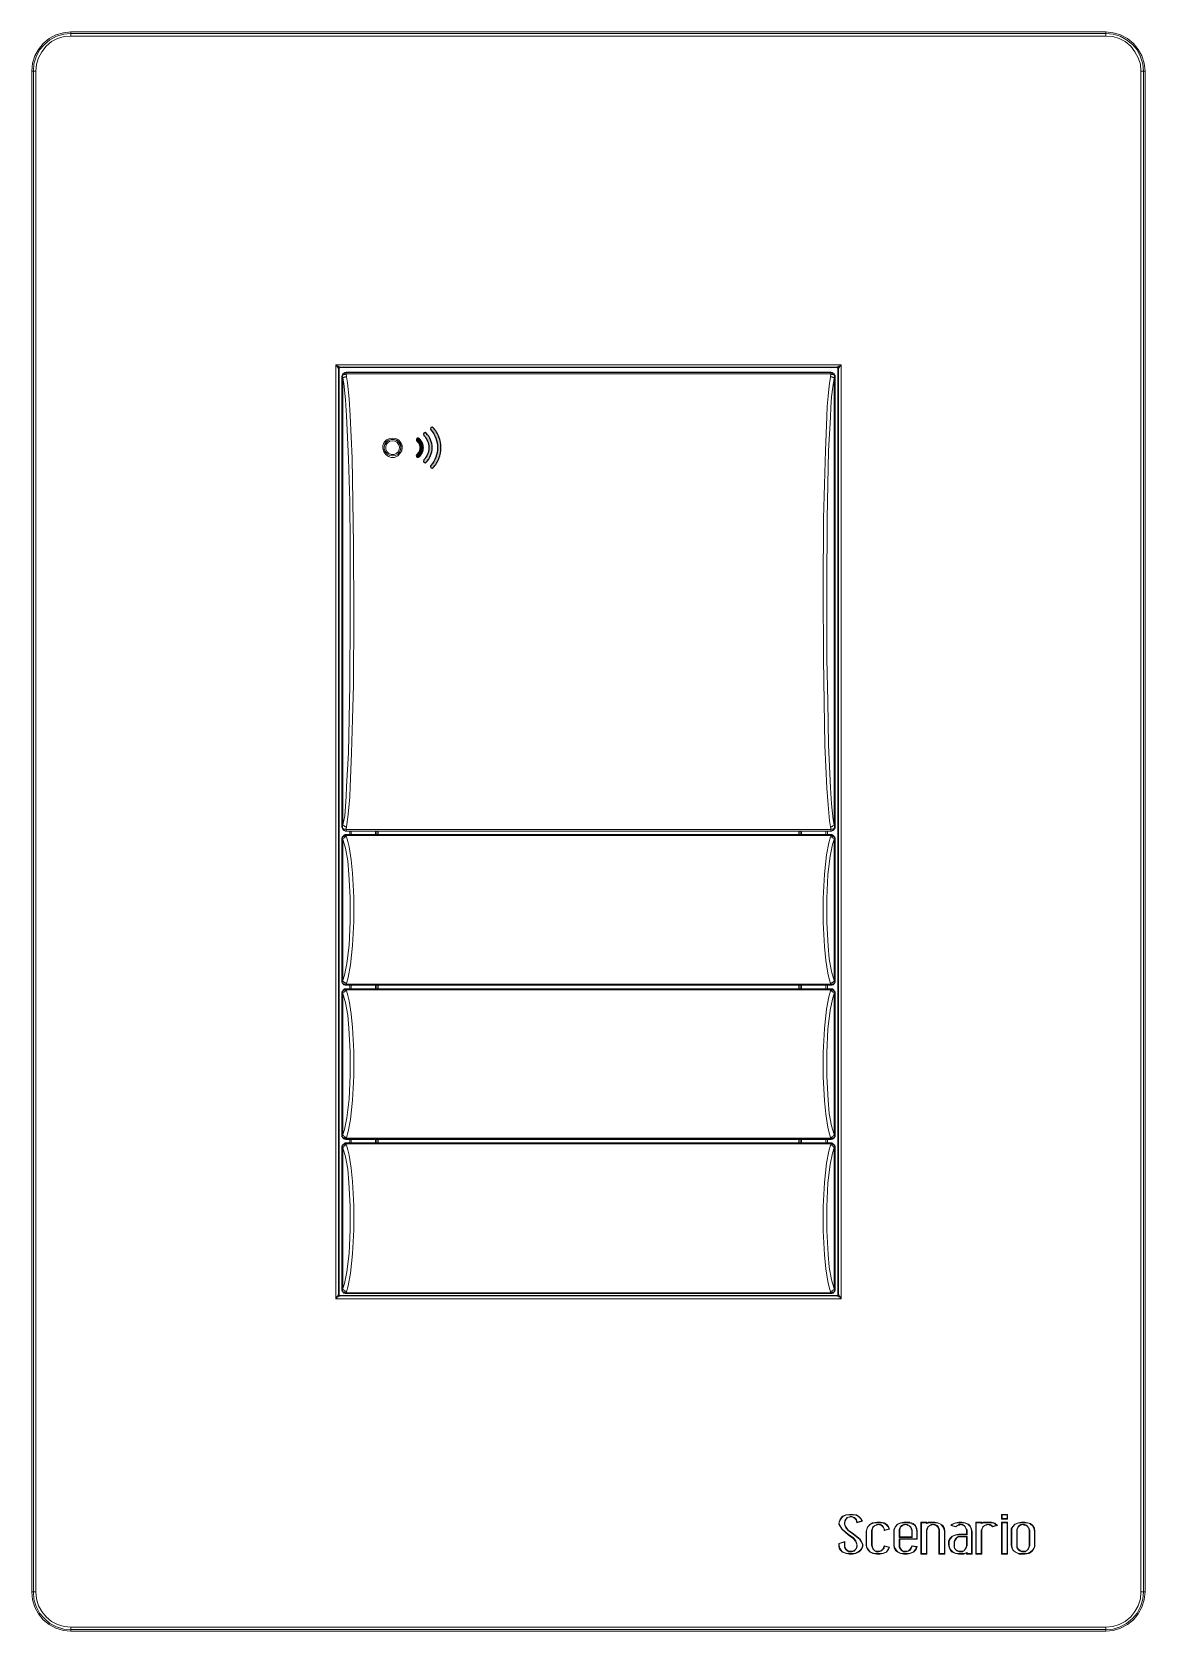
# Model space of a CAD drawing. Header units: centimetres. Extents: x -13.9 to -5.4, y -6.1 to 6.1.
import ezdxf

# ---------------------------------------------------------------- set-up
doc = ezdxf.new("R2010")
doc.units = ezdxf.units.CM
doc.header["$MEASUREMENT"] = 0
doc.layers.add('Camada 1', color=7, linetype='Continuous')

msp = doc.modelspace()

# ---------------------------------------------------------------- hatches: boundary and pattern name
at = {"layer": 'Camada 1', "true_color": 0x5b5b5b}
h = msp.add_hatch(color=251, dxfattribs=at)
edge = h.paths.add_edge_path()
edge.add_spline(control_points=[(-10.80643, 2.78439), (-10.81114, 2.77924), (-10.81914, 2.77888), (-10.82429, 2.78359), (-10.82944, 2.7883), (-10.8298, 2.7963), (-10.82509, 2.80145), (-10.80814, 2.81996), (-10.79494, 2.84135), (-10.78599, 2.86439), (-10.77706, 2.88735), (-10.77236, 2.91206), (-10.77236, 2.93725), (-10.77236, 2.96244), (-10.77706, 2.98715), (-10.78599, 3.01011), (-10.79494, 3.03315), (-10.80814, 3.05454), (-10.82509, 3.07305), (-10.8298, 3.0782), (-10.82944, 3.0862), (-10.82429, 3.09091), (-10.81914, 3.09562), (-10.81114, 3.09526), (-10.80643, 3.09011), (-10.78732, 3.06924), (-10.77243, 3.04514), (-10.76237, 3.01923), (-10.75227, 2.99327), (-10.74696, 2.96547), (-10.74696, 2.93725), (-10.74696, 2.90903), (-10.75227, 2.88123), (-10.76237, 2.85527), (-10.77243, 2.82936), (-10.78732, 2.80526), (-10.80643, 2.78439)], knot_values=[0, 0, 0, 0, 0.08333333, 0.08333333, 0.08333333, 0.16666667, 0.16666667, 0.16666667, 0.25, 0.25, 0.25, 0.33333333, 0.33333333, 0.33333333, 0.41666667, 0.41666667, 0.41666667, 0.5, 0.5, 0.5, 0.58333333, 0.58333333, 0.58333333, 0.66666667, 0.66666667, 0.66666667, 0.75, 0.75, 0.75, 0.83333333, 0.83333333, 0.83333333, 0.91666667, 0.91666667, 0.91666667, 1, 1, 1, 1], degree=3, periodic=1)
h = msp.add_hatch(color=251, dxfattribs=at)
edge = h.paths.add_edge_path()
edge.add_spline(control_points=[(-10.9153, 2.86641), (-10.92072, 2.86197), (-10.92872, 2.86277), (-10.93316, 2.86819), (-10.9376, 2.87361), (-10.9368, 2.88161), (-10.93138, 2.88605), (-10.9237, 2.89234), (-10.91763, 2.90019), (-10.91351, 2.9089), (-10.90939, 2.91762), (-10.90717, 2.92729), (-10.90717, 2.93725), (-10.90717, 2.94703), (-10.90934, 2.95658), (-10.91337, 2.96523), (-10.91741, 2.9739), (-10.92332, 2.9817), (-10.93078, 2.98797), (-10.93614, 2.99246), (-10.93685, 3.00047), (-10.93236, 3.00583), (-10.92787, 3.01119), (-10.91986, 3.0119), (-10.9145, 3.00741), (-10.90411, 2.99869), (-10.89592, 2.9879), (-10.89035, 2.97595), (-10.88477, 2.96398), (-10.88177, 2.95078), (-10.88177, 2.93725), (-10.88177, 2.92357), (-10.88486, 2.91021), (-10.89059, 2.89808), (-10.89632, 2.88596), (-10.90472, 2.87508), (-10.9153, 2.86641)], knot_values=[0, 0, 0, 0, 0.08333333, 0.08333333, 0.08333333, 0.16666667, 0.16666667, 0.16666667, 0.25, 0.25, 0.25, 0.33333333, 0.33333333, 0.33333333, 0.41666667, 0.41666667, 0.41666667, 0.5, 0.5, 0.5, 0.58333333, 0.58333333, 0.58333333, 0.66666667, 0.66666667, 0.66666667, 0.75, 0.75, 0.75, 0.83333333, 0.83333333, 0.83333333, 0.91666667, 0.91666667, 0.91666667, 1, 1, 1, 1], degree=3, periodic=1)
h = msp.add_hatch(color=251, dxfattribs=at)
edge = h.paths.add_edge_path()
edge.add_spline(control_points=[(-10.85971, 2.8261), (-10.86458, 2.82109), (-10.87261, 2.82098), (-10.87762, 2.82585), (-10.88263, 2.83072), (-10.88274, 2.83875), (-10.87787, 2.84376), (-10.86567, 2.85623), (-10.85613, 2.87089), (-10.84966, 2.88676), (-10.84319, 2.90263), (-10.83977, 2.91977), (-10.83977, 2.93725), (-10.83977, 2.95473), (-10.84319, 2.97187), (-10.84966, 2.98774), (-10.85613, 3.00361), (-10.86567, 3.01827), (-10.87787, 3.03074), (-10.88274, 3.03575), (-10.88263, 3.04378), (-10.87762, 3.04865), (-10.87261, 3.05352), (-10.86458, 3.05341), (-10.85971, 3.0484), (-10.84519, 3.03355), (-10.83383, 3.01613), (-10.82614, 2.99726), (-10.81844, 2.97838), (-10.81437, 2.958), (-10.81437, 2.93725), (-10.81437, 2.9165), (-10.81844, 2.89612), (-10.82614, 2.87724), (-10.83383, 2.85837), (-10.84518, 2.84096), (-10.85971, 2.8261)], knot_values=[0, 0, 0, 0, 0.08333333, 0.08333333, 0.08333333, 0.16666667, 0.16666667, 0.16666667, 0.25, 0.25, 0.25, 0.33333333, 0.33333333, 0.33333333, 0.41666667, 0.41666667, 0.41666667, 0.5, 0.5, 0.5, 0.58333333, 0.58333333, 0.58333333, 0.66666667, 0.66666667, 0.66666667, 0.75, 0.75, 0.75, 0.83333333, 0.83333333, 0.83333333, 0.91666667, 0.91666667, 0.91666667, 1, 1, 1, 1], degree=3, periodic=1)

# ---------------------------------------------------------------- linework, layer by layer
at = {"layer": 'Camada 1', "color": 251, "lineweight": 9}
for points, knots in [([(-13.58099, 6.1199), (-13.58099, 6.1199), (-13.63745, 6.11284), (-13.63745, 6.11284), (-13.63745, 6.11284), (-13.69393, 6.09873), (-13.69393, 6.09873), (-13.69393, 6.09873), (-13.74687, 6.07049), (-13.74687, 6.07049), (-13.74687, 6.07049), (-13.79274, 6.03167), (-13.79274, 6.03167), (-13.79274, 6.03167), (-13.82803, 5.9858), (-13.82803, 5.9858), (-13.82803, 5.9858), (-13.85627, 5.93639), (-13.85627, 5.93639), (-13.85627, 5.93639), (-13.87392, 5.87992), (-13.87392, 5.87992), (-13.87392, 5.87992), (-13.87744, 5.81992), (-13.87744, 5.81992)], [0, 0, 0, 0, 0.125, 0.125, 0.125, 0.25, 0.25, 0.25, 0.375, 0.375, 0.375, 0.5, 0.5, 0.5, 0.625, 0.625, 0.625, 0.75, 0.75, 0.75, 0.875, 0.875, 0.875, 1, 1, 1, 1]), ([(-13.86685, 5.81992), (-13.86685, 5.81992), (-13.86332, 5.87639), (-13.86332, 5.87639), (-13.86332, 5.87639), (-13.84567, 5.92932), (-13.84567, 5.92932), (-13.84567, 5.92932), (-13.82097, 5.98226), (-13.82097, 5.98226), (-13.82097, 5.98226), (-13.78215, 6.02461), (-13.78215, 6.02461), (-13.78215, 6.02461), (-13.7398, 6.0599), (-13.7398, 6.0599), (-13.7398, 6.0599), (-13.69039, 6.08813), (-13.69039, 6.08813), (-13.69039, 6.08813), (-13.63393, 6.10225), (-13.63393, 6.10225), (-13.63393, 6.10225), (-13.58099, 6.10931), (-13.58099, 6.10931)], [0, 0, 0, 0, 0.125, 0.125, 0.125, 0.25, 0.25, 0.25, 0.375, 0.375, 0.375, 0.5, 0.5, 0.5, 0.625, 0.625, 0.625, 0.75, 0.75, 0.75, 0.875, 0.875, 0.875, 1, 1, 1, 1]), ([(-13.58099, 6.08813), (-13.58099, 6.08813), (-13.6304, 6.08461), (-13.6304, 6.08461), (-13.6304, 6.08461), (-13.68334, 6.07049), (-13.68334, 6.07049), (-13.68334, 6.07049), (-13.72922, 6.04579), (-13.72922, 6.04579), (-13.72922, 6.04579), (-13.76803, 6.0105), (-13.76803, 6.0105), (-13.76803, 6.0105), (-13.80333, 5.96815), (-13.80333, 5.96815), (-13.80333, 5.96815), (-13.82803, 5.92227), (-13.82803, 5.92227), (-13.82803, 5.92227), (-13.84215, 5.87286), (-13.84215, 5.87286), (-13.84215, 5.87286), (-13.84921, 5.81992), (-13.84921, 5.81992)], [0, 0, 0, 0, 0.125, 0.125, 0.125, 0.25, 0.25, 0.25, 0.375, 0.375, 0.375, 0.5, 0.5, 0.5, 0.625, 0.625, 0.625, 0.75, 0.75, 0.75, 0.875, 0.875, 0.875, 1, 1, 1, 1]), ([(-13.58099, 6.08813), (-13.58099, 6.08813), (-13.58099, 6.09167), (-13.58099, 6.09167), (-13.58099, 6.09167), (-13.58099, 6.0952), (-13.58099, 6.0952), (-13.58099, 6.0952), (-13.58099, 6.09873), (-13.58099, 6.09873), (-13.58099, 6.09873), (-13.58099, 6.10225), (-13.58099, 6.10225), (-13.58099, 6.10225), (-13.58099, 6.10578), (-13.58099, 6.10578), (-13.58099, 6.10578), (-13.58099, 6.10931), (-13.58099, 6.10931)], [0, 0, 0, 0, 0.16666667, 0.16666667, 0.16666667, 0.33333333, 0.33333333, 0.33333333, 0.5, 0.5, 0.5, 0.66666667, 0.66666667, 0.66666667, 0.83333333, 0.83333333, 0.83333333, 1, 1, 1, 1]), ([(-5.3581, 5.81992), (-5.3581, 5.81992), (-5.36516, 5.87992), (-5.36516, 5.87992), (-5.36516, 5.87992), (-5.3828, 5.93639), (-5.3828, 5.93639), (-5.3828, 5.93639), (-5.41105, 5.9858), (-5.41105, 5.9858), (-5.41105, 5.9858), (-5.44633, 6.03167), (-5.44633, 6.03167), (-5.44633, 6.03167), (-5.49221, 6.07049), (-5.49221, 6.07049), (-5.49221, 6.07049), (-5.54515, 6.09873), (-5.54515, 6.09873), (-5.54515, 6.09873), (-5.60162, 6.11284), (-5.60162, 6.11284), (-5.60162, 6.11284), (-5.65808, 6.1199), (-5.65808, 6.1199)], [0, 0, 0, 0, 0.125, 0.125, 0.125, 0.25, 0.25, 0.25, 0.375, 0.375, 0.375, 0.5, 0.5, 0.5, 0.625, 0.625, 0.625, 0.75, 0.75, 0.75, 0.875, 0.875, 0.875, 1, 1, 1, 1]), ([(-5.65808, 6.10931), (-5.65808, 6.10931), (-5.60162, 6.10225), (-5.60162, 6.10225), (-5.60162, 6.10225), (-5.54868, 6.08813), (-5.54868, 6.08813), (-5.54868, 6.08813), (-5.49927, 6.0599), (-5.49927, 6.0599), (-5.49927, 6.0599), (-5.45339, 6.02461), (-5.45339, 6.02461), (-5.45339, 6.02461), (-5.4181, 5.98226), (-5.4181, 5.98226), (-5.4181, 5.98226), (-5.3934, 5.92932), (-5.3934, 5.92932), (-5.3934, 5.92932), (-5.37575, 5.87639), (-5.37575, 5.87639), (-5.37575, 5.87639), (-5.36869, 5.81992), (-5.36869, 5.81992)], [0, 0, 0, 0, 0.125, 0.125, 0.125, 0.25, 0.25, 0.25, 0.375, 0.375, 0.375, 0.5, 0.5, 0.5, 0.625, 0.625, 0.625, 0.75, 0.75, 0.75, 0.875, 0.875, 0.875, 1, 1, 1, 1]), ([(-5.65808, 6.10931), (-5.65808, 6.10931), (-5.65808, 6.10931), (-5.65808, 6.10931), (-5.65808, 6.10931), (-5.65808, 6.10578), (-5.65808, 6.10578), (-5.65808, 6.10578), (-5.65808, 6.10225), (-5.65808, 6.10225), (-5.65808, 6.10225), (-5.65808, 6.09873), (-5.65808, 6.09873), (-5.65808, 6.09873), (-5.65808, 6.0952), (-5.65808, 6.0952), (-5.65808, 6.0952), (-5.65808, 6.09167), (-5.65808, 6.09167), (-5.65808, 6.09167), (-5.65808, 6.08813), (-5.65808, 6.08813)], [0, 0, 0, 0, 0.14285714, 0.14285714, 0.14285714, 0.28571429, 0.28571429, 0.28571429, 0.42857143, 0.42857143, 0.42857143, 0.57142857, 0.57142857, 0.57142857, 0.71428571, 0.71428571, 0.71428571, 0.85714286, 0.85714286, 0.85714286, 1, 1, 1, 1]), ([(-5.38987, 5.81992), (-5.38987, 5.81992), (-5.3934, 5.87286), (-5.3934, 5.87286), (-5.3934, 5.87286), (-5.41105, 5.92227), (-5.41105, 5.92227), (-5.41105, 5.92227), (-5.43574, 5.96815), (-5.43574, 5.96815), (-5.43574, 5.96815), (-5.46751, 6.0105), (-5.46751, 6.0105), (-5.46751, 6.0105), (-5.50985, 6.04579), (-5.50985, 6.04579), (-5.50985, 6.04579), (-5.55573, 6.07049), (-5.55573, 6.07049), (-5.55573, 6.07049), (-5.60514, 6.08461), (-5.60514, 6.08461), (-5.60514, 6.08461), (-5.65808, 6.08813), (-5.65808, 6.08813)], [0, 0, 0, 0, 0.125, 0.125, 0.125, 0.25, 0.25, 0.25, 0.375, 0.375, 0.375, 0.5, 0.5, 0.5, 0.625, 0.625, 0.625, 0.75, 0.75, 0.75, 0.875, 0.875, 0.875, 1, 1, 1, 1]), ([(-13.84921, 5.81992), (-13.84921, 5.81992), (-13.85274, 5.81992), (-13.85274, 5.81992), (-13.85274, 5.81992), (-13.85627, 5.81992), (-13.85627, 5.81992), (-13.85627, 5.81992), (-13.85979, 5.81992), (-13.85979, 5.81992), (-13.85979, 5.81992), (-13.86332, 5.81992), (-13.86332, 5.81992), (-13.86332, 5.81992), (-13.86685, 5.81992), (-13.86685, 5.81992)], [0, 0, 0, 0, 0.2, 0.2, 0.2, 0.4, 0.4, 0.4, 0.6, 0.6, 0.6, 0.8, 0.8, 0.8, 1, 1, 1, 1]), ([(-5.36869, 5.81992), (-5.36869, 5.81992), (-5.36869, 5.81992), (-5.36869, 5.81992), (-5.36869, 5.81992), (-5.37222, 5.81992), (-5.37222, 5.81992), (-5.37222, 5.81992), (-5.37575, 5.81992), (-5.37575, 5.81992), (-5.37575, 5.81992), (-5.37928, 5.81992), (-5.37928, 5.81992), (-5.37928, 5.81992), (-5.3828, 5.81992), (-5.3828, 5.81992), (-5.3828, 5.81992), (-5.38634, 5.81992), (-5.38634, 5.81992), (-5.38634, 5.81992), (-5.38987, 5.81992), (-5.38987, 5.81992)], [0, 0, 0, 0, 0.14285714, 0.14285714, 0.14285714, 0.28571429, 0.28571429, 0.28571429, 0.42857143, 0.42857143, 0.42857143, 0.57142857, 0.57142857, 0.57142857, 0.71428571, 0.71428571, 0.71428571, 0.85714286, 0.85714286, 0.85714286, 1, 1, 1, 1]), ([(-11.53057, 3.54364), (-11.53057, 3.54364), (-11.53057, 3.54364), (-11.53057, 3.54364), (-11.53057, 3.54364), (-11.5341, 3.54364), (-11.5341, 3.54364), (-11.5341, 3.54364), (-11.5341, 3.54716), (-11.5341, 3.54716), (-11.5341, 3.54716), (-11.53763, 3.55069), (-11.53763, 3.55069), (-11.53763, 3.55069), (-11.54115, 3.55775), (-11.54115, 3.55775), (-11.54115, 3.55775), (-11.54468, 3.56128), (-11.54468, 3.56128), (-11.54468, 3.56128), (-11.54821, 3.56834), (-11.54821, 3.56834), (-11.54821, 3.56834), (-11.55174, 3.57187), (-11.55174, 3.57187)], [0, 0, 0, 0, 0.125, 0.125, 0.125, 0.25, 0.25, 0.25, 0.375, 0.375, 0.375, 0.5, 0.5, 0.5, 0.625, 0.625, 0.625, 0.75, 0.75, 0.75, 0.875, 0.875, 0.875, 1, 1, 1, 1]), ([(-11.55174, 3.57187), (-11.55174, 3.57187), (-11.54468, 3.56834), (-11.54468, 3.56834), (-11.54468, 3.56834), (-11.54115, 3.56481), (-11.54115, 3.56481), (-11.54115, 3.56481), (-11.5341, 3.56128), (-11.5341, 3.56128), (-11.5341, 3.56128), (-11.53057, 3.55775), (-11.53057, 3.55775), (-11.53057, 3.55775), (-11.52703, 3.55775), (-11.52703, 3.55775), (-11.52703, 3.55775), (-11.52351, 3.55422), (-11.52351, 3.55422), (-11.52351, 3.55422), (-11.51998, 3.55422), (-11.51998, 3.55422)], [0, 0, 0, 0, 0.14285714, 0.14285714, 0.14285714, 0.28571429, 0.28571429, 0.28571429, 0.42857143, 0.42857143, 0.42857143, 0.57142857, 0.57142857, 0.57142857, 0.71428571, 0.71428571, 0.71428571, 0.85714286, 0.85714286, 0.85714286, 1, 1, 1, 1]), ([(-11.51998, 3.55422), (-11.51998, 3.55422), (-11.52351, 3.55069), (-11.52351, 3.55069), (-11.52351, 3.55069), (-11.52703, 3.55069), (-11.52703, 3.55069), (-11.52703, 3.55069), (-11.53057, 3.54716), (-11.53057, 3.54716), (-11.53057, 3.54716), (-11.53057, 3.54364), (-11.53057, 3.54364)], [0, 0, 0, 0, 0.25, 0.25, 0.25, 0.5, 0.5, 0.5, 0.75, 0.75, 0.75, 1, 1, 1, 1]), ([(-11.51998, 3.55069), (-11.51998, 3.55069), (-11.51998, 3.55069), (-11.51998, 3.55069), (-11.51998, 3.55069), (-11.52351, 3.54716), (-11.52351, 3.54716), (-11.52351, 3.54716), (-11.52703, 3.54716), (-11.52703, 3.54716), (-11.52703, 3.54716), (-11.52703, 3.54364), (-11.52703, 3.54364), (-11.52703, 3.54364), (-11.52703, 3.54011), (-11.52703, 3.54011)], [0, 0, 0, 0, 0.2, 0.2, 0.2, 0.4, 0.4, 0.4, 0.6, 0.6, 0.6, 0.8, 0.8, 0.8, 1, 1, 1, 1]), ([(-7.71557, 3.55422), (-7.71557, 3.55422), (-7.71205, 3.55422), (-7.71205, 3.55422), (-7.71205, 3.55422), (-7.70852, 3.55775), (-7.70852, 3.55775), (-7.70852, 3.55775), (-7.70499, 3.55775), (-7.70499, 3.55775), (-7.70499, 3.55775), (-7.70145, 3.56128), (-7.70145, 3.56128), (-7.70145, 3.56128), (-7.6944, 3.56481), (-7.6944, 3.56481), (-7.6944, 3.56481), (-7.69087, 3.56834), (-7.69087, 3.56834), (-7.69087, 3.56834), (-7.68381, 3.57187), (-7.68381, 3.57187)], [0, 0, 0, 0, 0.14285714, 0.14285714, 0.14285714, 0.28571429, 0.28571429, 0.28571429, 0.42857143, 0.42857143, 0.42857143, 0.57142857, 0.57142857, 0.57142857, 0.71428571, 0.71428571, 0.71428571, 0.85714286, 0.85714286, 0.85714286, 1, 1, 1, 1]), ([(-7.70499, 3.54364), (-7.70499, 3.54364), (-7.70499, 3.54364), (-7.70499, 3.54364), (-7.70499, 3.54364), (-7.70499, 3.54716), (-7.70499, 3.54716), (-7.70499, 3.54716), (-7.70852, 3.55069), (-7.70852, 3.55069), (-7.70852, 3.55069), (-7.71205, 3.55069), (-7.71205, 3.55069), (-7.71205, 3.55069), (-7.71557, 3.55422), (-7.71557, 3.55422)], [0, 0, 0, 0, 0.2, 0.2, 0.2, 0.4, 0.4, 0.4, 0.6, 0.6, 0.6, 0.8, 0.8, 0.8, 1, 1, 1, 1]), ([(-7.70852, 3.54011), (-7.70852, 3.54011), (-7.70852, 3.54011), (-7.70852, 3.54011), (-7.70852, 3.54011), (-7.70852, 3.54364), (-7.70852, 3.54364), (-7.70852, 3.54364), (-7.70852, 3.54716), (-7.70852, 3.54716), (-7.70852, 3.54716), (-7.71205, 3.54716), (-7.71205, 3.54716), (-7.71205, 3.54716), (-7.71557, 3.55069), (-7.71557, 3.55069)], [0, 0, 0, 0, 0.2, 0.2, 0.2, 0.4, 0.4, 0.4, 0.6, 0.6, 0.6, 0.8, 0.8, 0.8, 1, 1, 1, 1]), ([(-7.68381, 3.57187), (-7.68381, 3.57187), (-7.68734, 3.56834), (-7.68734, 3.56834), (-7.68734, 3.56834), (-7.69087, 3.56128), (-7.69087, 3.56128), (-7.69087, 3.56128), (-7.6944, 3.55775), (-7.6944, 3.55775), (-7.6944, 3.55775), (-7.69792, 3.55069), (-7.69792, 3.55069), (-7.69792, 3.55069), (-7.70145, 3.54716), (-7.70145, 3.54716), (-7.70145, 3.54716), (-7.70145, 3.54364), (-7.70145, 3.54364), (-7.70145, 3.54364), (-7.70499, 3.54364), (-7.70499, 3.54364)], [0, 0, 0, 0, 0.14285714, 0.14285714, 0.14285714, 0.28571429, 0.28571429, 0.28571429, 0.42857143, 0.42857143, 0.42857143, 0.57142857, 0.57142857, 0.57142857, 0.71428571, 0.71428571, 0.71428571, 0.85714286, 0.85714286, 0.85714286, 1, 1, 1, 1]), ([(-11.47338, 3.5158), (-11.47338, 3.5158), (-11.48043, 3.51227), (-11.48043, 3.51227), (-11.48043, 3.51227), (-11.48396, 3.51227), (-11.48396, 3.51227), (-11.48396, 3.51227), (-11.49102, 3.50875), (-11.49102, 3.50875), (-11.49102, 3.50875), (-11.49455, 3.50522), (-11.49455, 3.50522), (-11.49455, 3.50522), (-11.49807, 3.50169), (-11.49807, 3.50169), (-11.49807, 3.50169), (-11.5016, 3.49464), (-11.5016, 3.49464), (-11.5016, 3.49464), (-11.5016, 3.49111), (-11.5016, 3.49111), (-11.5016, 3.49111), (-11.50513, 3.48405), (-11.50513, 3.48405)], [0, 0, 0, 0, 0.125, 0.125, 0.125, 0.25, 0.25, 0.25, 0.375, 0.375, 0.375, 0.5, 0.5, 0.5, 0.625, 0.625, 0.625, 0.75, 0.75, 0.75, 0.875, 0.875, 0.875, 1, 1, 1, 1]), ([(-11.47338, 3.51227), (-11.47338, 3.51227), (-11.48043, 3.51227), (-11.48043, 3.51227), (-11.48043, 3.51227), (-11.48396, 3.51227), (-11.48396, 3.51227), (-11.48396, 3.51227), (-11.49102, 3.50875), (-11.49102, 3.50875), (-11.49102, 3.50875), (-11.49455, 3.50522), (-11.49455, 3.50522), (-11.49455, 3.50522), (-11.49807, 3.50169), (-11.49807, 3.50169), (-11.49807, 3.50169), (-11.5016, 3.49464), (-11.5016, 3.49464), (-11.5016, 3.49464), (-11.5016, 3.48758), (-11.5016, 3.48758), (-11.5016, 3.48758), (-11.5016, 3.48405), (-11.5016, 3.48405)], [0, 0, 0, 0, 0.125, 0.125, 0.125, 0.25, 0.25, 0.25, 0.375, 0.375, 0.375, 0.5, 0.5, 0.5, 0.625, 0.625, 0.625, 0.75, 0.75, 0.75, 0.875, 0.875, 0.875, 1, 1, 1, 1]), ([(-11.47338, 3.50169), (-11.47338, 3.50169), (-11.48043, 3.49816), (-11.48043, 3.49816), (-11.48043, 3.49816), (-11.48396, 3.49816), (-11.48396, 3.49816), (-11.48396, 3.49816), (-11.49102, 3.49816), (-11.49102, 3.49816), (-11.49102, 3.49816), (-11.49455, 3.49464), (-11.49455, 3.49464), (-11.49455, 3.49464), (-11.49807, 3.49111), (-11.49807, 3.49111), (-11.49807, 3.49111), (-11.5016, 3.48758), (-11.5016, 3.48758), (-11.5016, 3.48758), (-11.5016, 3.48405), (-11.5016, 3.48405)], [0, 0, 0, 0, 0.14285714, 0.14285714, 0.14285714, 0.28571429, 0.28571429, 0.28571429, 0.42857143, 0.42857143, 0.42857143, 0.57142857, 0.57142857, 0.57142857, 0.71428571, 0.71428571, 0.71428571, 0.85714286, 0.85714286, 0.85714286, 1, 1, 1, 1]), ([(-11.47338, 3.50169), (-11.47338, 3.50169), (-11.48043, 3.50169), (-11.48043, 3.50169), (-11.48043, 3.50169), (-11.48396, 3.50169), (-11.48396, 3.50169), (-11.48396, 3.50169), (-11.49102, 3.49816), (-11.49102, 3.49816), (-11.49102, 3.49816), (-11.49455, 3.49816), (-11.49455, 3.49816), (-11.49455, 3.49816), (-11.49807, 3.49464), (-11.49807, 3.49464), (-11.49807, 3.49464), (-11.5016, 3.49111), (-11.5016, 3.49111), (-11.5016, 3.49111), (-11.5016, 3.48758), (-11.5016, 3.48758), (-11.5016, 3.48758), (-11.5016, 3.48405), (-11.5016, 3.48405)], [0, 0, 0, 0, 0.125, 0.125, 0.125, 0.25, 0.25, 0.25, 0.375, 0.375, 0.375, 0.5, 0.5, 0.5, 0.625, 0.625, 0.625, 0.75, 0.75, 0.75, 0.875, 0.875, 0.875, 1, 1, 1, 1]), ([(-11.46985, 3.48052), (-11.46985, 3.48052), (-11.47691, 3.48052), (-11.47691, 3.48052), (-11.47691, 3.48052), (-11.48043, 3.48052), (-11.48043, 3.48052), (-11.48043, 3.48052), (-11.48396, 3.477), (-11.48396, 3.477), (-11.48396, 3.477), (-11.48749, 3.477), (-11.48749, 3.477), (-11.48749, 3.477), (-11.49102, 3.47347), (-11.49102, 3.47347), (-11.49102, 3.47347), (-11.49455, 3.47347), (-11.49455, 3.47347), (-11.49455, 3.47347), (-11.49455, 3.46994), (-11.49455, 3.46994), (-11.49455, 3.46994), (-11.49807, 3.46994), (-11.49807, 3.46994)], [0, 0, 0, 0, 0.125, 0.125, 0.125, 0.25, 0.25, 0.25, 0.375, 0.375, 0.375, 0.5, 0.5, 0.5, 0.625, 0.625, 0.625, 0.75, 0.75, 0.75, 0.875, 0.875, 0.875, 1, 1, 1, 1]), ([(-11.49807, 0.048), (-11.49807, 0.048), (-11.48396, 0.11855), (-11.48396, 0.11855), (-11.48396, 0.11855), (-11.47691, 0.19264), (-11.47691, 0.19264), (-11.47691, 0.19264), (-11.47338, 0.26672), (-11.47338, 0.26672), (-11.47338, 0.26672), (-11.46985, 0.34433), (-11.46985, 0.34433), (-11.46985, 0.34433), (-11.45574, 0.60186), (-11.45574, 0.60186), (-11.45574, 0.60186), (-11.44869, 0.86291), (-11.44869, 0.86291), (-11.44869, 0.86291), (-11.44516, 1.12044), (-11.44516, 1.12044), (-11.44516, 1.12044), (-11.44163, 1.65666), (-11.44163, 1.65666), (-11.44163, 1.65666), (-11.44163, 2.19288), (-11.44163, 2.19288), (-11.44163, 2.19288), (-11.44516, 2.5245), (-11.44516, 2.5245), (-11.44516, 2.5245), (-11.45574, 2.85258), (-11.45574, 2.85258), (-11.45574, 2.85258), (-11.46985, 3.18066), (-11.46985, 3.18066), (-11.46985, 3.18066), (-11.47691, 3.30413), (-11.47691, 3.30413), (-11.47691, 3.30413), (-11.49102, 3.42761), (-11.49102, 3.42761), (-11.49102, 3.42761), (-11.49807, 3.46994), (-11.49807, 3.46994)], [0, 0, 0, 0, 0.06666667, 0.06666667, 0.06666667, 0.13333333, 0.13333333, 0.13333333, 0.2, 0.2, 0.2, 0.26666667, 0.26666667, 0.26666667, 0.33333333, 0.33333333, 0.33333333, 0.4, 0.4, 0.4, 0.46666667, 0.46666667, 0.46666667, 0.53333333, 0.53333333, 0.53333333, 0.6, 0.6, 0.6, 0.66666667, 0.66666667, 0.66666667, 0.73333333, 0.73333333, 0.73333333, 0.8, 0.8, 0.8, 0.86666667, 0.86666667, 0.86666667, 0.93333333, 0.93333333, 0.93333333, 1, 1, 1, 1]), ([(-11.47338, 3.51227), (-11.47338, 3.51227), (-11.47338, 3.51227), (-11.47338, 3.51227), (-11.47338, 3.51227), (-11.47338, 3.50875), (-11.47338, 3.50875), (-11.47338, 3.50875), (-11.47338, 3.50522), (-11.47338, 3.50522), (-11.47338, 3.50522), (-11.47338, 3.50169), (-11.47338, 3.50169)], [0, 0, 0, 0, 0.25, 0.25, 0.25, 0.5, 0.5, 0.5, 0.75, 0.75, 0.75, 1, 1, 1, 1]), ([(-11.46985, 3.48052), (-11.46985, 3.48052), (-11.4628, 3.43466), (-11.4628, 3.43466), (-11.4628, 3.43466), (-11.44869, 3.31119), (-11.44869, 3.31119), (-11.44869, 3.31119), (-11.44163, 3.18419), (-11.44163, 3.18419), (-11.44163, 3.18419), (-11.42752, 2.85611), (-11.42752, 2.85611), (-11.42752, 2.85611), (-11.42046, 2.5245), (-11.42046, 2.5245), (-11.42046, 2.5245), (-11.41694, 2.19288), (-11.41694, 2.19288), (-11.41694, 2.19288), (-11.41341, 1.65666), (-11.41341, 1.65666), (-11.41341, 1.65666), (-11.41694, 1.12044), (-11.41694, 1.12044), (-11.41694, 1.12044), (-11.42399, 0.85938), (-11.42399, 0.85938), (-11.42399, 0.85938), (-11.43105, 0.59833), (-11.43105, 0.59833), (-11.43105, 0.59833), (-11.44163, 0.3408), (-11.44163, 0.3408), (-11.44163, 0.3408), (-11.44516, 0.26319), (-11.44516, 0.26319), (-11.44516, 0.26319), (-11.45221, 0.18205), (-11.45221, 0.18205), (-11.45221, 0.18205), (-11.45927, 0.10797), (-11.45927, 0.10797), (-11.45927, 0.10797), (-11.46985, 0.03389), (-11.46985, 0.03389)], [0, 0, 0, 0, 0.06666667, 0.06666667, 0.06666667, 0.13333333, 0.13333333, 0.13333333, 0.2, 0.2, 0.2, 0.26666667, 0.26666667, 0.26666667, 0.33333333, 0.33333333, 0.33333333, 0.4, 0.4, 0.4, 0.46666667, 0.46666667, 0.46666667, 0.53333333, 0.53333333, 0.53333333, 0.6, 0.6, 0.6, 0.66666667, 0.66666667, 0.66666667, 0.73333333, 0.73333333, 0.73333333, 0.8, 0.8, 0.8, 0.86666667, 0.86666667, 0.86666667, 0.93333333, 0.93333333, 0.93333333, 1, 1, 1, 1]), ([(-7.76569, 0.03389), (-7.76569, 0.03389), (-7.77274, 0.07975), (-7.77274, 0.07975), (-7.77274, 0.07975), (-7.78332, 0.20322), (-7.78332, 0.20322), (-7.78332, 0.20322), (-7.79391, 0.33022), (-7.79391, 0.33022), (-7.79391, 0.33022), (-7.80802, 0.6583), (-7.80802, 0.6583), (-7.80802, 0.6583), (-7.81507, 0.98991), (-7.81507, 0.98991), (-7.81507, 0.98991), (-7.8186, 1.32152), (-7.8186, 1.32152), (-7.8186, 1.32152), (-7.82213, 1.85775), (-7.82213, 1.85775), (-7.82213, 1.85775), (-7.8186, 2.39397), (-7.8186, 2.39397), (-7.8186, 2.39397), (-7.81155, 2.65502), (-7.81155, 2.65502), (-7.81155, 2.65502), (-7.80449, 2.91608), (-7.80449, 2.91608), (-7.80449, 2.91608), (-7.79391, 3.17361), (-7.79391, 3.17361), (-7.79391, 3.17361), (-7.79038, 3.25475), (-7.79038, 3.25475), (-7.79038, 3.25475), (-7.78332, 3.33236), (-7.78332, 3.33236), (-7.78332, 3.33236), (-7.77627, 3.40997), (-7.77627, 3.40997), (-7.77627, 3.40997), (-7.76569, 3.48052), (-7.76569, 3.48052)], [0, 0, 0, 0, 0.06666667, 0.06666667, 0.06666667, 0.13333333, 0.13333333, 0.13333333, 0.2, 0.2, 0.2, 0.26666667, 0.26666667, 0.26666667, 0.33333333, 0.33333333, 0.33333333, 0.4, 0.4, 0.4, 0.46666667, 0.46666667, 0.46666667, 0.53333333, 0.53333333, 0.53333333, 0.6, 0.6, 0.6, 0.66666667, 0.66666667, 0.66666667, 0.73333333, 0.73333333, 0.73333333, 0.8, 0.8, 0.8, 0.86666667, 0.86666667, 0.86666667, 0.93333333, 0.93333333, 0.93333333, 1, 1, 1, 1]), ([(-7.73746, 3.46994), (-7.73746, 3.46994), (-7.74805, 3.39938), (-7.74805, 3.39938), (-7.74805, 3.39938), (-7.75863, 3.3253), (-7.75863, 3.3253), (-7.75863, 3.3253), (-7.76216, 3.24769), (-7.76216, 3.24769), (-7.76216, 3.24769), (-7.76569, 3.17008), (-7.76569, 3.17008), (-7.76569, 3.17008), (-7.7798, 2.91255), (-7.7798, 2.91255), (-7.7798, 2.91255), (-7.78685, 2.65502), (-7.78685, 2.65502), (-7.78685, 2.65502), (-7.79038, 2.39397), (-7.79038, 2.39397), (-7.79038, 2.39397), (-7.79391, 1.85775), (-7.79391, 1.85775), (-7.79391, 1.85775), (-7.79391, 1.32152), (-7.79391, 1.32152), (-7.79391, 1.32152), (-7.78685, 0.99344), (-7.78685, 0.99344), (-7.78685, 0.99344), (-7.7798, 0.66183), (-7.7798, 0.66183), (-7.7798, 0.66183), (-7.76569, 0.33375), (-7.76569, 0.33375), (-7.76569, 0.33375), (-7.75863, 0.21027), (-7.75863, 0.21027), (-7.75863, 0.21027), (-7.74452, 0.09033), (-7.74452, 0.09033), (-7.74452, 0.09033), (-7.73746, 0.048), (-7.73746, 0.048)], [0, 0, 0, 0, 0.06666667, 0.06666667, 0.06666667, 0.13333333, 0.13333333, 0.13333333, 0.2, 0.2, 0.2, 0.26666667, 0.26666667, 0.26666667, 0.33333333, 0.33333333, 0.33333333, 0.4, 0.4, 0.4, 0.46666667, 0.46666667, 0.46666667, 0.53333333, 0.53333333, 0.53333333, 0.6, 0.6, 0.6, 0.66666667, 0.66666667, 0.66666667, 0.73333333, 0.73333333, 0.73333333, 0.8, 0.8, 0.8, 0.86666667, 0.86666667, 0.86666667, 0.93333333, 0.93333333, 0.93333333, 1, 1, 1, 1]), ([(-7.76569, 3.48052), (-7.76569, 3.48052), (-7.75863, 3.48052), (-7.75863, 3.48052), (-7.75863, 3.48052), (-7.7551, 3.48052), (-7.7551, 3.48052), (-7.7551, 3.48052), (-7.75157, 3.477), (-7.75157, 3.477), (-7.75157, 3.477), (-7.74805, 3.477), (-7.74805, 3.477), (-7.74805, 3.477), (-7.74452, 3.47347), (-7.74452, 3.47347), (-7.74452, 3.47347), (-7.74099, 3.47347), (-7.74099, 3.47347), (-7.74099, 3.47347), (-7.73746, 3.46994), (-7.73746, 3.46994)], [0, 0, 0, 0, 0.14285714, 0.14285714, 0.14285714, 0.28571429, 0.28571429, 0.28571429, 0.42857143, 0.42857143, 0.42857143, 0.57142857, 0.57142857, 0.57142857, 0.71428571, 0.71428571, 0.71428571, 0.85714286, 0.85714286, 0.85714286, 1, 1, 1, 1]), ([(-7.73041, 3.48405), (-7.73041, 3.48405), (-7.73041, 3.49111), (-7.73041, 3.49111), (-7.73041, 3.49111), (-7.73394, 3.49464), (-7.73394, 3.49464), (-7.73394, 3.49464), (-7.73746, 3.50169), (-7.73746, 3.50169), (-7.73746, 3.50169), (-7.74099, 3.50522), (-7.74099, 3.50522), (-7.74099, 3.50522), (-7.74452, 3.50875), (-7.74452, 3.50875), (-7.74452, 3.50875), (-7.75157, 3.51227), (-7.75157, 3.51227), (-7.75157, 3.51227), (-7.7551, 3.51227), (-7.7551, 3.51227), (-7.7551, 3.51227), (-7.76216, 3.5158), (-7.76216, 3.5158)], [0, 0, 0, 0, 0.125, 0.125, 0.125, 0.25, 0.25, 0.25, 0.375, 0.375, 0.375, 0.5, 0.5, 0.5, 0.625, 0.625, 0.625, 0.75, 0.75, 0.75, 0.875, 0.875, 0.875, 1, 1, 1, 1]), ([(-7.76216, 3.51227), (-7.76216, 3.51227), (-7.7551, 3.51227), (-7.7551, 3.51227), (-7.7551, 3.51227), (-7.75157, 3.51227), (-7.75157, 3.51227), (-7.75157, 3.51227), (-7.74452, 3.50875), (-7.74452, 3.50875), (-7.74452, 3.50875), (-7.74099, 3.50522), (-7.74099, 3.50522), (-7.74099, 3.50522), (-7.73746, 3.50169), (-7.73746, 3.50169), (-7.73746, 3.50169), (-7.73394, 3.49464), (-7.73394, 3.49464), (-7.73394, 3.49464), (-7.73394, 3.48758), (-7.73394, 3.48758), (-7.73394, 3.48758), (-7.73394, 3.48405), (-7.73394, 3.48405)], [0, 0, 0, 0, 0.125, 0.125, 0.125, 0.25, 0.25, 0.25, 0.375, 0.375, 0.375, 0.5, 0.5, 0.5, 0.625, 0.625, 0.625, 0.75, 0.75, 0.75, 0.875, 0.875, 0.875, 1, 1, 1, 1]), ([(-7.76216, 3.50169), (-7.76216, 3.50169), (-7.76216, 3.50522), (-7.76216, 3.50522), (-7.76216, 3.50522), (-7.76216, 3.50875), (-7.76216, 3.50875), (-7.76216, 3.50875), (-7.76216, 3.51227), (-7.76216, 3.51227)], [0, 0, 0, 0, 0.33333333, 0.33333333, 0.33333333, 0.66666667, 0.66666667, 0.66666667, 1, 1, 1, 1]), ([(-7.76216, 3.50169), (-7.76216, 3.50169), (-7.7551, 3.49816), (-7.7551, 3.49816), (-7.7551, 3.49816), (-7.75157, 3.49816), (-7.75157, 3.49816), (-7.75157, 3.49816), (-7.74452, 3.49816), (-7.74452, 3.49816), (-7.74452, 3.49816), (-7.74099, 3.49464), (-7.74099, 3.49464), (-7.74099, 3.49464), (-7.73746, 3.49111), (-7.73746, 3.49111), (-7.73746, 3.49111), (-7.73394, 3.48758), (-7.73394, 3.48758), (-7.73394, 3.48758), (-7.73394, 3.48405), (-7.73394, 3.48405)], [0, 0, 0, 0, 0.14285714, 0.14285714, 0.14285714, 0.28571429, 0.28571429, 0.28571429, 0.42857143, 0.42857143, 0.42857143, 0.57142857, 0.57142857, 0.57142857, 0.71428571, 0.71428571, 0.71428571, 0.85714286, 0.85714286, 0.85714286, 1, 1, 1, 1]), ([(-7.76216, 3.50169), (-7.76216, 3.50169), (-7.7551, 3.50169), (-7.7551, 3.50169), (-7.7551, 3.50169), (-7.75157, 3.50169), (-7.75157, 3.50169), (-7.75157, 3.50169), (-7.74452, 3.49816), (-7.74452, 3.49816), (-7.74452, 3.49816), (-7.74099, 3.49816), (-7.74099, 3.49816), (-7.74099, 3.49816), (-7.73746, 3.49464), (-7.73746, 3.49464), (-7.73746, 3.49464), (-7.73394, 3.49111), (-7.73394, 3.49111), (-7.73394, 3.49111), (-7.73394, 3.48758), (-7.73394, 3.48758), (-7.73394, 3.48758), (-7.73394, 3.48405), (-7.73394, 3.48405)], [0, 0, 0, 0, 0.125, 0.125, 0.125, 0.25, 0.25, 0.25, 0.375, 0.375, 0.375, 0.5, 0.5, 0.5, 0.625, 0.625, 0.625, 0.75, 0.75, 0.75, 0.875, 0.875, 0.875, 1, 1, 1, 1]), ([(-11.04299, 2.93725), (-11.04299, 2.93725), (-11.04652, 2.91255), (-11.04652, 2.91255), (-11.04652, 2.91255), (-11.06063, 2.89139), (-11.06063, 2.89139), (-11.06063, 2.89139), (-11.07827, 2.87375), (-11.07827, 2.87375), (-11.07827, 2.87375), (-11.10296, 2.86316), (-11.10296, 2.86316), (-11.10296, 2.86316), (-11.12766, 2.86316), (-11.12766, 2.86316), (-11.12766, 2.86316), (-11.14882, 2.87022), (-11.14882, 2.87022), (-11.14882, 2.87022), (-11.16999, 2.88433), (-11.16999, 2.88433), (-11.16999, 2.88433), (-11.1841, 2.9055), (-11.1841, 2.9055), (-11.1841, 2.9055), (-11.19116, 2.93019), (-11.19116, 2.93019), (-11.19116, 2.93019), (-11.19116, 2.95489), (-11.19116, 2.95489), (-11.19116, 2.95489), (-11.18057, 2.97958), (-11.18057, 2.97958), (-11.18057, 2.97958), (-11.16293, 2.99722), (-11.16293, 2.99722), (-11.16293, 2.99722), (-11.14177, 3.0078), (-11.14177, 3.0078), (-11.14177, 3.0078), (-11.11707, 3.01133), (-11.11707, 3.01133), (-11.11707, 3.01133), (-11.09238, 3.0078), (-11.09238, 3.0078), (-11.09238, 3.0078), (-11.07121, 2.99722), (-11.07121, 2.99722), (-11.07121, 2.99722), (-11.05357, 2.97605), (-11.05357, 2.97605), (-11.05357, 2.97605), (-11.04299, 2.95489), (-11.04299, 2.95489), (-11.04299, 2.95489), (-11.04299, 2.93725), (-11.04299, 2.93725)], [0, 0, 0, 0, 0.05263158, 0.05263158, 0.05263158, 0.10526316, 0.10526316, 0.10526316, 0.15789474, 0.15789474, 0.15789474, 0.21052632, 0.21052632, 0.21052632, 0.26315789, 0.26315789, 0.26315789, 0.31578947, 0.31578947, 0.31578947, 0.36842105, 0.36842105, 0.36842105, 0.42105263, 0.42105263, 0.42105263, 0.47368421, 0.47368421, 0.47368421, 0.52631579, 0.52631579, 0.52631579, 0.57894737, 0.57894737, 0.57894737, 0.63157895, 0.63157895, 0.63157895, 0.68421053, 0.68421053, 0.68421053, 0.73684211, 0.73684211, 0.73684211, 0.78947368, 0.78947368, 0.78947368, 0.84210526, 0.84210526, 0.84210526, 0.89473684, 0.89473684, 0.89473684, 0.94736842, 0.94736842, 0.94736842, 1, 1, 1, 1]), ([(-11.11707, 2.87375), (-11.11707, 2.87375), (-11.13824, 2.87727), (-11.13824, 2.87727), (-11.13824, 2.87727), (-11.15588, 2.88786), (-11.15588, 2.88786), (-11.15588, 2.88786), (-11.16999, 2.90197), (-11.16999, 2.90197), (-11.16999, 2.90197), (-11.18057, 2.92313), (-11.18057, 2.92313), (-11.18057, 2.92313), (-11.18057, 2.9443), (-11.18057, 2.9443), (-11.18057, 2.9443), (-11.17705, 2.96194), (-11.17705, 2.96194), (-11.17705, 2.96194), (-11.16293, 2.97958), (-11.16293, 2.97958), (-11.16293, 2.97958), (-11.14882, 2.99369), (-11.14882, 2.99369), (-11.14882, 2.99369), (-11.12766, 3.00075), (-11.12766, 3.00075), (-11.12766, 3.00075), (-11.10649, 3.00075), (-11.10649, 3.00075), (-11.10649, 3.00075), (-11.08885, 2.99369), (-11.08885, 2.99369), (-11.08885, 2.99369), (-11.07121, 2.97958), (-11.07121, 2.97958), (-11.07121, 2.97958), (-11.06063, 2.96194), (-11.06063, 2.96194), (-11.06063, 2.96194), (-11.05357, 2.9443), (-11.05357, 2.9443), (-11.05357, 2.9443), (-11.0571, 2.92313), (-11.0571, 2.92313), (-11.0571, 2.92313), (-11.06416, 2.90197), (-11.06416, 2.90197), (-11.06416, 2.90197), (-11.07827, 2.88786), (-11.07827, 2.88786), (-11.07827, 2.88786), (-11.09591, 2.87727), (-11.09591, 2.87727), (-11.09591, 2.87727), (-11.11707, 2.87375), (-11.11707, 2.87375)], [0, 0, 0, 0, 0.05263158, 0.05263158, 0.05263158, 0.10526316, 0.10526316, 0.10526316, 0.15789474, 0.15789474, 0.15789474, 0.21052632, 0.21052632, 0.21052632, 0.26315789, 0.26315789, 0.26315789, 0.31578947, 0.31578947, 0.31578947, 0.36842105, 0.36842105, 0.36842105, 0.42105263, 0.42105263, 0.42105263, 0.47368421, 0.47368421, 0.47368421, 0.52631579, 0.52631579, 0.52631579, 0.57894737, 0.57894737, 0.57894737, 0.63157895, 0.63157895, 0.63157895, 0.68421053, 0.68421053, 0.68421053, 0.73684211, 0.73684211, 0.73684211, 0.78947368, 0.78947368, 0.78947368, 0.84210526, 0.84210526, 0.84210526, 0.89473684, 0.89473684, 0.89473684, 0.94736842, 0.94736842, 0.94736842, 1, 1, 1, 1]), ([(-11.11707, 2.87375), (-11.11707, 2.87375), (-11.09591, 2.87727), (-11.09591, 2.87727), (-11.09591, 2.87727), (-11.07827, 2.88786), (-11.07827, 2.88786), (-11.07827, 2.88786), (-11.06416, 2.90197), (-11.06416, 2.90197), (-11.06416, 2.90197), (-11.05357, 2.92313), (-11.05357, 2.92313), (-11.05357, 2.92313), (-11.05357, 2.9443), (-11.05357, 2.9443), (-11.05357, 2.9443), (-11.0571, 2.96547), (-11.0571, 2.96547), (-11.0571, 2.96547), (-11.07121, 2.98311), (-11.07121, 2.98311), (-11.07121, 2.98311), (-11.08532, 2.99369), (-11.08532, 2.99369), (-11.08532, 2.99369), (-11.10649, 3.00075), (-11.10649, 3.00075), (-11.10649, 3.00075), (-11.12766, 3.00075), (-11.12766, 3.00075), (-11.12766, 3.00075), (-11.14882, 2.99369), (-11.14882, 2.99369), (-11.14882, 2.99369), (-11.16646, 2.98311), (-11.16646, 2.98311), (-11.16646, 2.98311), (-11.17705, 2.96547), (-11.17705, 2.96547), (-11.17705, 2.96547), (-11.18057, 2.9443), (-11.18057, 2.9443), (-11.18057, 2.9443), (-11.18057, 2.92313), (-11.18057, 2.92313), (-11.18057, 2.92313), (-11.17352, 2.90197), (-11.17352, 2.90197), (-11.17352, 2.90197), (-11.15588, 2.88786), (-11.15588, 2.88786), (-11.15588, 2.88786), (-11.13824, 2.87727), (-11.13824, 2.87727), (-11.13824, 2.87727), (-11.11707, 2.87375), (-11.11707, 2.87375)], [0, 0, 0, 0, 0.05263158, 0.05263158, 0.05263158, 0.10526316, 0.10526316, 0.10526316, 0.15789474, 0.15789474, 0.15789474, 0.21052632, 0.21052632, 0.21052632, 0.26315789, 0.26315789, 0.26315789, 0.31578947, 0.31578947, 0.31578947, 0.36842105, 0.36842105, 0.36842105, 0.42105263, 0.42105263, 0.42105263, 0.47368421, 0.47368421, 0.47368421, 0.52631579, 0.52631579, 0.52631579, 0.57894737, 0.57894737, 0.57894737, 0.63157895, 0.63157895, 0.63157895, 0.68421053, 0.68421053, 0.68421053, 0.73684211, 0.73684211, 0.73684211, 0.78947368, 0.78947368, 0.78947368, 0.84210526, 0.84210526, 0.84210526, 0.89473684, 0.89473684, 0.89473684, 0.94736842, 0.94736842, 0.94736842, 1, 1, 1, 1]), ([(-11.11707, 2.99016), (-11.11707, 2.99016), (-11.13824, 2.98663), (-11.13824, 2.98663), (-11.13824, 2.98663), (-11.15235, 2.97605), (-11.15235, 2.97605), (-11.15235, 2.97605), (-11.16646, 2.96194), (-11.16646, 2.96194), (-11.16646, 2.96194), (-11.16999, 2.9443), (-11.16999, 2.9443), (-11.16999, 2.9443), (-11.16999, 2.92313), (-11.16999, 2.92313), (-11.16999, 2.92313), (-11.15941, 2.9055), (-11.15941, 2.9055), (-11.15941, 2.9055), (-11.1453, 2.89139), (-11.1453, 2.89139), (-11.1453, 2.89139), (-11.12766, 2.88433), (-11.12766, 2.88433), (-11.12766, 2.88433), (-11.10649, 2.88433), (-11.10649, 2.88433), (-11.10649, 2.88433), (-11.08885, 2.89139), (-11.08885, 2.89139), (-11.08885, 2.89139), (-11.07474, 2.9055), (-11.07474, 2.9055), (-11.07474, 2.9055), (-11.06769, 2.92313), (-11.06769, 2.92313), (-11.06769, 2.92313), (-11.06416, 2.9443), (-11.06416, 2.9443), (-11.06416, 2.9443), (-11.07121, 2.96194), (-11.07121, 2.96194), (-11.07121, 2.96194), (-11.0818, 2.97605), (-11.0818, 2.97605), (-11.0818, 2.97605), (-11.09944, 2.98663), (-11.09944, 2.98663), (-11.09944, 2.98663), (-11.11707, 2.99016), (-11.11707, 2.99016)], [0, 0, 0, 0, 0.05882353, 0.05882353, 0.05882353, 0.11764706, 0.11764706, 0.11764706, 0.17647059, 0.17647059, 0.17647059, 0.23529412, 0.23529412, 0.23529412, 0.29411765, 0.29411765, 0.29411765, 0.35294118, 0.35294118, 0.35294118, 0.41176471, 0.41176471, 0.41176471, 0.47058824, 0.47058824, 0.47058824, 0.52941176, 0.52941176, 0.52941176, 0.58823529, 0.58823529, 0.58823529, 0.64705882, 0.64705882, 0.64705882, 0.70588235, 0.70588235, 0.70588235, 0.76470588, 0.76470588, 0.76470588, 0.82352941, 0.82352941, 0.82352941, 0.88235294, 0.88235294, 0.88235294, 0.94117647, 0.94117647, 0.94117647, 1, 1, 1, 1]), ([(-11.04652, 2.95841), (-11.04652, 2.95841), (-11.04299, 2.93725), (-11.04299, 2.93725), (-11.04299, 2.93725), (-11.04299, 2.93372), (-11.04299, 2.93372)], [0, 0, 0, 0, 0.5, 0.5, 0.5, 1, 1, 1, 1]), ([(-11.50513, 0.03036), (-11.50513, 0.03036), (-11.5016, 0.02683), (-11.5016, 0.02683), (-11.5016, 0.02683), (-11.5016, 0.01977), (-11.5016, 0.01977), (-11.5016, 0.01977), (-11.49807, 0.01625), (-11.49807, 0.01625), (-11.49807, 0.01625), (-11.49455, 0.00919), (-11.49455, 0.00919), (-11.49455, 0.00919), (-11.49102, 0.00566), (-11.49102, 0.00566), (-11.49102, 0.00566), (-11.48396, 0.00566), (-11.48396, 0.00566), (-11.48396, 0.00566), (-11.48043, 0.00214), (-11.48043, 0.00214), (-11.48043, 0.00214), (-11.47338, 0.00214), (-11.47338, 0.00214)], [0, 0, 0, 0, 0.125, 0.125, 0.125, 0.25, 0.25, 0.25, 0.375, 0.375, 0.375, 0.5, 0.5, 0.5, 0.625, 0.625, 0.625, 0.75, 0.75, 0.75, 0.875, 0.875, 0.875, 1, 1, 1, 1]), ([(-11.47338, 0.01625), (-11.47338, 0.01625), (-11.48043, 0.01625), (-11.48043, 0.01625), (-11.48043, 0.01625), (-11.48396, 0.01625), (-11.48396, 0.01625), (-11.48396, 0.01625), (-11.49102, 0.01977), (-11.49102, 0.01977), (-11.49102, 0.01977), (-11.49455, 0.01977), (-11.49455, 0.01977), (-11.49455, 0.01977), (-11.49807, 0.0233), (-11.49807, 0.0233), (-11.49807, 0.0233), (-11.5016, 0.02683), (-11.5016, 0.02683), (-11.5016, 0.02683), (-11.5016, 0.03036), (-11.5016, 0.03036), (-11.5016, 0.03036), (-11.5016, 0.03389), (-11.5016, 0.03389)], [0, 0, 0, 0, 0.125, 0.125, 0.125, 0.25, 0.25, 0.25, 0.375, 0.375, 0.375, 0.5, 0.5, 0.5, 0.625, 0.625, 0.625, 0.75, 0.75, 0.75, 0.875, 0.875, 0.875, 1, 1, 1, 1]), ([(-11.47338, 0.01272), (-11.47338, 0.01272), (-11.48043, 0.01625), (-11.48043, 0.01625), (-11.48043, 0.01625), (-11.48396, 0.01625), (-11.48396, 0.01625), (-11.48396, 0.01625), (-11.49102, 0.01625), (-11.49102, 0.01625), (-11.49102, 0.01625), (-11.49455, 0.01977), (-11.49455, 0.01977), (-11.49455, 0.01977), (-11.49807, 0.0233), (-11.49807, 0.0233), (-11.49807, 0.0233), (-11.5016, 0.02683), (-11.5016, 0.02683), (-11.5016, 0.02683), (-11.5016, 0.03036), (-11.5016, 0.03036), (-11.5016, 0.03036), (-11.5016, 0.03389), (-11.5016, 0.03389)], [0, 0, 0, 0, 0.125, 0.125, 0.125, 0.25, 0.25, 0.25, 0.375, 0.375, 0.375, 0.5, 0.5, 0.5, 0.625, 0.625, 0.625, 0.75, 0.75, 0.75, 0.875, 0.875, 0.875, 1, 1, 1, 1]), ([(-11.47338, 0.00214), (-11.47338, 0.00214), (-11.48043, 0.00214), (-11.48043, 0.00214), (-11.48043, 0.00214), (-11.48396, 0.00566), (-11.48396, 0.00566), (-11.48396, 0.00566), (-11.49102, 0.00919), (-11.49102, 0.00919), (-11.49102, 0.00919), (-11.49455, 0.01272), (-11.49455, 0.01272), (-11.49455, 0.01272), (-11.49807, 0.01625), (-11.49807, 0.01625), (-11.49807, 0.01625), (-11.5016, 0.01977), (-11.5016, 0.01977), (-11.5016, 0.01977), (-11.5016, 0.02683), (-11.5016, 0.02683), (-11.5016, 0.02683), (-11.5016, 0.03389), (-11.5016, 0.03389)], [0, 0, 0, 0, 0.125, 0.125, 0.125, 0.25, 0.25, 0.25, 0.375, 0.375, 0.375, 0.5, 0.5, 0.5, 0.625, 0.625, 0.625, 0.75, 0.75, 0.75, 0.875, 0.875, 0.875, 1, 1, 1, 1]), ([(-11.46985, 0.03389), (-11.46985, 0.03389), (-11.47691, 0.03389), (-11.47691, 0.03389), (-11.47691, 0.03389), (-11.48043, 0.03741), (-11.48043, 0.03741), (-11.48043, 0.03741), (-11.48396, 0.03741), (-11.48396, 0.03741), (-11.48396, 0.03741), (-11.48749, 0.04094), (-11.48749, 0.04094), (-11.48749, 0.04094), (-11.49102, 0.04094), (-11.49102, 0.04094), (-11.49102, 0.04094), (-11.49455, 0.04447), (-11.49455, 0.04447), (-11.49455, 0.04447), (-11.49807, 0.048), (-11.49807, 0.048)], [0, 0, 0, 0, 0.14285714, 0.14285714, 0.14285714, 0.28571429, 0.28571429, 0.28571429, 0.42857143, 0.42857143, 0.42857143, 0.57142857, 0.57142857, 0.57142857, 0.71428571, 0.71428571, 0.71428571, 0.85714286, 0.85714286, 0.85714286, 1, 1, 1, 1]), ([(-11.47338, 0.01272), (-11.47338, 0.01272), (-11.47338, 0.01272), (-11.47338, 0.01272), (-11.47338, 0.01272), (-11.47338, 0.00919), (-11.47338, 0.00919), (-11.47338, 0.00919), (-11.47338, 0.00566), (-11.47338, 0.00566), (-11.47338, 0.00566), (-11.47338, 0.00214), (-11.47338, 0.00214)], [0, 0, 0, 0, 0.25, 0.25, 0.25, 0.5, 0.5, 0.5, 0.75, 0.75, 0.75, 1, 1, 1, 1]), ([(-7.76569, 0.03389), (-7.76569, 0.03389), (-7.75863, 0.03389), (-7.75863, 0.03389), (-7.75863, 0.03389), (-7.7551, 0.03741), (-7.7551, 0.03741), (-7.7551, 0.03741), (-7.75157, 0.03741), (-7.75157, 0.03741), (-7.75157, 0.03741), (-7.74805, 0.04094), (-7.74805, 0.04094), (-7.74805, 0.04094), (-7.74452, 0.04094), (-7.74452, 0.04094), (-7.74452, 0.04094), (-7.74099, 0.04447), (-7.74099, 0.04447), (-7.74099, 0.04447), (-7.73746, 0.04447), (-7.73746, 0.04447), (-7.73746, 0.04447), (-7.73746, 0.048), (-7.73746, 0.048)], [0, 0, 0, 0, 0.125, 0.125, 0.125, 0.25, 0.25, 0.25, 0.375, 0.375, 0.375, 0.5, 0.5, 0.5, 0.625, 0.625, 0.625, 0.75, 0.75, 0.75, 0.875, 0.875, 0.875, 1, 1, 1, 1]), ([(-7.76216, 0.01625), (-7.76216, 0.01625), (-7.7551, 0.01625), (-7.7551, 0.01625), (-7.7551, 0.01625), (-7.75157, 0.01625), (-7.75157, 0.01625), (-7.75157, 0.01625), (-7.74452, 0.01977), (-7.74452, 0.01977), (-7.74452, 0.01977), (-7.74099, 0.01977), (-7.74099, 0.01977), (-7.74099, 0.01977), (-7.73746, 0.0233), (-7.73746, 0.0233), (-7.73746, 0.0233), (-7.73394, 0.02683), (-7.73394, 0.02683), (-7.73394, 0.02683), (-7.73394, 0.03036), (-7.73394, 0.03036), (-7.73394, 0.03036), (-7.73394, 0.03389), (-7.73394, 0.03389)], [0, 0, 0, 0, 0.125, 0.125, 0.125, 0.25, 0.25, 0.25, 0.375, 0.375, 0.375, 0.5, 0.5, 0.5, 0.625, 0.625, 0.625, 0.75, 0.75, 0.75, 0.875, 0.875, 0.875, 1, 1, 1, 1]), ([(-7.76216, 0.01272), (-7.76216, 0.01272), (-7.7551, 0.01625), (-7.7551, 0.01625), (-7.7551, 0.01625), (-7.75157, 0.01625), (-7.75157, 0.01625), (-7.75157, 0.01625), (-7.74452, 0.01625), (-7.74452, 0.01625), (-7.74452, 0.01625), (-7.74099, 0.01977), (-7.74099, 0.01977), (-7.74099, 0.01977), (-7.73746, 0.0233), (-7.73746, 0.0233), (-7.73746, 0.0233), (-7.73394, 0.02683), (-7.73394, 0.02683), (-7.73394, 0.02683), (-7.73394, 0.03036), (-7.73394, 0.03036), (-7.73394, 0.03036), (-7.73394, 0.03389), (-7.73394, 0.03389)], [0, 0, 0, 0, 0.125, 0.125, 0.125, 0.25, 0.25, 0.25, 0.375, 0.375, 0.375, 0.5, 0.5, 0.5, 0.625, 0.625, 0.625, 0.75, 0.75, 0.75, 0.875, 0.875, 0.875, 1, 1, 1, 1]), ([(-7.76216, 0.00214), (-7.76216, 0.00214), (-7.7551, 0.00214), (-7.7551, 0.00214), (-7.7551, 0.00214), (-7.75157, 0.00566), (-7.75157, 0.00566), (-7.75157, 0.00566), (-7.74452, 0.00919), (-7.74452, 0.00919), (-7.74452, 0.00919), (-7.74099, 0.01272), (-7.74099, 0.01272), (-7.74099, 0.01272), (-7.73746, 0.01625), (-7.73746, 0.01625), (-7.73746, 0.01625), (-7.73394, 0.01977), (-7.73394, 0.01977), (-7.73394, 0.01977), (-7.73394, 0.02683), (-7.73394, 0.02683), (-7.73394, 0.02683), (-7.73394, 0.03389), (-7.73394, 0.03389)], [0, 0, 0, 0, 0.125, 0.125, 0.125, 0.25, 0.25, 0.25, 0.375, 0.375, 0.375, 0.5, 0.5, 0.5, 0.625, 0.625, 0.625, 0.75, 0.75, 0.75, 0.875, 0.875, 0.875, 1, 1, 1, 1]), ([(-7.76216, 0.00214), (-7.76216, 0.00214), (-7.7551, 0.00214), (-7.7551, 0.00214), (-7.7551, 0.00214), (-7.75157, 0.00566), (-7.75157, 0.00566), (-7.75157, 0.00566), (-7.74452, 0.00566), (-7.74452, 0.00566), (-7.74452, 0.00566), (-7.74099, 0.00919), (-7.74099, 0.00919), (-7.74099, 0.00919), (-7.73746, 0.01625), (-7.73746, 0.01625), (-7.73746, 0.01625), (-7.73394, 0.01977), (-7.73394, 0.01977), (-7.73394, 0.01977), (-7.73041, 0.02683), (-7.73041, 0.02683), (-7.73041, 0.02683), (-7.73041, 0.03036), (-7.73041, 0.03036)], [0, 0, 0, 0, 0.125, 0.125, 0.125, 0.25, 0.25, 0.25, 0.375, 0.375, 0.375, 0.5, 0.5, 0.5, 0.625, 0.625, 0.625, 0.75, 0.75, 0.75, 0.875, 0.875, 0.875, 1, 1, 1, 1]), ([(-7.76216, 0.00214), (-7.76216, 0.00214), (-7.76216, 0.00214), (-7.76216, 0.00214), (-7.76216, 0.00214), (-7.76216, 0.00566), (-7.76216, 0.00566), (-7.76216, 0.00566), (-7.76216, 0.00919), (-7.76216, 0.00919), (-7.76216, 0.00919), (-7.76216, 0.01272), (-7.76216, 0.01272)], [0, 0, 0, 0, 0.25, 0.25, 0.25, 0.5, 0.5, 0.5, 0.75, 0.75, 0.75, 1, 1, 1, 1]), ([(-11.47409, -0.02432), (-11.47409, -0.02432), (-11.48115, -0.02432), (-11.48115, -0.02432), (-11.48115, -0.02432), (-11.48468, -0.02785), (-11.48468, -0.02785), (-11.48468, -0.02785), (-11.49174, -0.03137), (-11.49174, -0.03137), (-11.49174, -0.03137), (-11.49526, -0.0349), (-11.49526, -0.0349), (-11.49526, -0.0349), (-11.49879, -0.03844), (-11.49879, -0.03844), (-11.49879, -0.03844), (-11.50232, -0.0455), (-11.50232, -0.0455), (-11.50232, -0.0455), (-11.50586, -0.04902), (-11.50586, -0.04902), (-11.50586, -0.04902), (-11.50586, -0.05608), (-11.50586, -0.05608)], [0, 0, 0, 0, 0.125, 0.125, 0.125, 0.25, 0.25, 0.25, 0.375, 0.375, 0.375, 0.5, 0.5, 0.5, 0.625, 0.625, 0.625, 0.75, 0.75, 0.75, 0.875, 0.875, 0.875, 1, 1, 1, 1]), ([(-11.47409, -0.02785), (-11.47409, -0.02785), (-11.48115, -0.02785), (-11.48115, -0.02785), (-11.48115, -0.02785), (-11.48468, -0.02785), (-11.48468, -0.02785), (-11.48468, -0.02785), (-11.49174, -0.03137), (-11.49174, -0.03137), (-11.49174, -0.03137), (-11.49526, -0.0349), (-11.49526, -0.0349), (-11.49526, -0.0349), (-11.49879, -0.03844), (-11.49879, -0.03844), (-11.49879, -0.03844), (-11.50232, -0.0455), (-11.50232, -0.0455), (-11.50232, -0.0455), (-11.50232, -0.04902), (-11.50232, -0.04902), (-11.50232, -0.04902), (-11.50232, -0.05608), (-11.50232, -0.05608)], [0, 0, 0, 0, 0.125, 0.125, 0.125, 0.25, 0.25, 0.25, 0.375, 0.375, 0.375, 0.5, 0.5, 0.5, 0.625, 0.625, 0.625, 0.75, 0.75, 0.75, 0.875, 0.875, 0.875, 1, 1, 1, 1]), ([(-11.47409, -0.02785), (-11.47409, -0.02785), (-11.48115, -0.02785), (-11.48115, -0.02785), (-11.48115, -0.02785), (-11.48468, -0.02785), (-11.48468, -0.02785), (-11.48468, -0.02785), (-11.49174, -0.03137), (-11.49174, -0.03137), (-11.49174, -0.03137), (-11.49526, -0.0349), (-11.49526, -0.0349), (-11.49526, -0.0349), (-11.49879, -0.03844), (-11.49879, -0.03844), (-11.49879, -0.03844), (-11.50232, -0.0455), (-11.50232, -0.0455), (-11.50232, -0.0455), (-11.50232, -0.04902), (-11.50232, -0.04902), (-11.50232, -0.04902), (-11.50232, -0.05608), (-11.50232, -0.05608)], [0, 0, 0, 0, 0.125, 0.125, 0.125, 0.25, 0.25, 0.25, 0.375, 0.375, 0.375, 0.5, 0.5, 0.5, 0.625, 0.625, 0.625, 0.75, 0.75, 0.75, 0.875, 0.875, 0.875, 1, 1, 1, 1]), ([(-11.47409, -0.03137), (-11.47409, -0.03137), (-11.47761, -0.0349), (-11.47761, -0.0349), (-11.47761, -0.0349), (-11.48468, -0.0349), (-11.48468, -0.0349), (-11.48468, -0.0349), (-11.48821, -0.03844), (-11.48821, -0.03844), (-11.48821, -0.03844), (-11.49526, -0.03844), (-11.49526, -0.03844), (-11.49526, -0.03844), (-11.49879, -0.04197), (-11.49879, -0.04197), (-11.49879, -0.04197), (-11.50232, -0.04902), (-11.50232, -0.04902), (-11.50232, -0.04902), (-11.50232, -0.05255), (-11.50232, -0.05255), (-11.50232, -0.05255), (-11.50232, -0.05608), (-11.50232, -0.05608)], [0, 0, 0, 0, 0.125, 0.125, 0.125, 0.25, 0.25, 0.25, 0.375, 0.375, 0.375, 0.5, 0.5, 0.5, 0.625, 0.625, 0.625, 0.75, 0.75, 0.75, 0.875, 0.875, 0.875, 1, 1, 1, 1]), ([(-11.47056, -0.04197), (-11.47056, -0.04197), (-11.47761, -0.04197), (-11.47761, -0.04197), (-11.47761, -0.04197), (-11.48115, -0.0455), (-11.48115, -0.0455), (-11.48115, -0.0455), (-11.48468, -0.0455), (-11.48468, -0.0455), (-11.48468, -0.0455), (-11.48821, -0.04902), (-11.48821, -0.04902), (-11.48821, -0.04902), (-11.49174, -0.05255), (-11.49174, -0.05255), (-11.49174, -0.05255), (-11.49526, -0.05608), (-11.49526, -0.05608), (-11.49526, -0.05608), (-11.49879, -0.05961), (-11.49879, -0.05961), (-11.49879, -0.05961), (-11.49879, -0.06314), (-11.49879, -0.06314)], [0, 0, 0, 0, 0.125, 0.125, 0.125, 0.25, 0.25, 0.25, 0.375, 0.375, 0.375, 0.5, 0.5, 0.5, 0.625, 0.625, 0.625, 0.75, 0.75, 0.75, 0.875, 0.875, 0.875, 1, 1, 1, 1]), ([(-11.49879, -1.14305), (-11.49879, -1.14305), (-11.48468, -1.1007), (-11.48468, -1.1007), (-11.48468, -1.1007), (-11.46703, -1.01248), (-11.46703, -1.01248), (-11.46703, -1.01248), (-11.44938, -0.87131), (-11.44938, -0.87131), (-11.44938, -0.87131), (-11.44233, -0.69133), (-11.44233, -0.69133), (-11.44233, -0.69133), (-11.44233, -0.50781), (-11.44233, -0.50781), (-11.44233, -0.50781), (-11.45292, -0.32783), (-11.45292, -0.32783), (-11.45292, -0.32783), (-11.45998, -0.22548), (-11.45998, -0.22548), (-11.45998, -0.22548), (-11.47761, -0.13019), (-11.47761, -0.13019), (-11.47761, -0.13019), (-11.49879, -0.06314), (-11.49879, -0.06314)], [0, 0, 0, 0, 0.11111111, 0.11111111, 0.11111111, 0.22222222, 0.22222222, 0.22222222, 0.33333333, 0.33333333, 0.33333333, 0.44444444, 0.44444444, 0.44444444, 0.55555556, 0.55555556, 0.55555556, 0.66666667, 0.66666667, 0.66666667, 0.77777778, 0.77777778, 0.77777778, 0.88888889, 0.88888889, 0.88888889, 1, 1, 1, 1]), ([(-11.47409, -0.02785), (-11.47409, -0.02785), (-11.47409, -0.02785), (-11.47409, -0.02785), (-11.47409, -0.02785), (-11.47409, -0.03137), (-11.47409, -0.03137)], [0, 0, 0, 0, 0.5, 0.5, 0.5, 1, 1, 1, 1]), ([(-11.47056, -0.04197), (-11.47056, -0.04197), (-11.45998, -0.07725), (-11.45998, -0.07725), (-11.45998, -0.07725), (-11.44938, -0.11961), (-11.44938, -0.11961), (-11.44938, -0.11961), (-11.43527, -0.21843), (-11.43527, -0.21843), (-11.43527, -0.21843), (-11.42468, -0.32076), (-11.42468, -0.32076), (-11.42468, -0.32076), (-11.41409, -0.50429), (-11.41409, -0.50429), (-11.41409, -0.50429), (-11.41409, -0.69133), (-11.41409, -0.69133), (-11.41409, -0.69133), (-11.42468, -0.87484), (-11.42468, -0.87484), (-11.42468, -0.87484), (-11.4388, -1.02306), (-11.4388, -1.02306), (-11.4388, -1.02306), (-11.45645, -1.11835), (-11.45645, -1.11835), (-11.45645, -1.11835), (-11.47056, -1.16423), (-11.47056, -1.16423)], [0, 0, 0, 0, 0.1, 0.1, 0.1, 0.2, 0.2, 0.2, 0.3, 0.3, 0.3, 0.4, 0.4, 0.4, 0.5, 0.5, 0.5, 0.6, 0.6, 0.6, 0.7, 0.7, 0.7, 0.8, 0.8, 0.8, 0.9, 0.9, 0.9, 1, 1, 1, 1]), ([(-7.76497, -1.16423), (-7.76497, -1.16423), (-7.77556, -1.12893), (-7.77556, -1.12893), (-7.77556, -1.12893), (-7.78615, -1.08659), (-7.78615, -1.08659), (-7.78615, -1.08659), (-7.80026, -0.98777), (-7.80026, -0.98777), (-7.80026, -0.98777), (-7.81085, -0.8819), (-7.81085, -0.8819), (-7.81085, -0.8819), (-7.82144, -0.69838), (-7.82144, -0.69838), (-7.82144, -0.69838), (-7.82144, -0.51134), (-7.82144, -0.51134), (-7.82144, -0.51134), (-7.81085, -0.32783), (-7.81085, -0.32783), (-7.81085, -0.32783), (-7.79673, -0.1796), (-7.79673, -0.1796), (-7.79673, -0.1796), (-7.77908, -0.08785), (-7.77908, -0.08785), (-7.77908, -0.08785), (-7.76497, -0.04197), (-7.76497, -0.04197)], [0, 0, 0, 0, 0.1, 0.1, 0.1, 0.2, 0.2, 0.2, 0.3, 0.3, 0.3, 0.4, 0.4, 0.4, 0.5, 0.5, 0.5, 0.6, 0.6, 0.6, 0.7, 0.7, 0.7, 0.8, 0.8, 0.8, 0.9, 0.9, 0.9, 1, 1, 1, 1]), ([(-7.73674, -0.06314), (-7.73674, -0.06314), (-7.75085, -0.10196), (-7.75085, -0.10196), (-7.75085, -0.10196), (-7.7685, -0.19018), (-7.7685, -0.19018), (-7.7685, -0.19018), (-7.78615, -0.33135), (-7.78615, -0.33135), (-7.78615, -0.33135), (-7.7932, -0.51487), (-7.7932, -0.51487), (-7.7932, -0.51487), (-7.7932, -0.69838), (-7.7932, -0.69838), (-7.7932, -0.69838), (-7.78262, -0.87837), (-7.78262, -0.87837), (-7.78262, -0.87837), (-7.77556, -0.97719), (-7.77556, -0.97719), (-7.77556, -0.97719), (-7.75792, -1.07247), (-7.75792, -1.07247), (-7.75792, -1.07247), (-7.73674, -1.14305), (-7.73674, -1.14305)], [0, 0, 0, 0, 0.11111111, 0.11111111, 0.11111111, 0.22222222, 0.22222222, 0.22222222, 0.33333333, 0.33333333, 0.33333333, 0.44444444, 0.44444444, 0.44444444, 0.55555556, 0.55555556, 0.55555556, 0.66666667, 0.66666667, 0.66666667, 0.77777778, 0.77777778, 0.77777778, 0.88888889, 0.88888889, 0.88888889, 1, 1, 1, 1]), ([(-7.76497, -0.04197), (-7.76497, -0.04197), (-7.75792, -0.04197), (-7.75792, -0.04197), (-7.75792, -0.04197), (-7.75439, -0.0455), (-7.75439, -0.0455), (-7.75439, -0.0455), (-7.75085, -0.0455), (-7.75085, -0.0455), (-7.75085, -0.0455), (-7.74732, -0.04902), (-7.74732, -0.04902), (-7.74732, -0.04902), (-7.7438, -0.05255), (-7.7438, -0.05255), (-7.7438, -0.05255), (-7.74027, -0.05608), (-7.74027, -0.05608), (-7.74027, -0.05608), (-7.73674, -0.05961), (-7.73674, -0.05961), (-7.73674, -0.05961), (-7.73674, -0.06314), (-7.73674, -0.06314)], [0, 0, 0, 0, 0.125, 0.125, 0.125, 0.25, 0.25, 0.25, 0.375, 0.375, 0.375, 0.5, 0.5, 0.5, 0.625, 0.625, 0.625, 0.75, 0.75, 0.75, 0.875, 0.875, 0.875, 1, 1, 1, 1]), ([(-7.72968, -0.05608), (-7.72968, -0.05608), (-7.72968, -0.04902), (-7.72968, -0.04902), (-7.72968, -0.04902), (-7.73321, -0.0455), (-7.73321, -0.0455), (-7.73321, -0.0455), (-7.73674, -0.03844), (-7.73674, -0.03844), (-7.73674, -0.03844), (-7.74027, -0.0349), (-7.74027, -0.0349), (-7.74027, -0.0349), (-7.7438, -0.03137), (-7.7438, -0.03137), (-7.7438, -0.03137), (-7.75085, -0.02785), (-7.75085, -0.02785), (-7.75085, -0.02785), (-7.75439, -0.02432), (-7.75439, -0.02432), (-7.75439, -0.02432), (-7.76144, -0.02432), (-7.76144, -0.02432)], [0, 0, 0, 0, 0.125, 0.125, 0.125, 0.25, 0.25, 0.25, 0.375, 0.375, 0.375, 0.5, 0.5, 0.5, 0.625, 0.625, 0.625, 0.75, 0.75, 0.75, 0.875, 0.875, 0.875, 1, 1, 1, 1]), ([(-7.76144, -0.02785), (-7.76144, -0.02785), (-7.75439, -0.02785), (-7.75439, -0.02785), (-7.75439, -0.02785), (-7.75085, -0.02785), (-7.75085, -0.02785), (-7.75085, -0.02785), (-7.7438, -0.03137), (-7.7438, -0.03137), (-7.7438, -0.03137), (-7.74027, -0.0349), (-7.74027, -0.0349), (-7.74027, -0.0349), (-7.73674, -0.03844), (-7.73674, -0.03844), (-7.73674, -0.03844), (-7.73321, -0.0455), (-7.73321, -0.0455), (-7.73321, -0.0455), (-7.73321, -0.04902), (-7.73321, -0.04902), (-7.73321, -0.04902), (-7.73321, -0.05608), (-7.73321, -0.05608)], [0, 0, 0, 0, 0.125, 0.125, 0.125, 0.25, 0.25, 0.25, 0.375, 0.375, 0.375, 0.5, 0.5, 0.5, 0.625, 0.625, 0.625, 0.75, 0.75, 0.75, 0.875, 0.875, 0.875, 1, 1, 1, 1]), ([(-7.76144, -0.03137), (-7.76144, -0.03137), (-7.76144, -0.03137), (-7.76144, -0.03137), (-7.76144, -0.03137), (-7.76144, -0.02785), (-7.76144, -0.02785)], [0, 0, 0, 0, 0.5, 0.5, 0.5, 1, 1, 1, 1]), ([(-7.76144, -0.02785), (-7.76144, -0.02785), (-7.75439, -0.02785), (-7.75439, -0.02785), (-7.75439, -0.02785), (-7.75085, -0.02785), (-7.75085, -0.02785), (-7.75085, -0.02785), (-7.7438, -0.03137), (-7.7438, -0.03137), (-7.7438, -0.03137), (-7.74027, -0.0349), (-7.74027, -0.0349), (-7.74027, -0.0349), (-7.73674, -0.03844), (-7.73674, -0.03844), (-7.73674, -0.03844), (-7.73321, -0.0455), (-7.73321, -0.0455), (-7.73321, -0.0455), (-7.73321, -0.04902), (-7.73321, -0.04902), (-7.73321, -0.04902), (-7.73321, -0.05608), (-7.73321, -0.05608)], [0, 0, 0, 0, 0.125, 0.125, 0.125, 0.25, 0.25, 0.25, 0.375, 0.375, 0.375, 0.5, 0.5, 0.5, 0.625, 0.625, 0.625, 0.75, 0.75, 0.75, 0.875, 0.875, 0.875, 1, 1, 1, 1]), ([(-7.76144, -0.03137), (-7.76144, -0.03137), (-7.75439, -0.0349), (-7.75439, -0.0349), (-7.75439, -0.0349), (-7.75085, -0.0349), (-7.75085, -0.0349), (-7.75085, -0.0349), (-7.7438, -0.03844), (-7.7438, -0.03844), (-7.7438, -0.03844), (-7.74027, -0.03844), (-7.74027, -0.03844), (-7.74027, -0.03844), (-7.73674, -0.04197), (-7.73674, -0.04197), (-7.73674, -0.04197), (-7.73321, -0.04902), (-7.73321, -0.04902), (-7.73321, -0.04902), (-7.73321, -0.05255), (-7.73321, -0.05255), (-7.73321, -0.05255), (-7.73321, -0.05608), (-7.73321, -0.05608)], [0, 0, 0, 0, 0.125, 0.125, 0.125, 0.25, 0.25, 0.25, 0.375, 0.375, 0.375, 0.5, 0.5, 0.5, 0.625, 0.625, 0.625, 0.75, 0.75, 0.75, 0.875, 0.875, 0.875, 1, 1, 1, 1]), ([(-11.50586, -1.15011), (-11.50586, -1.15011), (-11.50586, -1.15364), (-11.50586, -1.15364), (-11.50586, -1.15364), (-11.50232, -1.1607), (-11.50232, -1.1607), (-11.50232, -1.1607), (-11.49879, -1.16423), (-11.49879, -1.16423), (-11.49879, -1.16423), (-11.49526, -1.17129), (-11.49526, -1.17129), (-11.49526, -1.17129), (-11.49174, -1.17481), (-11.49174, -1.17481), (-11.49174, -1.17481), (-11.48468, -1.17481), (-11.48468, -1.17481), (-11.48468, -1.17481), (-11.48115, -1.17834), (-11.48115, -1.17834), (-11.48115, -1.17834), (-11.47409, -1.17834), (-11.47409, -1.17834)], [0, 0, 0, 0, 0.125, 0.125, 0.125, 0.25, 0.25, 0.25, 0.375, 0.375, 0.375, 0.5, 0.5, 0.5, 0.625, 0.625, 0.625, 0.75, 0.75, 0.75, 0.875, 0.875, 0.875, 1, 1, 1, 1]), ([(-11.47409, -1.20657), (-11.47409, -1.20657), (-11.48115, -1.20657), (-11.48115, -1.20657), (-11.48115, -1.20657), (-11.48468, -1.20657), (-11.48468, -1.20657), (-11.48468, -1.20657), (-11.49174, -1.21011), (-11.49174, -1.21011), (-11.49174, -1.21011), (-11.49526, -1.21364), (-11.49526, -1.21364), (-11.49526, -1.21364), (-11.49879, -1.22069), (-11.49879, -1.22069), (-11.49879, -1.22069), (-11.50232, -1.22422), (-11.50232, -1.22422), (-11.50232, -1.22422), (-11.50586, -1.23128), (-11.50586, -1.23128), (-11.50586, -1.23128), (-11.50586, -1.23482), (-11.50586, -1.23482)], [0, 0, 0, 0, 0.125, 0.125, 0.125, 0.25, 0.25, 0.25, 0.375, 0.375, 0.375, 0.5, 0.5, 0.5, 0.625, 0.625, 0.625, 0.75, 0.75, 0.75, 0.875, 0.875, 0.875, 1, 1, 1, 1]), ([(-11.47409, -1.17129), (-11.47409, -1.17129), (-11.47761, -1.17129), (-11.47761, -1.17129), (-11.47761, -1.17129), (-11.48468, -1.16776), (-11.48468, -1.16776), (-11.48468, -1.16776), (-11.48821, -1.16776), (-11.48821, -1.16776), (-11.48821, -1.16776), (-11.49526, -1.16423), (-11.49526, -1.16423), (-11.49526, -1.16423), (-11.49879, -1.1607), (-11.49879, -1.1607), (-11.49879, -1.1607), (-11.50232, -1.15718), (-11.50232, -1.15718), (-11.50232, -1.15718), (-11.50232, -1.15364), (-11.50232, -1.15364), (-11.50232, -1.15364), (-11.50232, -1.14658), (-11.50232, -1.14658)], [0, 0, 0, 0, 0.125, 0.125, 0.125, 0.25, 0.25, 0.25, 0.375, 0.375, 0.375, 0.5, 0.5, 0.5, 0.625, 0.625, 0.625, 0.75, 0.75, 0.75, 0.875, 0.875, 0.875, 1, 1, 1, 1]), ([(-11.47409, -1.17834), (-11.47409, -1.17834), (-11.48115, -1.17834), (-11.48115, -1.17834), (-11.48115, -1.17834), (-11.48468, -1.17481), (-11.48468, -1.17481), (-11.48468, -1.17481), (-11.49174, -1.17129), (-11.49174, -1.17129), (-11.49174, -1.17129), (-11.49526, -1.16776), (-11.49526, -1.16776), (-11.49526, -1.16776), (-11.49879, -1.16423), (-11.49879, -1.16423), (-11.49879, -1.16423), (-11.50232, -1.15718), (-11.50232, -1.15718), (-11.50232, -1.15718), (-11.50232, -1.15364), (-11.50232, -1.15364), (-11.50232, -1.15364), (-11.50232, -1.14658), (-11.50232, -1.14658)], [0, 0, 0, 0, 0.125, 0.125, 0.125, 0.25, 0.25, 0.25, 0.375, 0.375, 0.375, 0.5, 0.5, 0.5, 0.625, 0.625, 0.625, 0.75, 0.75, 0.75, 0.875, 0.875, 0.875, 1, 1, 1, 1]), ([(-11.47409, -1.17834), (-11.47409, -1.17834), (-11.48115, -1.17834), (-11.48115, -1.17834), (-11.48115, -1.17834), (-11.48468, -1.17481), (-11.48468, -1.17481), (-11.48468, -1.17481), (-11.49174, -1.17129), (-11.49174, -1.17129), (-11.49174, -1.17129), (-11.49526, -1.16776), (-11.49526, -1.16776), (-11.49526, -1.16776), (-11.49879, -1.16423), (-11.49879, -1.16423), (-11.49879, -1.16423), (-11.50232, -1.15718), (-11.50232, -1.15718), (-11.50232, -1.15718), (-11.50232, -1.15364), (-11.50232, -1.15364), (-11.50232, -1.15364), (-11.50232, -1.14658), (-11.50232, -1.14658)], [0, 0, 0, 0, 0.125, 0.125, 0.125, 0.25, 0.25, 0.25, 0.375, 0.375, 0.375, 0.5, 0.5, 0.5, 0.625, 0.625, 0.625, 0.75, 0.75, 0.75, 0.875, 0.875, 0.875, 1, 1, 1, 1]), ([(-11.47409, -1.20657), (-11.47409, -1.20657), (-11.48115, -1.20657), (-11.48115, -1.20657), (-11.48115, -1.20657), (-11.48468, -1.21011), (-11.48468, -1.21011), (-11.48468, -1.21011), (-11.49174, -1.21364), (-11.49174, -1.21364), (-11.49174, -1.21364), (-11.49526, -1.21717), (-11.49526, -1.21717), (-11.49526, -1.21717), (-11.49879, -1.22069), (-11.49879, -1.22069), (-11.49879, -1.22069), (-11.50232, -1.22422), (-11.50232, -1.22422), (-11.50232, -1.22422), (-11.50232, -1.23128), (-11.50232, -1.23128), (-11.50232, -1.23128), (-11.50232, -1.23834), (-11.50232, -1.23834)], [0, 0, 0, 0, 0.125, 0.125, 0.125, 0.25, 0.25, 0.25, 0.375, 0.375, 0.375, 0.5, 0.5, 0.5, 0.625, 0.625, 0.625, 0.75, 0.75, 0.75, 0.875, 0.875, 0.875, 1, 1, 1, 1]), ([(-11.47409, -1.20657), (-11.47409, -1.20657), (-11.48115, -1.20657), (-11.48115, -1.20657), (-11.48115, -1.20657), (-11.48468, -1.21011), (-11.48468, -1.21011), (-11.48468, -1.21011), (-11.49174, -1.21364), (-11.49174, -1.21364), (-11.49174, -1.21364), (-11.49526, -1.21717), (-11.49526, -1.21717), (-11.49526, -1.21717), (-11.49879, -1.22069), (-11.49879, -1.22069), (-11.49879, -1.22069), (-11.50232, -1.22422), (-11.50232, -1.22422), (-11.50232, -1.22422), (-11.50232, -1.23128), (-11.50232, -1.23128), (-11.50232, -1.23128), (-11.50232, -1.23834), (-11.50232, -1.23834)], [0, 0, 0, 0, 0.125, 0.125, 0.125, 0.25, 0.25, 0.25, 0.375, 0.375, 0.375, 0.5, 0.5, 0.5, 0.625, 0.625, 0.625, 0.75, 0.75, 0.75, 0.875, 0.875, 0.875, 1, 1, 1, 1]), ([(-11.47409, -1.21364), (-11.47409, -1.21364), (-11.47761, -1.21364), (-11.47761, -1.21364), (-11.47761, -1.21364), (-11.48468, -1.21717), (-11.48468, -1.21717), (-11.48468, -1.21717), (-11.48821, -1.21717), (-11.48821, -1.21717), (-11.48821, -1.21717), (-11.49526, -1.22069), (-11.49526, -1.22069), (-11.49526, -1.22069), (-11.49879, -1.22422), (-11.49879, -1.22422), (-11.49879, -1.22422), (-11.50232, -1.22775), (-11.50232, -1.22775), (-11.50232, -1.22775), (-11.50232, -1.23128), (-11.50232, -1.23128), (-11.50232, -1.23128), (-11.50232, -1.23834), (-11.50232, -1.23834)], [0, 0, 0, 0, 0.125, 0.125, 0.125, 0.25, 0.25, 0.25, 0.375, 0.375, 0.375, 0.5, 0.5, 0.5, 0.625, 0.625, 0.625, 0.75, 0.75, 0.75, 0.875, 0.875, 0.875, 1, 1, 1, 1]), ([(-11.47056, -1.16423), (-11.47056, -1.16423), (-11.47761, -1.1607), (-11.47761, -1.1607), (-11.47761, -1.1607), (-11.48115, -1.1607), (-11.48115, -1.1607), (-11.48115, -1.1607), (-11.48468, -1.15718), (-11.48468, -1.15718), (-11.48468, -1.15718), (-11.48821, -1.15364), (-11.48821, -1.15364), (-11.48821, -1.15364), (-11.49174, -1.15364), (-11.49174, -1.15364), (-11.49174, -1.15364), (-11.49526, -1.15011), (-11.49526, -1.15011), (-11.49526, -1.15011), (-11.49879, -1.14658), (-11.49879, -1.14658), (-11.49879, -1.14658), (-11.49879, -1.14305), (-11.49879, -1.14305)], [0, 0, 0, 0, 0.125, 0.125, 0.125, 0.25, 0.25, 0.25, 0.375, 0.375, 0.375, 0.5, 0.5, 0.5, 0.625, 0.625, 0.625, 0.75, 0.75, 0.75, 0.875, 0.875, 0.875, 1, 1, 1, 1]), ([(-11.47056, -1.22069), (-11.47056, -1.22069), (-11.47761, -1.22069), (-11.47761, -1.22069), (-11.47761, -1.22069), (-11.48115, -1.22422), (-11.48115, -1.22422), (-11.48115, -1.22422), (-11.48468, -1.22775), (-11.48468, -1.22775), (-11.48468, -1.22775), (-11.48821, -1.22775), (-11.48821, -1.22775), (-11.48821, -1.22775), (-11.49174, -1.23128), (-11.49174, -1.23128), (-11.49174, -1.23128), (-11.49526, -1.23482), (-11.49526, -1.23482), (-11.49526, -1.23482), (-11.49879, -1.23834), (-11.49879, -1.23834), (-11.49879, -1.23834), (-11.49879, -1.24187), (-11.49879, -1.24187)], [0, 0, 0, 0, 0.125, 0.125, 0.125, 0.25, 0.25, 0.25, 0.375, 0.375, 0.375, 0.5, 0.5, 0.5, 0.625, 0.625, 0.625, 0.75, 0.75, 0.75, 0.875, 0.875, 0.875, 1, 1, 1, 1]), ([(-11.47409, -1.17129), (-11.47409, -1.17129), (-11.47409, -1.17129), (-11.47409, -1.17129), (-11.47409, -1.17129), (-11.47409, -1.17481), (-11.47409, -1.17481), (-11.47409, -1.17481), (-11.47409, -1.17834), (-11.47409, -1.17834)], [0, 0, 0, 0, 0.33333333, 0.33333333, 0.33333333, 0.66666667, 0.66666667, 0.66666667, 1, 1, 1, 1]), ([(-11.47409, -1.20657), (-11.47409, -1.20657), (-11.47409, -1.20657), (-11.47409, -1.20657), (-11.47409, -1.20657), (-11.47409, -1.21011), (-11.47409, -1.21011), (-11.47409, -1.21011), (-11.47409, -1.21364), (-11.47409, -1.21364)], [0, 0, 0, 0, 0.33333333, 0.33333333, 0.33333333, 0.66666667, 0.66666667, 0.66666667, 1, 1, 1, 1]), ([(-11.47056, -1.22069), (-11.47056, -1.22069), (-11.45998, -1.25598), (-11.45998, -1.25598), (-11.45998, -1.25598), (-11.44938, -1.29834), (-11.44938, -1.29834), (-11.44938, -1.29834), (-11.43527, -1.39715), (-11.43527, -1.39715), (-11.43527, -1.39715), (-11.42468, -1.50303), (-11.42468, -1.50303), (-11.42468, -1.50303), (-11.41409, -1.68654), (-11.41409, -1.68654), (-11.41409, -1.68654), (-11.41409, -1.87358), (-11.41409, -1.87358), (-11.41409, -1.87358), (-11.42468, -2.0571), (-11.42468, -2.0571), (-11.42468, -2.0571), (-11.4388, -2.20533), (-11.4388, -2.20533), (-11.4388, -2.20533), (-11.45645, -2.29708), (-11.45645, -2.29708), (-11.45645, -2.29708), (-11.47056, -2.34296), (-11.47056, -2.34296)], [0, 0, 0, 0, 0.1, 0.1, 0.1, 0.2, 0.2, 0.2, 0.3, 0.3, 0.3, 0.4, 0.4, 0.4, 0.5, 0.5, 0.5, 0.6, 0.6, 0.6, 0.7, 0.7, 0.7, 0.8, 0.8, 0.8, 0.9, 0.9, 0.9, 1, 1, 1, 1]), ([(-7.76497, -2.34296), (-7.76497, -2.34296), (-7.77556, -2.30767), (-7.77556, -2.30767), (-7.77556, -2.30767), (-7.78615, -2.26532), (-7.78615, -2.26532), (-7.78615, -2.26532), (-7.80026, -2.1665), (-7.80026, -2.1665), (-7.80026, -2.1665), (-7.81085, -2.06415), (-7.81085, -2.06415), (-7.81085, -2.06415), (-7.82144, -1.87711), (-7.82144, -1.87711), (-7.82144, -1.87711), (-7.82144, -1.6936), (-7.82144, -1.6936), (-7.82144, -1.6936), (-7.81085, -1.51008), (-7.81085, -1.51008), (-7.81085, -1.51008), (-7.79673, -1.36186), (-7.79673, -1.36186), (-7.79673, -1.36186), (-7.77908, -1.26658), (-7.77908, -1.26658), (-7.77908, -1.26658), (-7.76497, -1.22069), (-7.76497, -1.22069)], [0, 0, 0, 0, 0.1, 0.1, 0.1, 0.2, 0.2, 0.2, 0.3, 0.3, 0.3, 0.4, 0.4, 0.4, 0.5, 0.5, 0.5, 0.6, 0.6, 0.6, 0.7, 0.7, 0.7, 0.8, 0.8, 0.8, 0.9, 0.9, 0.9, 1, 1, 1, 1]), ([(-7.76497, -1.16423), (-7.76497, -1.16423), (-7.75792, -1.1607), (-7.75792, -1.1607), (-7.75792, -1.1607), (-7.75439, -1.1607), (-7.75439, -1.1607), (-7.75439, -1.1607), (-7.75085, -1.15718), (-7.75085, -1.15718), (-7.75085, -1.15718), (-7.74732, -1.15364), (-7.74732, -1.15364), (-7.74732, -1.15364), (-7.7438, -1.15364), (-7.7438, -1.15364), (-7.7438, -1.15364), (-7.74027, -1.15011), (-7.74027, -1.15011), (-7.74027, -1.15011), (-7.73674, -1.14658), (-7.73674, -1.14658), (-7.73674, -1.14658), (-7.73674, -1.14305), (-7.73674, -1.14305)], [0, 0, 0, 0, 0.125, 0.125, 0.125, 0.25, 0.25, 0.25, 0.375, 0.375, 0.375, 0.5, 0.5, 0.5, 0.625, 0.625, 0.625, 0.75, 0.75, 0.75, 0.875, 0.875, 0.875, 1, 1, 1, 1]), ([(-7.76497, -1.22069), (-7.76497, -1.22069), (-7.75792, -1.22069), (-7.75792, -1.22069), (-7.75792, -1.22069), (-7.75439, -1.22422), (-7.75439, -1.22422), (-7.75439, -1.22422), (-7.75085, -1.22775), (-7.75085, -1.22775), (-7.75085, -1.22775), (-7.74732, -1.22775), (-7.74732, -1.22775), (-7.74732, -1.22775), (-7.7438, -1.23128), (-7.7438, -1.23128), (-7.7438, -1.23128), (-7.74027, -1.23482), (-7.74027, -1.23482), (-7.74027, -1.23482), (-7.73674, -1.23834), (-7.73674, -1.23834), (-7.73674, -1.23834), (-7.73674, -1.24187), (-7.73674, -1.24187)], [0, 0, 0, 0, 0.125, 0.125, 0.125, 0.25, 0.25, 0.25, 0.375, 0.375, 0.375, 0.5, 0.5, 0.5, 0.625, 0.625, 0.625, 0.75, 0.75, 0.75, 0.875, 0.875, 0.875, 1, 1, 1, 1]), ([(-7.76144, -1.17129), (-7.76144, -1.17129), (-7.75439, -1.17129), (-7.75439, -1.17129), (-7.75439, -1.17129), (-7.75085, -1.16776), (-7.75085, -1.16776), (-7.75085, -1.16776), (-7.7438, -1.16776), (-7.7438, -1.16776), (-7.7438, -1.16776), (-7.74027, -1.16423), (-7.74027, -1.16423), (-7.74027, -1.16423), (-7.73674, -1.1607), (-7.73674, -1.1607), (-7.73674, -1.1607), (-7.73321, -1.15718), (-7.73321, -1.15718), (-7.73321, -1.15718), (-7.73321, -1.15364), (-7.73321, -1.15364), (-7.73321, -1.15364), (-7.73321, -1.14658), (-7.73321, -1.14658)], [0, 0, 0, 0, 0.125, 0.125, 0.125, 0.25, 0.25, 0.25, 0.375, 0.375, 0.375, 0.5, 0.5, 0.5, 0.625, 0.625, 0.625, 0.75, 0.75, 0.75, 0.875, 0.875, 0.875, 1, 1, 1, 1]), ([(-7.76144, -1.17834), (-7.76144, -1.17834), (-7.75439, -1.17834), (-7.75439, -1.17834), (-7.75439, -1.17834), (-7.75085, -1.17481), (-7.75085, -1.17481), (-7.75085, -1.17481), (-7.7438, -1.17129), (-7.7438, -1.17129), (-7.7438, -1.17129), (-7.74027, -1.16776), (-7.74027, -1.16776), (-7.74027, -1.16776), (-7.73674, -1.16423), (-7.73674, -1.16423), (-7.73674, -1.16423), (-7.73321, -1.15718), (-7.73321, -1.15718), (-7.73321, -1.15718), (-7.73321, -1.15364), (-7.73321, -1.15364), (-7.73321, -1.15364), (-7.73321, -1.14658), (-7.73321, -1.14658)], [0, 0, 0, 0, 0.125, 0.125, 0.125, 0.25, 0.25, 0.25, 0.375, 0.375, 0.375, 0.5, 0.5, 0.5, 0.625, 0.625, 0.625, 0.75, 0.75, 0.75, 0.875, 0.875, 0.875, 1, 1, 1, 1]), ([(-7.76144, -1.17834), (-7.76144, -1.17834), (-7.75439, -1.17834), (-7.75439, -1.17834), (-7.75439, -1.17834), (-7.75085, -1.17481), (-7.75085, -1.17481), (-7.75085, -1.17481), (-7.7438, -1.17129), (-7.7438, -1.17129), (-7.7438, -1.17129), (-7.74027, -1.16776), (-7.74027, -1.16776), (-7.74027, -1.16776), (-7.73674, -1.16423), (-7.73674, -1.16423), (-7.73674, -1.16423), (-7.73321, -1.15718), (-7.73321, -1.15718), (-7.73321, -1.15718), (-7.73321, -1.15364), (-7.73321, -1.15364), (-7.73321, -1.15364), (-7.73321, -1.14658), (-7.73321, -1.14658)], [0, 0, 0, 0, 0.125, 0.125, 0.125, 0.25, 0.25, 0.25, 0.375, 0.375, 0.375, 0.5, 0.5, 0.5, 0.625, 0.625, 0.625, 0.75, 0.75, 0.75, 0.875, 0.875, 0.875, 1, 1, 1, 1]), ([(-7.76144, -1.17834), (-7.76144, -1.17834), (-7.75439, -1.17834), (-7.75439, -1.17834), (-7.75439, -1.17834), (-7.75085, -1.17481), (-7.75085, -1.17481), (-7.75085, -1.17481), (-7.7438, -1.17481), (-7.7438, -1.17481), (-7.7438, -1.17481), (-7.74027, -1.17129), (-7.74027, -1.17129), (-7.74027, -1.17129), (-7.73674, -1.16423), (-7.73674, -1.16423), (-7.73674, -1.16423), (-7.73321, -1.1607), (-7.73321, -1.1607), (-7.73321, -1.1607), (-7.72968, -1.15364), (-7.72968, -1.15364), (-7.72968, -1.15364), (-7.72968, -1.15011), (-7.72968, -1.15011)], [0, 0, 0, 0, 0.125, 0.125, 0.125, 0.25, 0.25, 0.25, 0.375, 0.375, 0.375, 0.5, 0.5, 0.5, 0.625, 0.625, 0.625, 0.75, 0.75, 0.75, 0.875, 0.875, 0.875, 1, 1, 1, 1]), ([(-7.76144, -1.17834), (-7.76144, -1.17834), (-7.76144, -1.17834), (-7.76144, -1.17834), (-7.76144, -1.17834), (-7.76144, -1.17481), (-7.76144, -1.17481), (-7.76144, -1.17481), (-7.76144, -1.17129), (-7.76144, -1.17129)], [0, 0, 0, 0, 0.33333333, 0.33333333, 0.33333333, 0.66666667, 0.66666667, 0.66666667, 1, 1, 1, 1]), ([(-7.76144, -1.20657), (-7.76144, -1.20657), (-7.75439, -1.20657), (-7.75439, -1.20657), (-7.75439, -1.20657), (-7.75085, -1.21011), (-7.75085, -1.21011), (-7.75085, -1.21011), (-7.7438, -1.21364), (-7.7438, -1.21364), (-7.7438, -1.21364), (-7.74027, -1.21717), (-7.74027, -1.21717), (-7.74027, -1.21717), (-7.73674, -1.22069), (-7.73674, -1.22069), (-7.73674, -1.22069), (-7.73321, -1.22422), (-7.73321, -1.22422), (-7.73321, -1.22422), (-7.73321, -1.23128), (-7.73321, -1.23128), (-7.73321, -1.23128), (-7.73321, -1.23834), (-7.73321, -1.23834)], [0, 0, 0, 0, 0.125, 0.125, 0.125, 0.25, 0.25, 0.25, 0.375, 0.375, 0.375, 0.5, 0.5, 0.5, 0.625, 0.625, 0.625, 0.75, 0.75, 0.75, 0.875, 0.875, 0.875, 1, 1, 1, 1]), ([(-7.76144, -1.21364), (-7.76144, -1.21364), (-7.76144, -1.21364), (-7.76144, -1.21364), (-7.76144, -1.21364), (-7.76144, -1.21011), (-7.76144, -1.21011), (-7.76144, -1.21011), (-7.76144, -1.20657), (-7.76144, -1.20657)], [0, 0, 0, 0, 0.33333333, 0.33333333, 0.33333333, 0.66666667, 0.66666667, 0.66666667, 1, 1, 1, 1]), ([(-7.76144, -1.20657), (-7.76144, -1.20657), (-7.75439, -1.20657), (-7.75439, -1.20657), (-7.75439, -1.20657), (-7.75085, -1.21011), (-7.75085, -1.21011), (-7.75085, -1.21011), (-7.7438, -1.21364), (-7.7438, -1.21364), (-7.7438, -1.21364), (-7.74027, -1.21717), (-7.74027, -1.21717), (-7.74027, -1.21717), (-7.73674, -1.22069), (-7.73674, -1.22069), (-7.73674, -1.22069), (-7.73321, -1.22422), (-7.73321, -1.22422), (-7.73321, -1.22422), (-7.73321, -1.23128), (-7.73321, -1.23128), (-7.73321, -1.23128), (-7.73321, -1.23834), (-7.73321, -1.23834)], [0, 0, 0, 0, 0.125, 0.125, 0.125, 0.25, 0.25, 0.25, 0.375, 0.375, 0.375, 0.5, 0.5, 0.5, 0.625, 0.625, 0.625, 0.75, 0.75, 0.75, 0.875, 0.875, 0.875, 1, 1, 1, 1]), ([(-7.72968, -1.23482), (-7.72968, -1.23482), (-7.72968, -1.23128), (-7.72968, -1.23128), (-7.72968, -1.23128), (-7.73321, -1.22422), (-7.73321, -1.22422), (-7.73321, -1.22422), (-7.73674, -1.22069), (-7.73674, -1.22069), (-7.73674, -1.22069), (-7.74027, -1.21364), (-7.74027, -1.21364), (-7.74027, -1.21364), (-7.7438, -1.21011), (-7.7438, -1.21011), (-7.7438, -1.21011), (-7.75085, -1.20657), (-7.75085, -1.20657), (-7.75085, -1.20657), (-7.75439, -1.20657), (-7.75439, -1.20657), (-7.75439, -1.20657), (-7.76144, -1.20657), (-7.76144, -1.20657)], [0, 0, 0, 0, 0.125, 0.125, 0.125, 0.25, 0.25, 0.25, 0.375, 0.375, 0.375, 0.5, 0.5, 0.5, 0.625, 0.625, 0.625, 0.75, 0.75, 0.75, 0.875, 0.875, 0.875, 1, 1, 1, 1]), ([(-7.76144, -1.21364), (-7.76144, -1.21364), (-7.75439, -1.21364), (-7.75439, -1.21364), (-7.75439, -1.21364), (-7.75085, -1.21717), (-7.75085, -1.21717), (-7.75085, -1.21717), (-7.7438, -1.21717), (-7.7438, -1.21717), (-7.7438, -1.21717), (-7.74027, -1.22069), (-7.74027, -1.22069), (-7.74027, -1.22069), (-7.73674, -1.22422), (-7.73674, -1.22422), (-7.73674, -1.22422), (-7.73321, -1.22775), (-7.73321, -1.22775), (-7.73321, -1.22775), (-7.73321, -1.23128), (-7.73321, -1.23128), (-7.73321, -1.23128), (-7.73321, -1.23834), (-7.73321, -1.23834)], [0, 0, 0, 0, 0.125, 0.125, 0.125, 0.25, 0.25, 0.25, 0.375, 0.375, 0.375, 0.5, 0.5, 0.5, 0.625, 0.625, 0.625, 0.75, 0.75, 0.75, 0.875, 0.875, 0.875, 1, 1, 1, 1]), ([(-11.49879, -2.32178), (-11.49879, -2.32178), (-11.48468, -2.28297), (-11.48468, -2.28297), (-11.48468, -2.28297), (-11.46703, -2.19473), (-11.46703, -2.19473), (-11.46703, -2.19473), (-11.44938, -2.05004), (-11.44938, -2.05004), (-11.44938, -2.05004), (-11.44233, -1.87006), (-11.44233, -1.87006), (-11.44233, -1.87006), (-11.44233, -1.68654), (-11.44233, -1.68654), (-11.44233, -1.68654), (-11.45292, -1.50655), (-11.45292, -1.50655), (-11.45292, -1.50655), (-11.45998, -1.40774), (-11.45998, -1.40774), (-11.45998, -1.40774), (-11.47761, -1.31246), (-11.47761, -1.31246), (-11.47761, -1.31246), (-11.49879, -1.24187), (-11.49879, -1.24187)], [0, 0, 0, 0, 0.11111111, 0.11111111, 0.11111111, 0.22222222, 0.22222222, 0.22222222, 0.33333333, 0.33333333, 0.33333333, 0.44444444, 0.44444444, 0.44444444, 0.55555556, 0.55555556, 0.55555556, 0.66666667, 0.66666667, 0.66666667, 0.77777778, 0.77777778, 0.77777778, 0.88888889, 0.88888889, 0.88888889, 1, 1, 1, 1]), ([(-7.73674, -1.24187), (-7.73674, -1.24187), (-7.75085, -1.28421), (-7.75085, -1.28421), (-7.75085, -1.28421), (-7.7685, -1.36892), (-7.7685, -1.36892), (-7.7685, -1.36892), (-7.78615, -1.51361), (-7.78615, -1.51361), (-7.78615, -1.51361), (-7.7932, -1.6936), (-7.7932, -1.6936), (-7.7932, -1.6936), (-7.7932, -1.87711), (-7.7932, -1.87711), (-7.7932, -1.87711), (-7.78262, -2.0571), (-7.78262, -2.0571), (-7.78262, -2.0571), (-7.77556, -2.15944), (-7.77556, -2.15944), (-7.77556, -2.15944), (-7.75792, -2.25473), (-7.75792, -2.25473), (-7.75792, -2.25473), (-7.73674, -2.32178), (-7.73674, -2.32178)], [0, 0, 0, 0, 0.11111111, 0.11111111, 0.11111111, 0.22222222, 0.22222222, 0.22222222, 0.33333333, 0.33333333, 0.33333333, 0.44444444, 0.44444444, 0.44444444, 0.55555556, 0.55555556, 0.55555556, 0.66666667, 0.66666667, 0.66666667, 0.77777778, 0.77777778, 0.77777778, 0.88888889, 0.88888889, 0.88888889, 1, 1, 1, 1]), ([(-11.47056, -2.34296), (-11.47056, -2.34296), (-11.47761, -2.34296), (-11.47761, -2.34296), (-11.47761, -2.34296), (-11.48115, -2.33943), (-11.48115, -2.33943), (-11.48115, -2.33943), (-11.48468, -2.33943), (-11.48468, -2.33943), (-11.48468, -2.33943), (-11.48821, -2.3359), (-11.48821, -2.3359), (-11.48821, -2.3359), (-11.49174, -2.33237), (-11.49174, -2.33237), (-11.49174, -2.33237), (-11.49526, -2.32885), (-11.49526, -2.32885), (-11.49526, -2.32885), (-11.49879, -2.32531), (-11.49879, -2.32531), (-11.49879, -2.32531), (-11.49879, -2.32178), (-11.49879, -2.32178)], [0, 0, 0, 0, 0.125, 0.125, 0.125, 0.25, 0.25, 0.25, 0.375, 0.375, 0.375, 0.5, 0.5, 0.5, 0.625, 0.625, 0.625, 0.75, 0.75, 0.75, 0.875, 0.875, 0.875, 1, 1, 1, 1]), ([(-7.76497, -2.34296), (-7.76497, -2.34296), (-7.75792, -2.34296), (-7.75792, -2.34296), (-7.75792, -2.34296), (-7.75439, -2.33943), (-7.75439, -2.33943), (-7.75439, -2.33943), (-7.75085, -2.33943), (-7.75085, -2.33943), (-7.75085, -2.33943), (-7.74732, -2.3359), (-7.74732, -2.3359), (-7.74732, -2.3359), (-7.7438, -2.33237), (-7.7438, -2.33237), (-7.7438, -2.33237), (-7.74027, -2.32885), (-7.74027, -2.32885), (-7.74027, -2.32885), (-7.73674, -2.32531), (-7.73674, -2.32531), (-7.73674, -2.32531), (-7.73674, -2.32178), (-7.73674, -2.32178)], [0, 0, 0, 0, 0.125, 0.125, 0.125, 0.25, 0.25, 0.25, 0.375, 0.375, 0.375, 0.5, 0.5, 0.5, 0.625, 0.625, 0.625, 0.75, 0.75, 0.75, 0.875, 0.875, 0.875, 1, 1, 1, 1]), ([(-11.50586, -2.32885), (-11.50586, -2.32885), (-11.50586, -2.3359), (-11.50586, -2.3359), (-11.50586, -2.3359), (-11.50232, -2.33943), (-11.50232, -2.33943), (-11.50232, -2.33943), (-11.49879, -2.34649), (-11.49879, -2.34649), (-11.49879, -2.34649), (-11.49526, -2.35001), (-11.49526, -2.35001), (-11.49526, -2.35001), (-11.49174, -2.35354), (-11.49174, -2.35354), (-11.49174, -2.35354), (-11.48468, -2.35708), (-11.48468, -2.35708), (-11.48468, -2.35708), (-11.48115, -2.35708), (-11.48115, -2.35708), (-11.48115, -2.35708), (-11.47409, -2.36061), (-11.47409, -2.36061)], [0, 0, 0, 0, 0.125, 0.125, 0.125, 0.25, 0.25, 0.25, 0.375, 0.375, 0.375, 0.5, 0.5, 0.5, 0.625, 0.625, 0.625, 0.75, 0.75, 0.75, 0.875, 0.875, 0.875, 1, 1, 1, 1]), ([(-11.47409, -2.38531), (-11.47409, -2.38531), (-11.48115, -2.38531), (-11.48115, -2.38531), (-11.48115, -2.38531), (-11.48468, -2.38884), (-11.48468, -2.38884), (-11.48468, -2.38884), (-11.49174, -2.39237), (-11.49174, -2.39237), (-11.49174, -2.39237), (-11.49526, -2.39589), (-11.49526, -2.39589), (-11.49526, -2.39589), (-11.49879, -2.39942), (-11.49879, -2.39942), (-11.49879, -2.39942), (-11.50232, -2.40649), (-11.50232, -2.40649), (-11.50232, -2.40649), (-11.50586, -2.41002), (-11.50586, -2.41002), (-11.50586, -2.41002), (-11.50586, -2.41707), (-11.50586, -2.41707)], [0, 0, 0, 0, 0.125, 0.125, 0.125, 0.25, 0.25, 0.25, 0.375, 0.375, 0.375, 0.5, 0.5, 0.5, 0.625, 0.625, 0.625, 0.75, 0.75, 0.75, 0.875, 0.875, 0.875, 1, 1, 1, 1]), ([(-11.47409, -2.35001), (-11.47409, -2.35001), (-11.47761, -2.35001), (-11.47761, -2.35001), (-11.47761, -2.35001), (-11.48468, -2.35001), (-11.48468, -2.35001), (-11.48468, -2.35001), (-11.48821, -2.34649), (-11.48821, -2.34649), (-11.48821, -2.34649), (-11.49526, -2.34296), (-11.49526, -2.34296), (-11.49526, -2.34296), (-11.49879, -2.33943), (-11.49879, -2.33943), (-11.49879, -2.33943), (-11.50232, -2.3359), (-11.50232, -2.3359), (-11.50232, -2.3359), (-11.50232, -2.33237), (-11.50232, -2.33237), (-11.50232, -2.33237), (-11.50232, -2.32885), (-11.50232, -2.32885)], [0, 0, 0, 0, 0.125, 0.125, 0.125, 0.25, 0.25, 0.25, 0.375, 0.375, 0.375, 0.5, 0.5, 0.5, 0.625, 0.625, 0.625, 0.75, 0.75, 0.75, 0.875, 0.875, 0.875, 1, 1, 1, 1]), ([(-11.47409, -2.35708), (-11.47409, -2.35708), (-11.48115, -2.35708), (-11.48115, -2.35708), (-11.48115, -2.35708), (-11.48468, -2.35708), (-11.48468, -2.35708), (-11.48468, -2.35708), (-11.49174, -2.35354), (-11.49174, -2.35354), (-11.49174, -2.35354), (-11.49526, -2.35001), (-11.49526, -2.35001), (-11.49526, -2.35001), (-11.49879, -2.34296), (-11.49879, -2.34296), (-11.49879, -2.34296), (-11.50232, -2.33943), (-11.50232, -2.33943), (-11.50232, -2.33943), (-11.50232, -2.33237), (-11.50232, -2.33237), (-11.50232, -2.33237), (-11.50232, -2.32885), (-11.50232, -2.32885)], [0, 0, 0, 0, 0.125, 0.125, 0.125, 0.25, 0.25, 0.25, 0.375, 0.375, 0.375, 0.5, 0.5, 0.5, 0.625, 0.625, 0.625, 0.75, 0.75, 0.75, 0.875, 0.875, 0.875, 1, 1, 1, 1]), ([(-11.47409, -2.35708), (-11.47409, -2.35708), (-11.48115, -2.35708), (-11.48115, -2.35708), (-11.48115, -2.35708), (-11.48468, -2.35708), (-11.48468, -2.35708), (-11.48468, -2.35708), (-11.49174, -2.35354), (-11.49174, -2.35354), (-11.49174, -2.35354), (-11.49526, -2.35001), (-11.49526, -2.35001), (-11.49526, -2.35001), (-11.49879, -2.34296), (-11.49879, -2.34296), (-11.49879, -2.34296), (-11.50232, -2.33943), (-11.50232, -2.33943), (-11.50232, -2.33943), (-11.50232, -2.33237), (-11.50232, -2.33237), (-11.50232, -2.33237), (-11.50232, -2.32885), (-11.50232, -2.32885)], [0, 0, 0, 0, 0.125, 0.125, 0.125, 0.25, 0.25, 0.25, 0.375, 0.375, 0.375, 0.5, 0.5, 0.5, 0.625, 0.625, 0.625, 0.75, 0.75, 0.75, 0.875, 0.875, 0.875, 1, 1, 1, 1]), ([(-11.47409, -2.38884), (-11.47409, -2.38884), (-11.48115, -2.38884), (-11.48115, -2.38884), (-11.48115, -2.38884), (-11.48468, -2.38884), (-11.48468, -2.38884), (-11.48468, -2.38884), (-11.49174, -2.39237), (-11.49174, -2.39237), (-11.49174, -2.39237), (-11.49526, -2.39589), (-11.49526, -2.39589), (-11.49526, -2.39589), (-11.49879, -2.39942), (-11.49879, -2.39942), (-11.49879, -2.39942), (-11.50232, -2.40649), (-11.50232, -2.40649), (-11.50232, -2.40649), (-11.50232, -2.41002), (-11.50232, -2.41002), (-11.50232, -2.41002), (-11.50232, -2.41707), (-11.50232, -2.41707)], [0, 0, 0, 0, 0.125, 0.125, 0.125, 0.25, 0.25, 0.25, 0.375, 0.375, 0.375, 0.5, 0.5, 0.5, 0.625, 0.625, 0.625, 0.75, 0.75, 0.75, 0.875, 0.875, 0.875, 1, 1, 1, 1]), ([(-11.47409, -2.38884), (-11.47409, -2.38884), (-11.48115, -2.38884), (-11.48115, -2.38884), (-11.48115, -2.38884), (-11.48468, -2.38884), (-11.48468, -2.38884), (-11.48468, -2.38884), (-11.49174, -2.39237), (-11.49174, -2.39237), (-11.49174, -2.39237), (-11.49526, -2.39589), (-11.49526, -2.39589), (-11.49526, -2.39589), (-11.49879, -2.39942), (-11.49879, -2.39942), (-11.49879, -2.39942), (-11.50232, -2.40649), (-11.50232, -2.40649), (-11.50232, -2.40649), (-11.50232, -2.41002), (-11.50232, -2.41002), (-11.50232, -2.41002), (-11.50232, -2.41707), (-11.50232, -2.41707)], [0, 0, 0, 0, 0.125, 0.125, 0.125, 0.25, 0.25, 0.25, 0.375, 0.375, 0.375, 0.5, 0.5, 0.5, 0.625, 0.625, 0.625, 0.75, 0.75, 0.75, 0.875, 0.875, 0.875, 1, 1, 1, 1]), ([(-11.47409, -2.39237), (-11.47409, -2.39237), (-11.47761, -2.39589), (-11.47761, -2.39589), (-11.47761, -2.39589), (-11.48468, -2.39589), (-11.48468, -2.39589), (-11.48468, -2.39589), (-11.48821, -2.39942), (-11.48821, -2.39942), (-11.48821, -2.39942), (-11.49526, -2.39942), (-11.49526, -2.39942), (-11.49526, -2.39942), (-11.49879, -2.40295), (-11.49879, -2.40295), (-11.49879, -2.40295), (-11.50232, -2.41002), (-11.50232, -2.41002), (-11.50232, -2.41002), (-11.50232, -2.41354), (-11.50232, -2.41354), (-11.50232, -2.41354), (-11.50232, -2.41707), (-11.50232, -2.41707)], [0, 0, 0, 0, 0.125, 0.125, 0.125, 0.25, 0.25, 0.25, 0.375, 0.375, 0.375, 0.5, 0.5, 0.5, 0.625, 0.625, 0.625, 0.75, 0.75, 0.75, 0.875, 0.875, 0.875, 1, 1, 1, 1]), ([(-11.47056, -2.40295), (-11.47056, -2.40295), (-11.47761, -2.40295), (-11.47761, -2.40295), (-11.47761, -2.40295), (-11.48115, -2.40295), (-11.48115, -2.40295), (-11.48115, -2.40295), (-11.48468, -2.40649), (-11.48468, -2.40649), (-11.48468, -2.40649), (-11.48821, -2.41002), (-11.48821, -2.41002), (-11.48821, -2.41002), (-11.49174, -2.41354), (-11.49174, -2.41354), (-11.49174, -2.41354), (-11.49526, -2.41707), (-11.49526, -2.41707), (-11.49526, -2.41707), (-11.49879, -2.4206), (-11.49879, -2.4206), (-11.49879, -2.4206), (-11.49879, -2.42413), (-11.49879, -2.42413)], [0, 0, 0, 0, 0.125, 0.125, 0.125, 0.25, 0.25, 0.25, 0.375, 0.375, 0.375, 0.5, 0.5, 0.5, 0.625, 0.625, 0.625, 0.75, 0.75, 0.75, 0.875, 0.875, 0.875, 1, 1, 1, 1]), ([(-11.49879, -3.50052), (-11.49879, -3.50052), (-11.48468, -3.46169), (-11.48468, -3.46169), (-11.48468, -3.46169), (-11.46703, -3.37347), (-11.46703, -3.37347), (-11.46703, -3.37347), (-11.44938, -3.2323), (-11.44938, -3.2323), (-11.44938, -3.2323), (-11.44233, -3.05231), (-11.44233, -3.05231), (-11.44233, -3.05231), (-11.44233, -2.8688), (-11.44233, -2.8688), (-11.44233, -2.8688), (-11.45292, -2.68881), (-11.45292, -2.68881), (-11.45292, -2.68881), (-11.45998, -2.58647), (-11.45998, -2.58647), (-11.45998, -2.58647), (-11.47761, -2.49118), (-11.47761, -2.49118), (-11.47761, -2.49118), (-11.49879, -2.42413), (-11.49879, -2.42413)], [0, 0, 0, 0, 0.11111111, 0.11111111, 0.11111111, 0.22222222, 0.22222222, 0.22222222, 0.33333333, 0.33333333, 0.33333333, 0.44444444, 0.44444444, 0.44444444, 0.55555556, 0.55555556, 0.55555556, 0.66666667, 0.66666667, 0.66666667, 0.77777778, 0.77777778, 0.77777778, 0.88888889, 0.88888889, 0.88888889, 1, 1, 1, 1]), ([(-11.47409, -2.35001), (-11.47409, -2.35001), (-11.47409, -2.35354), (-11.47409, -2.35354), (-11.47409, -2.35354), (-11.47409, -2.35708), (-11.47409, -2.35708)], [0, 0, 0, 0, 0.5, 0.5, 0.5, 1, 1, 1, 1]), ([(-11.47409, -2.38884), (-11.47409, -2.38884), (-11.47409, -2.38884), (-11.47409, -2.38884), (-11.47409, -2.38884), (-11.47409, -2.39237), (-11.47409, -2.39237)], [0, 0, 0, 0, 0.5, 0.5, 0.5, 1, 1, 1, 1]), ([(-11.47056, -2.40295), (-11.47056, -2.40295), (-11.45998, -2.43825), (-11.45998, -2.43825), (-11.45998, -2.43825), (-11.44938, -2.48059), (-11.44938, -2.48059), (-11.44938, -2.48059), (-11.43527, -2.57941), (-11.43527, -2.57941), (-11.43527, -2.57941), (-11.42468, -2.68176), (-11.42468, -2.68176), (-11.42468, -2.68176), (-11.41409, -2.86527), (-11.41409, -2.86527), (-11.41409, -2.86527), (-11.41409, -3.05231), (-11.41409, -3.05231), (-11.41409, -3.05231), (-11.42468, -3.23583), (-11.42468, -3.23583), (-11.42468, -3.23583), (-11.4388, -3.38405), (-11.4388, -3.38405), (-11.4388, -3.38405), (-11.45645, -3.47934), (-11.45645, -3.47934), (-11.45645, -3.47934), (-11.47056, -3.52521), (-11.47056, -3.52521)], [0, 0, 0, 0, 0.1, 0.1, 0.1, 0.2, 0.2, 0.2, 0.3, 0.3, 0.3, 0.4, 0.4, 0.4, 0.5, 0.5, 0.5, 0.6, 0.6, 0.6, 0.7, 0.7, 0.7, 0.8, 0.8, 0.8, 0.9, 0.9, 0.9, 1, 1, 1, 1]), ([(-7.76497, -3.52521), (-7.76497, -3.52521), (-7.77556, -3.48993), (-7.77556, -3.48993), (-7.77556, -3.48993), (-7.78615, -3.44757), (-7.78615, -3.44757), (-7.78615, -3.44757), (-7.80026, -3.34876), (-7.80026, -3.34876), (-7.80026, -3.34876), (-7.81085, -3.24289), (-7.81085, -3.24289), (-7.81085, -3.24289), (-7.82144, -3.05938), (-7.82144, -3.05938), (-7.82144, -3.05938), (-7.82144, -2.87232), (-7.82144, -2.87232), (-7.82144, -2.87232), (-7.81085, -2.68881), (-7.81085, -2.68881), (-7.81085, -2.68881), (-7.79673, -2.54059), (-7.79673, -2.54059), (-7.79673, -2.54059), (-7.77908, -2.44883), (-7.77908, -2.44883), (-7.77908, -2.44883), (-7.76497, -2.40295), (-7.76497, -2.40295)], [0, 0, 0, 0, 0.1, 0.1, 0.1, 0.2, 0.2, 0.2, 0.3, 0.3, 0.3, 0.4, 0.4, 0.4, 0.5, 0.5, 0.5, 0.6, 0.6, 0.6, 0.7, 0.7, 0.7, 0.8, 0.8, 0.8, 0.9, 0.9, 0.9, 1, 1, 1, 1]), ([(-7.73674, -2.42413), (-7.73674, -2.42413), (-7.75085, -2.46295), (-7.75085, -2.46295), (-7.75085, -2.46295), (-7.7685, -2.55118), (-7.7685, -2.55118), (-7.7685, -2.55118), (-7.78615, -2.69234), (-7.78615, -2.69234), (-7.78615, -2.69234), (-7.7932, -2.87586), (-7.7932, -2.87586), (-7.7932, -2.87586), (-7.7932, -3.05584), (-7.7932, -3.05584), (-7.7932, -3.05584), (-7.78262, -3.23935), (-7.78262, -3.23935), (-7.78262, -3.23935), (-7.77556, -3.33817), (-7.77556, -3.33817), (-7.77556, -3.33817), (-7.75792, -3.43346), (-7.75792, -3.43346), (-7.75792, -3.43346), (-7.73674, -3.50052), (-7.73674, -3.50052)], [0, 0, 0, 0, 0.11111111, 0.11111111, 0.11111111, 0.22222222, 0.22222222, 0.22222222, 0.33333333, 0.33333333, 0.33333333, 0.44444444, 0.44444444, 0.44444444, 0.55555556, 0.55555556, 0.55555556, 0.66666667, 0.66666667, 0.66666667, 0.77777778, 0.77777778, 0.77777778, 0.88888889, 0.88888889, 0.88888889, 1, 1, 1, 1]), ([(-7.76497, -2.40295), (-7.76497, -2.40295), (-7.75792, -2.40295), (-7.75792, -2.40295), (-7.75792, -2.40295), (-7.75439, -2.40295), (-7.75439, -2.40295), (-7.75439, -2.40295), (-7.75085, -2.40649), (-7.75085, -2.40649), (-7.75085, -2.40649), (-7.74732, -2.41002), (-7.74732, -2.41002), (-7.74732, -2.41002), (-7.7438, -2.41354), (-7.7438, -2.41354), (-7.7438, -2.41354), (-7.74027, -2.41707), (-7.74027, -2.41707), (-7.74027, -2.41707), (-7.73674, -2.4206), (-7.73674, -2.4206), (-7.73674, -2.4206), (-7.73674, -2.42413), (-7.73674, -2.42413)], [0, 0, 0, 0, 0.125, 0.125, 0.125, 0.25, 0.25, 0.25, 0.375, 0.375, 0.375, 0.5, 0.5, 0.5, 0.625, 0.625, 0.625, 0.75, 0.75, 0.75, 0.875, 0.875, 0.875, 1, 1, 1, 1]), ([(-7.76144, -2.35001), (-7.76144, -2.35001), (-7.75439, -2.35001), (-7.75439, -2.35001), (-7.75439, -2.35001), (-7.75085, -2.35001), (-7.75085, -2.35001), (-7.75085, -2.35001), (-7.7438, -2.34649), (-7.7438, -2.34649), (-7.7438, -2.34649), (-7.74027, -2.34296), (-7.74027, -2.34296), (-7.74027, -2.34296), (-7.73674, -2.33943), (-7.73674, -2.33943), (-7.73674, -2.33943), (-7.73321, -2.3359), (-7.73321, -2.3359), (-7.73321, -2.3359), (-7.73321, -2.33237), (-7.73321, -2.33237), (-7.73321, -2.33237), (-7.73321, -2.32885), (-7.73321, -2.32885)], [0, 0, 0, 0, 0.125, 0.125, 0.125, 0.25, 0.25, 0.25, 0.375, 0.375, 0.375, 0.5, 0.5, 0.5, 0.625, 0.625, 0.625, 0.75, 0.75, 0.75, 0.875, 0.875, 0.875, 1, 1, 1, 1]), ([(-7.76144, -2.35708), (-7.76144, -2.35708), (-7.75439, -2.35708), (-7.75439, -2.35708), (-7.75439, -2.35708), (-7.75085, -2.35708), (-7.75085, -2.35708), (-7.75085, -2.35708), (-7.7438, -2.35354), (-7.7438, -2.35354), (-7.7438, -2.35354), (-7.74027, -2.35001), (-7.74027, -2.35001), (-7.74027, -2.35001), (-7.73674, -2.34296), (-7.73674, -2.34296), (-7.73674, -2.34296), (-7.73321, -2.33943), (-7.73321, -2.33943), (-7.73321, -2.33943), (-7.73321, -2.33237), (-7.73321, -2.33237), (-7.73321, -2.33237), (-7.73321, -2.32885), (-7.73321, -2.32885)], [0, 0, 0, 0, 0.125, 0.125, 0.125, 0.25, 0.25, 0.25, 0.375, 0.375, 0.375, 0.5, 0.5, 0.5, 0.625, 0.625, 0.625, 0.75, 0.75, 0.75, 0.875, 0.875, 0.875, 1, 1, 1, 1]), ([(-7.76144, -2.35708), (-7.76144, -2.35708), (-7.75439, -2.35708), (-7.75439, -2.35708), (-7.75439, -2.35708), (-7.75085, -2.35708), (-7.75085, -2.35708), (-7.75085, -2.35708), (-7.7438, -2.35354), (-7.7438, -2.35354), (-7.7438, -2.35354), (-7.74027, -2.35001), (-7.74027, -2.35001), (-7.74027, -2.35001), (-7.73674, -2.34296), (-7.73674, -2.34296), (-7.73674, -2.34296), (-7.73321, -2.33943), (-7.73321, -2.33943), (-7.73321, -2.33943), (-7.73321, -2.33237), (-7.73321, -2.33237), (-7.73321, -2.33237), (-7.73321, -2.32885), (-7.73321, -2.32885)], [0, 0, 0, 0, 0.125, 0.125, 0.125, 0.25, 0.25, 0.25, 0.375, 0.375, 0.375, 0.5, 0.5, 0.5, 0.625, 0.625, 0.625, 0.75, 0.75, 0.75, 0.875, 0.875, 0.875, 1, 1, 1, 1]), ([(-7.76144, -2.36061), (-7.76144, -2.36061), (-7.75439, -2.35708), (-7.75439, -2.35708), (-7.75439, -2.35708), (-7.75085, -2.35708), (-7.75085, -2.35708), (-7.75085, -2.35708), (-7.7438, -2.35354), (-7.7438, -2.35354), (-7.7438, -2.35354), (-7.74027, -2.35001), (-7.74027, -2.35001), (-7.74027, -2.35001), (-7.73674, -2.34649), (-7.73674, -2.34649), (-7.73674, -2.34649), (-7.73321, -2.33943), (-7.73321, -2.33943), (-7.73321, -2.33943), (-7.72968, -2.3359), (-7.72968, -2.3359), (-7.72968, -2.3359), (-7.72968, -2.32885), (-7.72968, -2.32885)], [0, 0, 0, 0, 0.125, 0.125, 0.125, 0.25, 0.25, 0.25, 0.375, 0.375, 0.375, 0.5, 0.5, 0.5, 0.625, 0.625, 0.625, 0.75, 0.75, 0.75, 0.875, 0.875, 0.875, 1, 1, 1, 1]), ([(-7.76144, -2.35708), (-7.76144, -2.35708), (-7.76144, -2.35708), (-7.76144, -2.35708), (-7.76144, -2.35708), (-7.76144, -2.35354), (-7.76144, -2.35354), (-7.76144, -2.35354), (-7.76144, -2.35001), (-7.76144, -2.35001)], [0, 0, 0, 0, 0.33333333, 0.33333333, 0.33333333, 0.66666667, 0.66666667, 0.66666667, 1, 1, 1, 1]), ([(-7.72968, -2.41707), (-7.72968, -2.41707), (-7.72968, -2.41002), (-7.72968, -2.41002), (-7.72968, -2.41002), (-7.73321, -2.40649), (-7.73321, -2.40649), (-7.73321, -2.40649), (-7.73674, -2.39942), (-7.73674, -2.39942), (-7.73674, -2.39942), (-7.74027, -2.39589), (-7.74027, -2.39589), (-7.74027, -2.39589), (-7.7438, -2.39237), (-7.7438, -2.39237), (-7.7438, -2.39237), (-7.75085, -2.38884), (-7.75085, -2.38884), (-7.75085, -2.38884), (-7.75439, -2.38531), (-7.75439, -2.38531), (-7.75439, -2.38531), (-7.76144, -2.38531), (-7.76144, -2.38531)], [0, 0, 0, 0, 0.125, 0.125, 0.125, 0.25, 0.25, 0.25, 0.375, 0.375, 0.375, 0.5, 0.5, 0.5, 0.625, 0.625, 0.625, 0.75, 0.75, 0.75, 0.875, 0.875, 0.875, 1, 1, 1, 1]), ([(-7.76144, -2.38884), (-7.76144, -2.38884), (-7.75439, -2.38884), (-7.75439, -2.38884), (-7.75439, -2.38884), (-7.75085, -2.38884), (-7.75085, -2.38884), (-7.75085, -2.38884), (-7.7438, -2.39237), (-7.7438, -2.39237), (-7.7438, -2.39237), (-7.74027, -2.39589), (-7.74027, -2.39589), (-7.74027, -2.39589), (-7.73674, -2.39942), (-7.73674, -2.39942), (-7.73674, -2.39942), (-7.73321, -2.40649), (-7.73321, -2.40649), (-7.73321, -2.40649), (-7.73321, -2.41002), (-7.73321, -2.41002), (-7.73321, -2.41002), (-7.73321, -2.41707), (-7.73321, -2.41707)], [0, 0, 0, 0, 0.125, 0.125, 0.125, 0.25, 0.25, 0.25, 0.375, 0.375, 0.375, 0.5, 0.5, 0.5, 0.625, 0.625, 0.625, 0.75, 0.75, 0.75, 0.875, 0.875, 0.875, 1, 1, 1, 1]), ([(-7.76144, -2.39237), (-7.76144, -2.39237), (-7.76144, -2.39237), (-7.76144, -2.39237), (-7.76144, -2.39237), (-7.76144, -2.38884), (-7.76144, -2.38884)], [0, 0, 0, 0, 0.5, 0.5, 0.5, 1, 1, 1, 1]), ([(-7.76144, -2.38884), (-7.76144, -2.38884), (-7.75439, -2.38884), (-7.75439, -2.38884), (-7.75439, -2.38884), (-7.75085, -2.38884), (-7.75085, -2.38884), (-7.75085, -2.38884), (-7.7438, -2.39237), (-7.7438, -2.39237), (-7.7438, -2.39237), (-7.74027, -2.39589), (-7.74027, -2.39589), (-7.74027, -2.39589), (-7.73674, -2.39942), (-7.73674, -2.39942), (-7.73674, -2.39942), (-7.73321, -2.40649), (-7.73321, -2.40649), (-7.73321, -2.40649), (-7.73321, -2.41002), (-7.73321, -2.41002), (-7.73321, -2.41002), (-7.73321, -2.41707), (-7.73321, -2.41707)], [0, 0, 0, 0, 0.125, 0.125, 0.125, 0.25, 0.25, 0.25, 0.375, 0.375, 0.375, 0.5, 0.5, 0.5, 0.625, 0.625, 0.625, 0.75, 0.75, 0.75, 0.875, 0.875, 0.875, 1, 1, 1, 1]), ([(-7.76144, -2.39237), (-7.76144, -2.39237), (-7.75439, -2.39589), (-7.75439, -2.39589), (-7.75439, -2.39589), (-7.75085, -2.39589), (-7.75085, -2.39589), (-7.75085, -2.39589), (-7.7438, -2.39942), (-7.7438, -2.39942), (-7.7438, -2.39942), (-7.74027, -2.39942), (-7.74027, -2.39942), (-7.74027, -2.39942), (-7.73674, -2.40295), (-7.73674, -2.40295), (-7.73674, -2.40295), (-7.73321, -2.41002), (-7.73321, -2.41002), (-7.73321, -2.41002), (-7.73321, -2.41354), (-7.73321, -2.41354), (-7.73321, -2.41354), (-7.73321, -2.41707), (-7.73321, -2.41707)], [0, 0, 0, 0, 0.125, 0.125, 0.125, 0.25, 0.25, 0.25, 0.375, 0.375, 0.375, 0.5, 0.5, 0.5, 0.625, 0.625, 0.625, 0.75, 0.75, 0.75, 0.875, 0.875, 0.875, 1, 1, 1, 1]), ([(-11.55174, -3.57815), (-11.55174, -3.57815), (-11.54821, -3.57109), (-11.54821, -3.57109), (-11.54821, -3.57109), (-11.54468, -3.56404), (-11.54468, -3.56404), (-11.54468, -3.56404), (-11.54115, -3.56051), (-11.54115, -3.56051), (-11.54115, -3.56051), (-11.53763, -3.55698), (-11.53763, -3.55698), (-11.53763, -3.55698), (-11.5341, -3.55346), (-11.5341, -3.55346), (-11.5341, -3.55346), (-11.5341, -3.54992), (-11.5341, -3.54992), (-11.5341, -3.54992), (-11.53057, -3.54639), (-11.53057, -3.54639)], [0, 0, 0, 0, 0.14285714, 0.14285714, 0.14285714, 0.28571429, 0.28571429, 0.28571429, 0.42857143, 0.42857143, 0.42857143, 0.57142857, 0.57142857, 0.57142857, 0.71428571, 0.71428571, 0.71428571, 0.85714286, 0.85714286, 0.85714286, 1, 1, 1, 1]), ([(-11.53057, -3.54639), (-11.53057, -3.54639), (-11.53057, -3.54992), (-11.53057, -3.54992), (-11.53057, -3.54992), (-11.53057, -3.55346), (-11.53057, -3.55346), (-11.53057, -3.55346), (-11.52703, -3.55346), (-11.52703, -3.55346), (-11.52703, -3.55346), (-11.52703, -3.55698), (-11.52703, -3.55698), (-11.52703, -3.55698), (-11.52351, -3.55698), (-11.52351, -3.55698), (-11.52351, -3.55698), (-11.51998, -3.55698), (-11.51998, -3.55698)], [0, 0, 0, 0, 0.16666667, 0.16666667, 0.16666667, 0.33333333, 0.33333333, 0.33333333, 0.5, 0.5, 0.5, 0.66666667, 0.66666667, 0.66666667, 0.83333333, 0.83333333, 0.83333333, 1, 1, 1, 1]), ([(-11.52703, -3.54286), (-11.52703, -3.54286), (-11.52703, -3.54639), (-11.52703, -3.54639), (-11.52703, -3.54639), (-11.52703, -3.54992), (-11.52703, -3.54992), (-11.52703, -3.54992), (-11.52351, -3.55346), (-11.52351, -3.55346), (-11.52351, -3.55346), (-11.51998, -3.55346), (-11.51998, -3.55346)], [0, 0, 0, 0, 0.25, 0.25, 0.25, 0.5, 0.5, 0.5, 0.75, 0.75, 0.75, 1, 1, 1, 1]), ([(-11.50586, -3.50757), (-11.50586, -3.50757), (-11.50586, -3.51463), (-11.50586, -3.51463), (-11.50586, -3.51463), (-11.50232, -3.52169), (-11.50232, -3.52169), (-11.50232, -3.52169), (-11.49879, -3.52521), (-11.49879, -3.52521), (-11.49879, -3.52521), (-11.49526, -3.52875), (-11.49526, -3.52875), (-11.49526, -3.52875), (-11.49174, -3.53581), (-11.49174, -3.53581), (-11.49174, -3.53581), (-11.48468, -3.53581), (-11.48468, -3.53581), (-11.48468, -3.53581), (-11.48115, -3.53934), (-11.48115, -3.53934), (-11.48115, -3.53934), (-11.47409, -3.53934), (-11.47409, -3.53934)], [0, 0, 0, 0, 0.125, 0.125, 0.125, 0.25, 0.25, 0.25, 0.375, 0.375, 0.375, 0.5, 0.5, 0.5, 0.625, 0.625, 0.625, 0.75, 0.75, 0.75, 0.875, 0.875, 0.875, 1, 1, 1, 1]), ([(-11.47409, -3.53228), (-11.47409, -3.53228), (-11.47761, -3.53228), (-11.47761, -3.53228), (-11.47761, -3.53228), (-11.48468, -3.52875), (-11.48468, -3.52875), (-11.48468, -3.52875), (-11.48821, -3.52875), (-11.48821, -3.52875), (-11.48821, -3.52875), (-11.49526, -3.52521), (-11.49526, -3.52521), (-11.49526, -3.52521), (-11.49879, -3.52169), (-11.49879, -3.52169), (-11.49879, -3.52169), (-11.50232, -3.51816), (-11.50232, -3.51816), (-11.50232, -3.51816), (-11.50232, -3.5111), (-11.50232, -3.5111), (-11.50232, -3.5111), (-11.50232, -3.50757), (-11.50232, -3.50757)], [0, 0, 0, 0, 0.125, 0.125, 0.125, 0.25, 0.25, 0.25, 0.375, 0.375, 0.375, 0.5, 0.5, 0.5, 0.625, 0.625, 0.625, 0.75, 0.75, 0.75, 0.875, 0.875, 0.875, 1, 1, 1, 1]), ([(-11.47409, -3.53934), (-11.47409, -3.53934), (-11.48115, -3.53934), (-11.48115, -3.53934), (-11.48115, -3.53934), (-11.48468, -3.53581), (-11.48468, -3.53581), (-11.48468, -3.53581), (-11.49174, -3.53228), (-11.49174, -3.53228), (-11.49174, -3.53228), (-11.49526, -3.52875), (-11.49526, -3.52875), (-11.49526, -3.52875), (-11.49879, -3.52521), (-11.49879, -3.52521), (-11.49879, -3.52521), (-11.50232, -3.51816), (-11.50232, -3.51816), (-11.50232, -3.51816), (-11.50232, -3.51463), (-11.50232, -3.51463), (-11.50232, -3.51463), (-11.50232, -3.50757), (-11.50232, -3.50757)], [0, 0, 0, 0, 0.125, 0.125, 0.125, 0.25, 0.25, 0.25, 0.375, 0.375, 0.375, 0.5, 0.5, 0.5, 0.625, 0.625, 0.625, 0.75, 0.75, 0.75, 0.875, 0.875, 0.875, 1, 1, 1, 1]), ([(-11.47409, -3.53934), (-11.47409, -3.53934), (-11.48115, -3.53934), (-11.48115, -3.53934), (-11.48115, -3.53934), (-11.48468, -3.53581), (-11.48468, -3.53581), (-11.48468, -3.53581), (-11.49174, -3.53228), (-11.49174, -3.53228), (-11.49174, -3.53228), (-11.49526, -3.52875), (-11.49526, -3.52875), (-11.49526, -3.52875), (-11.49879, -3.52521), (-11.49879, -3.52521), (-11.49879, -3.52521), (-11.50232, -3.51816), (-11.50232, -3.51816), (-11.50232, -3.51816), (-11.50232, -3.51463), (-11.50232, -3.51463), (-11.50232, -3.51463), (-11.50232, -3.50757), (-11.50232, -3.50757)], [0, 0, 0, 0, 0.125, 0.125, 0.125, 0.25, 0.25, 0.25, 0.375, 0.375, 0.375, 0.5, 0.5, 0.5, 0.625, 0.625, 0.625, 0.75, 0.75, 0.75, 0.875, 0.875, 0.875, 1, 1, 1, 1]), ([(-11.47056, -3.52521), (-11.47056, -3.52521), (-11.47761, -3.52169), (-11.47761, -3.52169), (-11.47761, -3.52169), (-11.48115, -3.52169), (-11.48115, -3.52169), (-11.48115, -3.52169), (-11.48468, -3.51816), (-11.48468, -3.51816), (-11.48468, -3.51816), (-11.48821, -3.51463), (-11.48821, -3.51463), (-11.48821, -3.51463), (-11.49174, -3.5111), (-11.49174, -3.5111), (-11.49174, -3.5111), (-11.49526, -3.5111), (-11.49526, -3.5111), (-11.49526, -3.5111), (-11.49879, -3.50757), (-11.49879, -3.50757), (-11.49879, -3.50757), (-11.49879, -3.50052), (-11.49879, -3.50052)], [0, 0, 0, 0, 0.125, 0.125, 0.125, 0.25, 0.25, 0.25, 0.375, 0.375, 0.375, 0.5, 0.5, 0.5, 0.625, 0.625, 0.625, 0.75, 0.75, 0.75, 0.875, 0.875, 0.875, 1, 1, 1, 1]), ([(-11.47409, -3.53228), (-11.47409, -3.53228), (-11.47409, -3.53228), (-11.47409, -3.53228), (-11.47409, -3.53228), (-11.47409, -3.53581), (-11.47409, -3.53581), (-11.47409, -3.53581), (-11.47409, -3.53934), (-11.47409, -3.53934)], [0, 0, 0, 0, 0.33333333, 0.33333333, 0.33333333, 0.66666667, 0.66666667, 0.66666667, 1, 1, 1, 1]), ([(-7.76497, -3.52521), (-7.76497, -3.52521), (-7.75792, -3.52169), (-7.75792, -3.52169), (-7.75792, -3.52169), (-7.75439, -3.52169), (-7.75439, -3.52169), (-7.75439, -3.52169), (-7.75085, -3.51816), (-7.75085, -3.51816), (-7.75085, -3.51816), (-7.74732, -3.51463), (-7.74732, -3.51463), (-7.74732, -3.51463), (-7.7438, -3.5111), (-7.7438, -3.5111), (-7.7438, -3.5111), (-7.74027, -3.5111), (-7.74027, -3.5111), (-7.74027, -3.5111), (-7.73674, -3.50757), (-7.73674, -3.50757), (-7.73674, -3.50757), (-7.73674, -3.50052), (-7.73674, -3.50052)], [0, 0, 0, 0, 0.125, 0.125, 0.125, 0.25, 0.25, 0.25, 0.375, 0.375, 0.375, 0.5, 0.5, 0.5, 0.625, 0.625, 0.625, 0.75, 0.75, 0.75, 0.875, 0.875, 0.875, 1, 1, 1, 1]), ([(-7.76144, -3.53228), (-7.76144, -3.53228), (-7.75439, -3.53228), (-7.75439, -3.53228), (-7.75439, -3.53228), (-7.75085, -3.52875), (-7.75085, -3.52875), (-7.75085, -3.52875), (-7.7438, -3.52875), (-7.7438, -3.52875), (-7.7438, -3.52875), (-7.74027, -3.52521), (-7.74027, -3.52521), (-7.74027, -3.52521), (-7.73674, -3.52169), (-7.73674, -3.52169), (-7.73674, -3.52169), (-7.73321, -3.51816), (-7.73321, -3.51816), (-7.73321, -3.51816), (-7.73321, -3.5111), (-7.73321, -3.5111), (-7.73321, -3.5111), (-7.73321, -3.50757), (-7.73321, -3.50757)], [0, 0, 0, 0, 0.125, 0.125, 0.125, 0.25, 0.25, 0.25, 0.375, 0.375, 0.375, 0.5, 0.5, 0.5, 0.625, 0.625, 0.625, 0.75, 0.75, 0.75, 0.875, 0.875, 0.875, 1, 1, 1, 1]), ([(-7.76144, -3.53934), (-7.76144, -3.53934), (-7.75439, -3.53934), (-7.75439, -3.53934), (-7.75439, -3.53934), (-7.75085, -3.53581), (-7.75085, -3.53581), (-7.75085, -3.53581), (-7.7438, -3.53228), (-7.7438, -3.53228), (-7.7438, -3.53228), (-7.74027, -3.52875), (-7.74027, -3.52875), (-7.74027, -3.52875), (-7.73674, -3.52521), (-7.73674, -3.52521), (-7.73674, -3.52521), (-7.73321, -3.51816), (-7.73321, -3.51816), (-7.73321, -3.51816), (-7.73321, -3.51463), (-7.73321, -3.51463), (-7.73321, -3.51463), (-7.73321, -3.50757), (-7.73321, -3.50757)], [0, 0, 0, 0, 0.125, 0.125, 0.125, 0.25, 0.25, 0.25, 0.375, 0.375, 0.375, 0.5, 0.5, 0.5, 0.625, 0.625, 0.625, 0.75, 0.75, 0.75, 0.875, 0.875, 0.875, 1, 1, 1, 1]), ([(-7.76144, -3.53934), (-7.76144, -3.53934), (-7.75439, -3.53934), (-7.75439, -3.53934), (-7.75439, -3.53934), (-7.75085, -3.53581), (-7.75085, -3.53581), (-7.75085, -3.53581), (-7.7438, -3.53228), (-7.7438, -3.53228), (-7.7438, -3.53228), (-7.74027, -3.52875), (-7.74027, -3.52875), (-7.74027, -3.52875), (-7.73674, -3.52521), (-7.73674, -3.52521), (-7.73674, -3.52521), (-7.73321, -3.51816), (-7.73321, -3.51816), (-7.73321, -3.51816), (-7.73321, -3.51463), (-7.73321, -3.51463), (-7.73321, -3.51463), (-7.73321, -3.50757), (-7.73321, -3.50757)], [0, 0, 0, 0, 0.125, 0.125, 0.125, 0.25, 0.25, 0.25, 0.375, 0.375, 0.375, 0.5, 0.5, 0.5, 0.625, 0.625, 0.625, 0.75, 0.75, 0.75, 0.875, 0.875, 0.875, 1, 1, 1, 1]), ([(-7.76144, -3.53934), (-7.76144, -3.53934), (-7.75439, -3.53934), (-7.75439, -3.53934), (-7.75439, -3.53934), (-7.75085, -3.53581), (-7.75085, -3.53581), (-7.75085, -3.53581), (-7.7438, -3.53581), (-7.7438, -3.53581), (-7.7438, -3.53581), (-7.74027, -3.52875), (-7.74027, -3.52875), (-7.74027, -3.52875), (-7.73674, -3.52521), (-7.73674, -3.52521), (-7.73674, -3.52521), (-7.73321, -3.52169), (-7.73321, -3.52169), (-7.73321, -3.52169), (-7.72968, -3.51463), (-7.72968, -3.51463), (-7.72968, -3.51463), (-7.72968, -3.50757), (-7.72968, -3.50757)], [0, 0, 0, 0, 0.125, 0.125, 0.125, 0.25, 0.25, 0.25, 0.375, 0.375, 0.375, 0.5, 0.5, 0.5, 0.625, 0.625, 0.625, 0.75, 0.75, 0.75, 0.875, 0.875, 0.875, 1, 1, 1, 1]), ([(-7.76144, -3.53934), (-7.76144, -3.53934), (-7.76144, -3.53934), (-7.76144, -3.53934), (-7.76144, -3.53934), (-7.76144, -3.53581), (-7.76144, -3.53581), (-7.76144, -3.53581), (-7.76144, -3.53228), (-7.76144, -3.53228)], [0, 0, 0, 0, 0.33333333, 0.33333333, 0.33333333, 0.66666667, 0.66666667, 0.66666667, 1, 1, 1, 1]), ([(-7.70852, -3.54286), (-7.70852, -3.54286), (-7.70852, -3.54639), (-7.70852, -3.54639), (-7.70852, -3.54639), (-7.70852, -3.54992), (-7.70852, -3.54992), (-7.70852, -3.54992), (-7.71205, -3.55346), (-7.71205, -3.55346), (-7.71205, -3.55346), (-7.71557, -3.55346), (-7.71557, -3.55346)], [0, 0, 0, 0, 0.25, 0.25, 0.25, 0.5, 0.5, 0.5, 0.75, 0.75, 0.75, 1, 1, 1, 1]), ([(-7.70499, -3.54639), (-7.70499, -3.54639), (-7.70499, -3.54992), (-7.70499, -3.54992), (-7.70499, -3.54992), (-7.70499, -3.55346), (-7.70499, -3.55346), (-7.70499, -3.55346), (-7.70852, -3.55346), (-7.70852, -3.55346), (-7.70852, -3.55346), (-7.70852, -3.55698), (-7.70852, -3.55698), (-7.70852, -3.55698), (-7.71205, -3.55698), (-7.71205, -3.55698), (-7.71205, -3.55698), (-7.71557, -3.55698), (-7.71557, -3.55698)], [0, 0, 0, 0, 0.16666667, 0.16666667, 0.16666667, 0.33333333, 0.33333333, 0.33333333, 0.5, 0.5, 0.5, 0.66666667, 0.66666667, 0.66666667, 0.83333333, 0.83333333, 0.83333333, 1, 1, 1, 1]), ([(-7.70499, -3.54639), (-7.70499, -3.54639), (-7.70499, -3.54639), (-7.70499, -3.54639), (-7.70499, -3.54639), (-7.70145, -3.54992), (-7.70145, -3.54992), (-7.70145, -3.54992), (-7.70145, -3.55346), (-7.70145, -3.55346), (-7.70145, -3.55346), (-7.69792, -3.55698), (-7.69792, -3.55698), (-7.69792, -3.55698), (-7.6944, -3.56051), (-7.6944, -3.56051), (-7.6944, -3.56051), (-7.69087, -3.56404), (-7.69087, -3.56404), (-7.69087, -3.56404), (-7.68734, -3.57109), (-7.68734, -3.57109), (-7.68734, -3.57109), (-7.68381, -3.57815), (-7.68381, -3.57815)], [0, 0, 0, 0, 0.125, 0.125, 0.125, 0.25, 0.25, 0.25, 0.375, 0.375, 0.375, 0.5, 0.5, 0.5, 0.625, 0.625, 0.625, 0.75, 0.75, 0.75, 0.875, 0.875, 0.875, 1, 1, 1, 1]), ([(-11.51998, -3.55698), (-11.51998, -3.55698), (-11.52351, -3.55698), (-11.52351, -3.55698), (-11.52351, -3.55698), (-11.52703, -3.56051), (-11.52703, -3.56051), (-11.52703, -3.56051), (-11.53057, -3.56404), (-11.53057, -3.56404), (-11.53057, -3.56404), (-11.5341, -3.56404), (-11.5341, -3.56404), (-11.5341, -3.56404), (-11.54115, -3.56757), (-11.54115, -3.56757), (-11.54115, -3.56757), (-11.54468, -3.57109), (-11.54468, -3.57109), (-11.54468, -3.57109), (-11.55174, -3.57815), (-11.55174, -3.57815)], [0, 0, 0, 0, 0.14285714, 0.14285714, 0.14285714, 0.28571429, 0.28571429, 0.28571429, 0.42857143, 0.42857143, 0.42857143, 0.57142857, 0.57142857, 0.57142857, 0.71428571, 0.71428571, 0.71428571, 0.85714286, 0.85714286, 0.85714286, 1, 1, 1, 1]), ([(-7.68381, -3.57815), (-7.68381, -3.57815), (-7.69087, -3.57109), (-7.69087, -3.57109), (-7.69087, -3.57109), (-7.6944, -3.56757), (-7.6944, -3.56757), (-7.6944, -3.56757), (-7.70145, -3.56404), (-7.70145, -3.56404), (-7.70145, -3.56404), (-7.70499, -3.56404), (-7.70499, -3.56404), (-7.70499, -3.56404), (-7.70852, -3.56051), (-7.70852, -3.56051), (-7.70852, -3.56051), (-7.71205, -3.55698), (-7.71205, -3.55698), (-7.71205, -3.55698), (-7.71557, -3.55698), (-7.71557, -3.55698)], [0, 0, 0, 0, 0.14285714, 0.14285714, 0.14285714, 0.28571429, 0.28571429, 0.28571429, 0.42857143, 0.42857143, 0.42857143, 0.57142857, 0.57142857, 0.57142857, 0.71428571, 0.71428571, 0.71428571, 0.85714286, 0.85714286, 0.85714286, 1, 1, 1, 1]), ([(-7.6238, -5.22979), (-7.6238, -5.22979), (-7.64851, -5.23332), (-7.64851, -5.23332), (-7.64851, -5.23332), (-7.67321, -5.2439), (-7.67321, -5.2439), (-7.67321, -5.2439), (-7.69086, -5.26508), (-7.69086, -5.26508)], [0, 0, 0, 0, 0.33333333, 0.33333333, 0.33333333, 0.66666667, 0.66666667, 0.66666667, 1, 1, 1, 1]), ([(-7.6238, -5.23332), (-7.6238, -5.23332), (-7.64851, -5.23685), (-7.64851, -5.23685), (-7.64851, -5.23685), (-7.67321, -5.24744), (-7.67321, -5.24744), (-7.67321, -5.24744), (-7.68733, -5.26508), (-7.68733, -5.26508)], [0, 0, 0, 0, 0.33333333, 0.33333333, 0.33333333, 0.66666667, 0.66666667, 0.66666667, 1, 1, 1, 1]), ([(-7.6591, -5.29331), (-7.6591, -5.29331), (-7.65557, -5.2792), (-7.65557, -5.2792), (-7.65557, -5.2792), (-7.64851, -5.26508), (-7.64851, -5.26508), (-7.64851, -5.26508), (-7.63792, -5.25449), (-7.63792, -5.25449), (-7.63792, -5.25449), (-7.62027, -5.24744), (-7.62027, -5.24744), (-7.62027, -5.24744), (-7.60969, -5.2439), (-7.60969, -5.2439)], [0, 0, 0, 0, 0.2, 0.2, 0.2, 0.4, 0.4, 0.4, 0.6, 0.6, 0.6, 0.8, 0.8, 0.8, 1, 1, 1, 1]), ([(-7.65557, -5.29331), (-7.65557, -5.29331), (-7.65204, -5.2792), (-7.65204, -5.2792), (-7.65204, -5.2792), (-7.64498, -5.26508), (-7.64498, -5.26508), (-7.64498, -5.26508), (-7.6344, -5.25449), (-7.6344, -5.25449), (-7.6344, -5.25449), (-7.62027, -5.25097), (-7.62027, -5.25097), (-7.62027, -5.25097), (-7.60969, -5.24744), (-7.60969, -5.24744)], [0, 0, 0, 0, 0.2, 0.2, 0.2, 0.4, 0.4, 0.4, 0.6, 0.6, 0.6, 0.8, 0.8, 0.8, 1, 1, 1, 1]), ([(-7.60969, -5.2439), (-7.60969, -5.2439), (-7.59557, -5.24744), (-7.59557, -5.24744), (-7.59557, -5.24744), (-7.58146, -5.25449), (-7.58146, -5.25449), (-7.58146, -5.25449), (-7.56734, -5.26861), (-7.56734, -5.26861), (-7.56734, -5.26861), (-7.56381, -5.28273), (-7.56381, -5.28273), (-7.56381, -5.28273), (-7.56028, -5.28978), (-7.56028, -5.28978)], [0, 0, 0, 0, 0.2, 0.2, 0.2, 0.4, 0.4, 0.4, 0.6, 0.6, 0.6, 0.8, 0.8, 0.8, 1, 1, 1, 1]), ([(-7.60969, -5.24744), (-7.60969, -5.24744), (-7.59557, -5.25097), (-7.59557, -5.25097), (-7.59557, -5.25097), (-7.58146, -5.25802), (-7.58146, -5.25802), (-7.58146, -5.25802), (-7.57087, -5.26861), (-7.57087, -5.26861), (-7.57087, -5.26861), (-7.56734, -5.28273), (-7.56734, -5.28273), (-7.56734, -5.28273), (-7.56381, -5.29331), (-7.56381, -5.29331)], [0, 0, 0, 0, 0.2, 0.2, 0.2, 0.4, 0.4, 0.4, 0.6, 0.6, 0.6, 0.8, 0.8, 0.8, 1, 1, 1, 1]), ([(-7.52147, -5.28273), (-7.52147, -5.28273), (-7.53205, -5.26155), (-7.53205, -5.26155), (-7.53205, -5.26155), (-7.54617, -5.24744), (-7.54617, -5.24744), (-7.54617, -5.24744), (-7.56734, -5.23332), (-7.56734, -5.23332), (-7.56734, -5.23332), (-7.59204, -5.22979), (-7.59204, -5.22979), (-7.59204, -5.22979), (-7.59557, -5.22979), (-7.59557, -5.22979)], [0, 0, 0, 0, 0.2, 0.2, 0.2, 0.4, 0.4, 0.4, 0.6, 0.6, 0.6, 0.8, 0.8, 0.8, 1, 1, 1, 1]), ([(-7.52499, -5.2792), (-7.52499, -5.2792), (-7.53558, -5.26155), (-7.53558, -5.26155), (-7.53558, -5.26155), (-7.5497, -5.24744), (-7.5497, -5.24744), (-7.5497, -5.24744), (-7.57087, -5.23685), (-7.57087, -5.23685), (-7.57087, -5.23685), (-7.59557, -5.23332), (-7.59557, -5.23332)], [0, 0, 0, 0, 0.25, 0.25, 0.25, 0.5, 0.5, 0.5, 0.75, 0.75, 0.75, 1, 1, 1, 1]), ([(-7.69086, -5.26508), (-7.69086, -5.26508), (-7.69792, -5.28626), (-7.69792, -5.28626), (-7.69792, -5.28626), (-7.70144, -5.3039), (-7.70144, -5.3039), (-7.70144, -5.3039), (-7.69439, -5.31802), (-7.69439, -5.31802), (-7.69439, -5.31802), (-7.67675, -5.34625), (-7.67675, -5.34625), (-7.67675, -5.34625), (-7.63087, -5.38507), (-7.63087, -5.38507)], [0, 0, 0, 0, 0.2, 0.2, 0.2, 0.4, 0.4, 0.4, 0.6, 0.6, 0.6, 0.8, 0.8, 0.8, 1, 1, 1, 1]), ([(-7.68733, -5.26508), (-7.68733, -5.26508), (-7.69792, -5.28626), (-7.69792, -5.28626), (-7.69792, -5.28626), (-7.69792, -5.3039), (-7.69792, -5.3039), (-7.69792, -5.3039), (-7.69086, -5.31802), (-7.69086, -5.31802), (-7.69086, -5.31802), (-7.67675, -5.34272), (-7.67675, -5.34272), (-7.67675, -5.34272), (-7.63087, -5.38154), (-7.63087, -5.38154)], [0, 0, 0, 0, 0.2, 0.2, 0.2, 0.4, 0.4, 0.4, 0.6, 0.6, 0.6, 0.8, 0.8, 0.8, 1, 1, 1, 1]), ([(-7.59204, -5.38154), (-7.59204, -5.38154), (-7.63087, -5.35331), (-7.63087, -5.35331), (-7.63087, -5.35331), (-7.64851, -5.33214), (-7.64851, -5.33214), (-7.64851, -5.33214), (-7.6591, -5.30743), (-7.6591, -5.30743), (-7.6591, -5.30743), (-7.6591, -5.29331), (-7.6591, -5.29331)], [0, 0, 0, 0, 0.25, 0.25, 0.25, 0.5, 0.5, 0.5, 0.75, 0.75, 0.75, 1, 1, 1, 1]), ([(-7.58851, -5.37802), (-7.58851, -5.37802), (-7.63087, -5.34977), (-7.63087, -5.34977), (-7.63087, -5.34977), (-7.64498, -5.32861), (-7.64498, -5.32861), (-7.64498, -5.32861), (-7.65557, -5.30743), (-7.65557, -5.30743), (-7.65557, -5.30743), (-7.65557, -5.29331), (-7.65557, -5.29331)], [0, 0, 0, 0, 0.25, 0.25, 0.25, 0.5, 0.5, 0.5, 0.75, 0.75, 0.75, 1, 1, 1, 1]), ([(-7.63087, -5.38154), (-7.63087, -5.38154), (-7.58851, -5.40978), (-7.58851, -5.40978), (-7.58851, -5.40978), (-7.57087, -5.43095), (-7.57087, -5.43095), (-7.57087, -5.43095), (-7.56381, -5.45566), (-7.56381, -5.45566), (-7.56381, -5.45566), (-7.56028, -5.46977), (-7.56028, -5.46977)], [0, 0, 0, 0, 0.25, 0.25, 0.25, 0.5, 0.5, 0.5, 0.75, 0.75, 0.75, 1, 1, 1, 1]), ([(-7.63087, -5.38507), (-7.63087, -5.38507), (-7.59204, -5.4133), (-7.59204, -5.4133), (-7.59204, -5.4133), (-7.5744, -5.43448), (-7.5744, -5.43448), (-7.5744, -5.43448), (-7.56381, -5.45919), (-7.56381, -5.45919), (-7.56381, -5.45919), (-7.56381, -5.46977), (-7.56381, -5.46977)], [0, 0, 0, 0, 0.25, 0.25, 0.25, 0.5, 0.5, 0.5, 0.75, 0.75, 0.75, 1, 1, 1, 1]), ([(-7.53205, -5.498), (-7.53205, -5.498), (-7.52147, -5.4733), (-7.52147, -5.4733), (-7.52147, -5.4733), (-7.52147, -5.45919), (-7.52147, -5.45919), (-7.52147, -5.45919), (-7.52852, -5.44154), (-7.52852, -5.44154), (-7.52852, -5.44154), (-7.54263, -5.42036), (-7.54263, -5.42036), (-7.54263, -5.42036), (-7.59204, -5.38154), (-7.59204, -5.38154)], [0, 0, 0, 0, 0.2, 0.2, 0.2, 0.4, 0.4, 0.4, 0.6, 0.6, 0.6, 0.8, 0.8, 0.8, 1, 1, 1, 1]), ([(-7.52852, -5.498), (-7.52852, -5.498), (-7.51793, -5.47683), (-7.51793, -5.47683), (-7.51793, -5.47683), (-7.51793, -5.45919), (-7.51793, -5.45919), (-7.51793, -5.45919), (-7.52499, -5.44154), (-7.52499, -5.44154), (-7.52499, -5.44154), (-7.53911, -5.42036), (-7.53911, -5.42036), (-7.53911, -5.42036), (-7.58851, -5.37802), (-7.58851, -5.37802)], [0, 0, 0, 0, 0.2, 0.2, 0.2, 0.4, 0.4, 0.4, 0.6, 0.6, 0.6, 0.8, 0.8, 0.8, 1, 1, 1, 1]), ([(-7.52499, -5.2792), (-7.52499, -5.2792), (-7.52499, -5.28273), (-7.52499, -5.28273), (-7.52499, -5.28273), (-7.52147, -5.28273), (-7.52147, -5.28273)], [0, 0, 0, 0, 0.5, 0.5, 0.5, 1, 1, 1, 1]), ([(-7.41206, -5.28978), (-7.41206, -5.28978), (-7.44383, -5.29331), (-7.44383, -5.29331), (-7.44383, -5.29331), (-7.46499, -5.30743), (-7.46499, -5.30743), (-7.46499, -5.30743), (-7.48264, -5.32861), (-7.48264, -5.32861), (-7.48264, -5.32861), (-7.4897, -5.34977), (-7.4897, -5.34977), (-7.4897, -5.34977), (-7.49322, -5.36037), (-7.49322, -5.36037)], [0, 0, 0, 0, 0.2, 0.2, 0.2, 0.4, 0.4, 0.4, 0.6, 0.6, 0.6, 0.8, 0.8, 0.8, 1, 1, 1, 1]), ([(-7.41206, -5.29331), (-7.41206, -5.29331), (-7.43676, -5.29684), (-7.43676, -5.29684), (-7.43676, -5.29684), (-7.46146, -5.30743), (-7.46146, -5.30743), (-7.46146, -5.30743), (-7.47911, -5.32508), (-7.47911, -5.32508), (-7.47911, -5.32508), (-7.48617, -5.34625), (-7.48617, -5.34625), (-7.48617, -5.34625), (-7.4897, -5.36037), (-7.4897, -5.36037)], [0, 0, 0, 0, 0.2, 0.2, 0.2, 0.4, 0.4, 0.4, 0.6, 0.6, 0.6, 0.8, 0.8, 0.8, 1, 1, 1, 1]), ([(-7.45088, -5.35331), (-7.45088, -5.35331), (-7.44735, -5.33919), (-7.44735, -5.33919), (-7.44735, -5.33919), (-7.44029, -5.32508), (-7.44029, -5.32508), (-7.44029, -5.32508), (-7.42618, -5.31449), (-7.42618, -5.31449), (-7.42618, -5.31449), (-7.41206, -5.30743), (-7.41206, -5.30743), (-7.41206, -5.30743), (-7.40147, -5.3039), (-7.40147, -5.3039)], [0, 0, 0, 0, 0.2, 0.2, 0.2, 0.4, 0.4, 0.4, 0.6, 0.6, 0.6, 0.8, 0.8, 0.8, 1, 1, 1, 1]), ([(-7.44735, -5.35331), (-7.44735, -5.35331), (-7.44383, -5.33919), (-7.44383, -5.33919), (-7.44383, -5.33919), (-7.43676, -5.32508), (-7.43676, -5.32508), (-7.43676, -5.32508), (-7.42618, -5.31449), (-7.42618, -5.31449), (-7.42618, -5.31449), (-7.41206, -5.31096), (-7.41206, -5.31096), (-7.41206, -5.31096), (-7.40147, -5.30743), (-7.40147, -5.30743)], [0, 0, 0, 0, 0.2, 0.2, 0.2, 0.4, 0.4, 0.4, 0.6, 0.6, 0.6, 0.8, 0.8, 0.8, 1, 1, 1, 1]), ([(-7.40147, -5.3039), (-7.40147, -5.3039), (-7.38382, -5.30743), (-7.38382, -5.30743), (-7.38382, -5.30743), (-7.36971, -5.31449), (-7.36971, -5.31449), (-7.36971, -5.31449), (-7.35912, -5.32861), (-7.35912, -5.32861), (-7.35912, -5.32861), (-7.35206, -5.34272), (-7.35206, -5.34272), (-7.35206, -5.34272), (-7.35206, -5.34977), (-7.35206, -5.34977)], [0, 0, 0, 0, 0.2, 0.2, 0.2, 0.4, 0.4, 0.4, 0.6, 0.6, 0.6, 0.8, 0.8, 0.8, 1, 1, 1, 1]), ([(-7.40147, -5.30743), (-7.40147, -5.30743), (-7.38382, -5.31096), (-7.38382, -5.31096), (-7.38382, -5.31096), (-7.37324, -5.31802), (-7.37324, -5.31802), (-7.37324, -5.31802), (-7.36265, -5.32861), (-7.36265, -5.32861), (-7.36265, -5.32861), (-7.35559, -5.34272), (-7.35559, -5.34272), (-7.35559, -5.34272), (-7.35559, -5.35331), (-7.35559, -5.35331)], [0, 0, 0, 0, 0.2, 0.2, 0.2, 0.4, 0.4, 0.4, 0.6, 0.6, 0.6, 0.8, 0.8, 0.8, 1, 1, 1, 1]), ([(-7.31325, -5.34272), (-7.31325, -5.34272), (-7.3203, -5.32154), (-7.3203, -5.32154), (-7.3203, -5.32154), (-7.33441, -5.30743), (-7.33441, -5.30743), (-7.33441, -5.30743), (-7.35559, -5.29331), (-7.35559, -5.29331), (-7.35559, -5.29331), (-7.38382, -5.28978), (-7.38382, -5.28978), (-7.38382, -5.28978), (-7.38735, -5.28978), (-7.38735, -5.28978)], [0, 0, 0, 0, 0.2, 0.2, 0.2, 0.4, 0.4, 0.4, 0.6, 0.6, 0.6, 0.8, 0.8, 0.8, 1, 1, 1, 1]), ([(-7.31678, -5.33919), (-7.31678, -5.33919), (-7.32736, -5.32154), (-7.32736, -5.32154), (-7.32736, -5.32154), (-7.34148, -5.30743), (-7.34148, -5.30743), (-7.34148, -5.30743), (-7.36265, -5.29684), (-7.36265, -5.29684), (-7.36265, -5.29684), (-7.38735, -5.29331), (-7.38735, -5.29331)], [0, 0, 0, 0, 0.25, 0.25, 0.25, 0.5, 0.5, 0.5, 0.75, 0.75, 0.75, 1, 1, 1, 1]), ([(-7.35206, -5.34977), (-7.35206, -5.34977), (-7.35206, -5.35331), (-7.35206, -5.35331), (-7.35206, -5.35331), (-7.35559, -5.35331), (-7.35559, -5.35331)], [0, 0, 0, 0, 0.5, 0.5, 0.5, 1, 1, 1, 1]), ([(-7.20384, -5.28978), (-7.20384, -5.28978), (-7.22854, -5.29331), (-7.22854, -5.29331), (-7.22854, -5.29331), (-7.25325, -5.3039), (-7.25325, -5.3039), (-7.25325, -5.3039), (-7.27089, -5.32508), (-7.27089, -5.32508), (-7.27089, -5.32508), (-7.28148, -5.34625), (-7.28148, -5.34625), (-7.28148, -5.34625), (-7.28148, -5.36037), (-7.28148, -5.36037)], [0, 0, 0, 0, 0.2, 0.2, 0.2, 0.4, 0.4, 0.4, 0.6, 0.6, 0.6, 0.8, 0.8, 0.8, 1, 1, 1, 1]), ([(-7.20384, -5.29331), (-7.20384, -5.29331), (-7.22854, -5.29684), (-7.22854, -5.29684), (-7.22854, -5.29684), (-7.25325, -5.30743), (-7.25325, -5.30743), (-7.25325, -5.30743), (-7.27089, -5.32861), (-7.27089, -5.32861), (-7.27089, -5.32861), (-7.27795, -5.34977), (-7.27795, -5.34977), (-7.27795, -5.34977), (-7.27795, -5.36037), (-7.27795, -5.36037)], [0, 0, 0, 0, 0.2, 0.2, 0.2, 0.4, 0.4, 0.4, 0.6, 0.6, 0.6, 0.8, 0.8, 0.8, 1, 1, 1, 1]), ([(-7.18973, -5.3039), (-7.18973, -5.3039), (-7.20737, -5.30743), (-7.20737, -5.30743), (-7.20737, -5.30743), (-7.22149, -5.31449), (-7.22149, -5.31449), (-7.22149, -5.31449), (-7.23207, -5.32861), (-7.23207, -5.32861), (-7.23207, -5.32861), (-7.23913, -5.34272), (-7.23913, -5.34272), (-7.23913, -5.34272), (-7.23913, -5.35331), (-7.23913, -5.35331)], [0, 0, 0, 0, 0.2, 0.2, 0.2, 0.4, 0.4, 0.4, 0.6, 0.6, 0.6, 0.8, 0.8, 0.8, 1, 1, 1, 1]), ([(-7.18973, -5.30743), (-7.18973, -5.30743), (-7.20737, -5.31096), (-7.20737, -5.31096), (-7.20737, -5.31096), (-7.21796, -5.31802), (-7.21796, -5.31802), (-7.21796, -5.31802), (-7.22854, -5.32861), (-7.22854, -5.32861), (-7.22854, -5.32861), (-7.23561, -5.34625), (-7.23561, -5.34625), (-7.23561, -5.34625), (-7.23561, -5.35331), (-7.23561, -5.35331)], [0, 0, 0, 0, 0.2, 0.2, 0.2, 0.4, 0.4, 0.4, 0.6, 0.6, 0.6, 0.8, 0.8, 0.8, 1, 1, 1, 1]), ([(-7.14032, -5.35331), (-7.14032, -5.35331), (-7.14384, -5.33919), (-7.14384, -5.33919), (-7.14384, -5.33919), (-7.1509, -5.32508), (-7.1509, -5.32508), (-7.1509, -5.32508), (-7.16502, -5.31449), (-7.16502, -5.31449), (-7.16502, -5.31449), (-7.17913, -5.30743), (-7.17913, -5.30743), (-7.17913, -5.30743), (-7.18973, -5.3039), (-7.18973, -5.3039)], [0, 0, 0, 0, 0.2, 0.2, 0.2, 0.4, 0.4, 0.4, 0.6, 0.6, 0.6, 0.8, 0.8, 0.8, 1, 1, 1, 1]), ([(-7.14384, -5.35331), (-7.14384, -5.35331), (-7.14737, -5.33919), (-7.14737, -5.33919), (-7.14737, -5.33919), (-7.15443, -5.32508), (-7.15443, -5.32508), (-7.15443, -5.32508), (-7.16502, -5.31449), (-7.16502, -5.31449), (-7.16502, -5.31449), (-7.17913, -5.31096), (-7.17913, -5.31096), (-7.17913, -5.31096), (-7.18973, -5.30743), (-7.18973, -5.30743)], [0, 0, 0, 0, 0.2, 0.2, 0.2, 0.4, 0.4, 0.4, 0.6, 0.6, 0.6, 0.8, 0.8, 0.8, 1, 1, 1, 1]), ([(-7.10149, -5.36037), (-7.10149, -5.36037), (-7.10503, -5.33566), (-7.10503, -5.33566), (-7.10503, -5.33566), (-7.11561, -5.31449), (-7.11561, -5.31449), (-7.11561, -5.31449), (-7.13326, -5.30038), (-7.13326, -5.30038), (-7.13326, -5.30038), (-7.15797, -5.28978), (-7.15797, -5.28978), (-7.15797, -5.28978), (-7.17913, -5.28978), (-7.17913, -5.28978)], [0, 0, 0, 0, 0.2, 0.2, 0.2, 0.4, 0.4, 0.4, 0.6, 0.6, 0.6, 0.8, 0.8, 0.8, 1, 1, 1, 1]), ([(-7.10503, -5.36037), (-7.10503, -5.36037), (-7.10856, -5.33566), (-7.10856, -5.33566), (-7.10856, -5.33566), (-7.11914, -5.31449), (-7.11914, -5.31449), (-7.11914, -5.31449), (-7.13679, -5.3039), (-7.13679, -5.3039), (-7.13679, -5.3039), (-7.16502, -5.29331), (-7.16502, -5.29331), (-7.16502, -5.29331), (-7.17913, -5.29331), (-7.17913, -5.29331)], [0, 0, 0, 0, 0.2, 0.2, 0.2, 0.4, 0.4, 0.4, 0.6, 0.6, 0.6, 0.8, 0.8, 0.8, 1, 1, 1, 1]), ([(-6.99562, -5.29331), (-6.99562, -5.29331), (-7.00621, -5.29331), (-7.00621, -5.29331), (-7.00621, -5.29331), (-7.01679, -5.29684), (-7.01679, -5.29684), (-7.01679, -5.29684), (-7.03092, -5.30038), (-7.03092, -5.30038)], [0, 0, 0, 0, 0.33333333, 0.33333333, 0.33333333, 0.66666667, 0.66666667, 0.66666667, 1, 1, 1, 1]), ([(-7.03092, -5.30038), (-7.03092, -5.30038), (-7.02739, -5.29684), (-7.02739, -5.29684), (-7.02739, -5.29684), (-7.02739, -5.29331), (-7.02739, -5.29331)], [0, 0, 0, 0, 0.5, 0.5, 0.5, 1, 1, 1, 1]), ([(-7.03092, -5.35331), (-7.03092, -5.35331), (-7.02739, -5.33919), (-7.02739, -5.33919), (-7.02739, -5.33919), (-7.02032, -5.32508), (-7.02032, -5.32508), (-7.02032, -5.32508), (-7.00621, -5.31449), (-7.00621, -5.31449), (-7.00621, -5.31449), (-6.99209, -5.30743), (-6.99209, -5.30743), (-6.99209, -5.30743), (-6.98151, -5.3039), (-6.98151, -5.3039)], [0, 0, 0, 0, 0.2, 0.2, 0.2, 0.4, 0.4, 0.4, 0.6, 0.6, 0.6, 0.8, 0.8, 0.8, 1, 1, 1, 1]), ([(-6.99562, -5.28978), (-6.99562, -5.28978), (-7.00621, -5.28978), (-7.00621, -5.28978), (-7.00621, -5.28978), (-7.01679, -5.28978), (-7.01679, -5.28978), (-7.01679, -5.28978), (-7.02739, -5.29331), (-7.02739, -5.29331)], [0, 0, 0, 0, 0.33333333, 0.33333333, 0.33333333, 0.66666667, 0.66666667, 0.66666667, 1, 1, 1, 1]), ([(-7.02739, -5.35331), (-7.02739, -5.35331), (-7.02385, -5.33919), (-7.02385, -5.33919), (-7.02385, -5.33919), (-7.01679, -5.32508), (-7.01679, -5.32508), (-7.01679, -5.32508), (-7.00621, -5.31449), (-7.00621, -5.31449), (-7.00621, -5.31449), (-6.99209, -5.31096), (-6.99209, -5.31096), (-6.99209, -5.31096), (-6.98151, -5.30743), (-6.98151, -5.30743)], [0, 0, 0, 0, 0.2, 0.2, 0.2, 0.4, 0.4, 0.4, 0.6, 0.6, 0.6, 0.8, 0.8, 0.8, 1, 1, 1, 1]), ([(-6.98151, -5.3039), (-6.98151, -5.3039), (-6.96386, -5.30743), (-6.96386, -5.30743), (-6.96386, -5.30743), (-6.94975, -5.31449), (-6.94975, -5.31449), (-6.94975, -5.31449), (-6.93915, -5.32861), (-6.93915, -5.32861), (-6.93915, -5.32861), (-6.9321, -5.34272), (-6.9321, -5.34272), (-6.9321, -5.34272), (-6.9321, -5.35331), (-6.9321, -5.35331)], [0, 0, 0, 0, 0.2, 0.2, 0.2, 0.4, 0.4, 0.4, 0.6, 0.6, 0.6, 0.8, 0.8, 0.8, 1, 1, 1, 1]), ([(-6.98151, -5.30743), (-6.98151, -5.30743), (-6.96739, -5.31096), (-6.96739, -5.31096), (-6.96739, -5.31096), (-6.95327, -5.31802), (-6.95327, -5.31802), (-6.95327, -5.31802), (-6.94268, -5.32861), (-6.94268, -5.32861), (-6.94268, -5.32861), (-6.93563, -5.34625), (-6.93563, -5.34625), (-6.93563, -5.34625), (-6.93563, -5.35331), (-6.93563, -5.35331)], [0, 0, 0, 0, 0.2, 0.2, 0.2, 0.4, 0.4, 0.4, 0.6, 0.6, 0.6, 0.8, 0.8, 0.8, 1, 1, 1, 1]), ([(-6.88974, -5.36037), (-6.88974, -5.36037), (-6.89327, -5.33566), (-6.89327, -5.33566), (-6.89327, -5.33566), (-6.90387, -5.31802), (-6.90387, -5.31802), (-6.90387, -5.31802), (-6.92151, -5.3039), (-6.92151, -5.3039), (-6.92151, -5.3039), (-6.94268, -5.29331), (-6.94268, -5.29331), (-6.94268, -5.29331), (-6.96739, -5.28978), (-6.96739, -5.28978)], [0, 0, 0, 0, 0.2, 0.2, 0.2, 0.4, 0.4, 0.4, 0.6, 0.6, 0.6, 0.8, 0.8, 0.8, 1, 1, 1, 1]), ([(-6.89327, -5.36037), (-6.89327, -5.36037), (-6.89681, -5.33919), (-6.89681, -5.33919), (-6.89681, -5.33919), (-6.90739, -5.32154), (-6.90739, -5.32154), (-6.90739, -5.32154), (-6.92151, -5.3039), (-6.92151, -5.3039), (-6.92151, -5.3039), (-6.94268, -5.29684), (-6.94268, -5.29684), (-6.94268, -5.29684), (-6.96739, -5.29331), (-6.96739, -5.29331)], [0, 0, 0, 0, 0.2, 0.2, 0.2, 0.4, 0.4, 0.4, 0.6, 0.6, 0.6, 0.8, 0.8, 0.8, 1, 1, 1, 1]), ([(-6.78387, -5.38154), (-6.78387, -5.38154), (-6.80858, -5.38507), (-6.80858, -5.38507), (-6.80858, -5.38507), (-6.83328, -5.39566), (-6.83328, -5.39566), (-6.83328, -5.39566), (-6.85093, -5.4133), (-6.85093, -5.4133), (-6.85093, -5.4133), (-6.86151, -5.43095), (-6.86151, -5.43095), (-6.86151, -5.43095), (-6.86151, -5.44859), (-6.86151, -5.44859)], [0, 0, 0, 0, 0.2, 0.2, 0.2, 0.4, 0.4, 0.4, 0.6, 0.6, 0.6, 0.8, 0.8, 0.8, 1, 1, 1, 1]), ([(-6.78387, -5.38507), (-6.78387, -5.38507), (-6.80858, -5.3886), (-6.80858, -5.3886), (-6.80858, -5.3886), (-6.83328, -5.39918), (-6.83328, -5.39918), (-6.83328, -5.39918), (-6.8474, -5.41683), (-6.8474, -5.41683), (-6.8474, -5.41683), (-6.85798, -5.43448), (-6.85798, -5.43448), (-6.85798, -5.43448), (-6.85798, -5.44859), (-6.85798, -5.44859)], [0, 0, 0, 0, 0.2, 0.2, 0.2, 0.4, 0.4, 0.4, 0.6, 0.6, 0.6, 0.8, 0.8, 0.8, 1, 1, 1, 1]), ([(-6.78387, -5.28978), (-6.78387, -5.28978), (-6.80858, -5.29331), (-6.80858, -5.29331), (-6.80858, -5.29331), (-6.83328, -5.3039), (-6.83328, -5.3039), (-6.83328, -5.3039), (-6.84387, -5.31449), (-6.84387, -5.31449)], [0, 0, 0, 0, 0.33333333, 0.33333333, 0.33333333, 0.66666667, 0.66666667, 0.66666667, 1, 1, 1, 1]), ([(-6.83681, -5.31449), (-6.83681, -5.31449), (-6.84034, -5.31449), (-6.84034, -5.31449), (-6.84034, -5.31449), (-6.84387, -5.31449), (-6.84387, -5.31449)], [0, 0, 0, 0, 0.5, 0.5, 0.5, 1, 1, 1, 1]), ([(-6.78387, -5.29331), (-6.78387, -5.29331), (-6.80858, -5.29684), (-6.80858, -5.29684), (-6.80858, -5.29684), (-6.83328, -5.30743), (-6.83328, -5.30743), (-6.83328, -5.30743), (-6.83681, -5.31449), (-6.83681, -5.31449)], [0, 0, 0, 0, 0.33333333, 0.33333333, 0.33333333, 0.66666667, 0.66666667, 0.66666667, 1, 1, 1, 1]), ([(-6.80505, -5.32154), (-6.80505, -5.32154), (-6.79094, -5.31096), (-6.79094, -5.31096), (-6.79094, -5.31096), (-6.77682, -5.3039), (-6.77682, -5.3039), (-6.77682, -5.3039), (-6.76976, -5.3039), (-6.76976, -5.3039)], [0, 0, 0, 0, 0.33333333, 0.33333333, 0.33333333, 0.66666667, 0.66666667, 0.66666667, 1, 1, 1, 1]), ([(-6.80505, -5.32508), (-6.80505, -5.32508), (-6.79446, -5.31449), (-6.79446, -5.31449), (-6.79446, -5.31449), (-6.77682, -5.31096), (-6.77682, -5.31096), (-6.77682, -5.31096), (-6.76976, -5.30743), (-6.76976, -5.30743)], [0, 0, 0, 0, 0.33333333, 0.33333333, 0.33333333, 0.66666667, 0.66666667, 0.66666667, 1, 1, 1, 1]), ([(-6.80505, -5.32154), (-6.80505, -5.32154), (-6.80505, -5.32154), (-6.80505, -5.32154), (-6.80505, -5.32154), (-6.80505, -5.32508), (-6.80505, -5.32508)], [0, 0, 0, 0, 0.5, 0.5, 0.5, 1, 1, 1, 1]), ([(-6.76976, -5.3039), (-6.76976, -5.3039), (-6.75564, -5.30743), (-6.75564, -5.30743), (-6.75564, -5.30743), (-6.74153, -5.31449), (-6.74153, -5.31449), (-6.74153, -5.31449), (-6.73093, -5.32861), (-6.73093, -5.32861), (-6.73093, -5.32861), (-6.72388, -5.34272), (-6.72388, -5.34272), (-6.72388, -5.34272), (-6.72035, -5.34977), (-6.72035, -5.34977)], [0, 0, 0, 0, 0.2, 0.2, 0.2, 0.4, 0.4, 0.4, 0.6, 0.6, 0.6, 0.8, 0.8, 0.8, 1, 1, 1, 1]), ([(-6.76976, -5.30743), (-6.76976, -5.30743), (-6.75564, -5.31096), (-6.75564, -5.31096), (-6.75564, -5.31096), (-6.74153, -5.31802), (-6.74153, -5.31802), (-6.74153, -5.31802), (-6.73093, -5.32861), (-6.73093, -5.32861), (-6.73093, -5.32861), (-6.72741, -5.34625), (-6.72741, -5.34625), (-6.72741, -5.34625), (-6.72388, -5.34977), (-6.72388, -5.34977)], [0, 0, 0, 0, 0.2, 0.2, 0.2, 0.4, 0.4, 0.4, 0.6, 0.6, 0.6, 0.8, 0.8, 0.8, 1, 1, 1, 1]), ([(-6.68153, -5.36037), (-6.68153, -5.36037), (-6.68505, -5.33919), (-6.68505, -5.33919), (-6.68505, -5.33919), (-6.69565, -5.31802), (-6.69565, -5.31802), (-6.69565, -5.31802), (-6.70976, -5.3039), (-6.70976, -5.3039), (-6.70976, -5.3039), (-6.73446, -5.29331), (-6.73446, -5.29331), (-6.73446, -5.29331), (-6.75917, -5.28978), (-6.75917, -5.28978)], [0, 0, 0, 0, 0.2, 0.2, 0.2, 0.4, 0.4, 0.4, 0.6, 0.6, 0.6, 0.8, 0.8, 0.8, 1, 1, 1, 1]), ([(-6.68505, -5.36037), (-6.68505, -5.36037), (-6.68859, -5.33919), (-6.68859, -5.33919), (-6.68859, -5.33919), (-6.69565, -5.32154), (-6.69565, -5.32154), (-6.69565, -5.32154), (-6.7133, -5.3039), (-6.7133, -5.3039), (-6.7133, -5.3039), (-6.73446, -5.29684), (-6.73446, -5.29684), (-6.73446, -5.29684), (-6.75917, -5.29331), (-6.75917, -5.29331)], [0, 0, 0, 0, 0.2, 0.2, 0.2, 0.4, 0.4, 0.4, 0.6, 0.6, 0.6, 0.8, 0.8, 0.8, 1, 1, 1, 1]), ([(-6.68505, -5.52976), (-6.68505, -5.52976), (-6.68505, -5.48035), (-6.68505, -5.48035), (-6.68505, -5.48035), (-6.68505, -5.43448), (-6.68505, -5.43448), (-6.68505, -5.43448), (-6.68505, -5.36037), (-6.68505, -5.36037)], [0, 0, 0, 0, 0.33333333, 0.33333333, 0.33333333, 0.66666667, 0.66666667, 0.66666667, 1, 1, 1, 1]), ([(-6.68153, -5.5333), (-6.68153, -5.5333), (-6.68153, -5.48389), (-6.68153, -5.48389), (-6.68153, -5.48389), (-6.68153, -5.43801), (-6.68153, -5.43801), (-6.68153, -5.43801), (-6.68153, -5.36037), (-6.68153, -5.36037)], [0, 0, 0, 0, 0.33333333, 0.33333333, 0.33333333, 0.66666667, 0.66666667, 0.66666667, 1, 1, 1, 1]), ([(-6.57565, -5.29331), (-6.57565, -5.29331), (-6.58625, -5.29331), (-6.58625, -5.29331), (-6.58625, -5.29331), (-6.60036, -5.29684), (-6.60036, -5.29684), (-6.60036, -5.29684), (-6.61095, -5.30038), (-6.61095, -5.30038)], [0, 0, 0, 0, 0.33333333, 0.33333333, 0.33333333, 0.66666667, 0.66666667, 0.66666667, 1, 1, 1, 1]), ([(-6.61095, -5.30038), (-6.61095, -5.30038), (-6.60741, -5.29684), (-6.60741, -5.29684), (-6.60741, -5.29684), (-6.60741, -5.29331), (-6.60741, -5.29331)], [0, 0, 0, 0, 0.5, 0.5, 0.5, 1, 1, 1, 1]), ([(-6.61095, -5.35331), (-6.61095, -5.35331), (-6.60741, -5.33919), (-6.60741, -5.33919), (-6.60741, -5.33919), (-6.60036, -5.32508), (-6.60036, -5.32508), (-6.60036, -5.32508), (-6.58625, -5.31449), (-6.58625, -5.31449), (-6.58625, -5.31449), (-6.57212, -5.30743), (-6.57212, -5.30743), (-6.57212, -5.30743), (-6.56154, -5.3039), (-6.56154, -5.3039)], [0, 0, 0, 0, 0.2, 0.2, 0.2, 0.4, 0.4, 0.4, 0.6, 0.6, 0.6, 0.8, 0.8, 0.8, 1, 1, 1, 1]), ([(-6.57565, -5.28978), (-6.57565, -5.28978), (-6.58625, -5.28978), (-6.58625, -5.28978), (-6.58625, -5.28978), (-6.59683, -5.28978), (-6.59683, -5.28978), (-6.59683, -5.28978), (-6.60741, -5.29331), (-6.60741, -5.29331)], [0, 0, 0, 0, 0.33333333, 0.33333333, 0.33333333, 0.66666667, 0.66666667, 0.66666667, 1, 1, 1, 1]), ([(-6.60741, -5.35331), (-6.60741, -5.35331), (-6.60388, -5.33919), (-6.60388, -5.33919), (-6.60388, -5.33919), (-6.59683, -5.32508), (-6.59683, -5.32508), (-6.59683, -5.32508), (-6.58625, -5.31449), (-6.58625, -5.31449), (-6.58625, -5.31449), (-6.57212, -5.31096), (-6.57212, -5.31096), (-6.57212, -5.31096), (-6.56154, -5.30743), (-6.56154, -5.30743)], [0, 0, 0, 0, 0.2, 0.2, 0.2, 0.4, 0.4, 0.4, 0.6, 0.6, 0.6, 0.8, 0.8, 0.8, 1, 1, 1, 1]), ([(-6.56154, -5.3039), (-6.56154, -5.3039), (-6.54389, -5.30743), (-6.54389, -5.30743), (-6.54389, -5.30743), (-6.52977, -5.31449), (-6.52977, -5.31449), (-6.52977, -5.31449), (-6.52624, -5.32154), (-6.52624, -5.32154)], [0, 0, 0, 0, 0.33333333, 0.33333333, 0.33333333, 0.66666667, 0.66666667, 0.66666667, 1, 1, 1, 1]), ([(-6.56154, -5.30743), (-6.56154, -5.30743), (-6.54742, -5.31096), (-6.54742, -5.31096), (-6.54742, -5.31096), (-6.53331, -5.31802), (-6.53331, -5.31802), (-6.53331, -5.31802), (-6.52624, -5.32508), (-6.52624, -5.32508)], [0, 0, 0, 0, 0.33333333, 0.33333333, 0.33333333, 0.66666667, 0.66666667, 0.66666667, 1, 1, 1, 1]), ([(-6.48743, -5.31449), (-6.48743, -5.31449), (-6.5086, -5.29684), (-6.5086, -5.29684), (-6.5086, -5.29684), (-6.53331, -5.28978), (-6.53331, -5.28978), (-6.53331, -5.28978), (-6.54742, -5.28978), (-6.54742, -5.28978)], [0, 0, 0, 0, 0.33333333, 0.33333333, 0.33333333, 0.66666667, 0.66666667, 0.66666667, 1, 1, 1, 1]), ([(-6.49448, -5.31096), (-6.49448, -5.31096), (-6.51566, -5.29684), (-6.51566, -5.29684), (-6.51566, -5.29684), (-6.54036, -5.29331), (-6.54036, -5.29331), (-6.54036, -5.29331), (-6.54742, -5.29331), (-6.54742, -5.29331)], [0, 0, 0, 0, 0.33333333, 0.33333333, 0.33333333, 0.66666667, 0.66666667, 0.66666667, 1, 1, 1, 1]), ([(-6.52624, -5.32154), (-6.52624, -5.32154), (-6.52624, -5.32154), (-6.52624, -5.32154), (-6.52624, -5.32154), (-6.52624, -5.32508), (-6.52624, -5.32508)], [0, 0, 0, 0, 0.5, 0.5, 0.5, 1, 1, 1, 1]), ([(-6.49448, -5.31096), (-6.49448, -5.31096), (-6.49096, -5.31096), (-6.49096, -5.31096), (-6.49096, -5.31096), (-6.48743, -5.31449), (-6.48743, -5.31449)], [0, 0, 0, 0, 0.5, 0.5, 0.5, 1, 1, 1, 1]), ([(-6.30391, -5.28978), (-6.30391, -5.28978), (-6.32862, -5.29331), (-6.32862, -5.29331), (-6.32862, -5.29331), (-6.35332, -5.3039), (-6.35332, -5.3039), (-6.35332, -5.3039), (-6.37096, -5.32154), (-6.37096, -5.32154), (-6.37096, -5.32154), (-6.38155, -5.33919), (-6.38155, -5.33919), (-6.38155, -5.33919), (-6.38155, -5.36037), (-6.38155, -5.36037)], [0, 0, 0, 0, 0.2, 0.2, 0.2, 0.4, 0.4, 0.4, 0.6, 0.6, 0.6, 0.8, 0.8, 0.8, 1, 1, 1, 1]), ([(-6.30391, -5.29331), (-6.30391, -5.29331), (-6.32862, -5.29684), (-6.32862, -5.29684), (-6.32862, -5.29684), (-6.35332, -5.30743), (-6.35332, -5.30743), (-6.35332, -5.30743), (-6.36743, -5.32154), (-6.36743, -5.32154), (-6.36743, -5.32154), (-6.37803, -5.34272), (-6.37803, -5.34272), (-6.37803, -5.34272), (-6.37803, -5.36037), (-6.37803, -5.36037)], [0, 0, 0, 0, 0.2, 0.2, 0.2, 0.4, 0.4, 0.4, 0.6, 0.6, 0.6, 0.8, 0.8, 0.8, 1, 1, 1, 1]), ([(-6.28979, -5.3039), (-6.28979, -5.3039), (-6.30744, -5.30743), (-6.30744, -5.30743), (-6.30744, -5.30743), (-6.32155, -5.31449), (-6.32155, -5.31449), (-6.32155, -5.31449), (-6.33215, -5.32861), (-6.33215, -5.32861), (-6.33215, -5.32861), (-6.3392, -5.34272), (-6.3392, -5.34272), (-6.3392, -5.34272), (-6.3392, -5.35331), (-6.3392, -5.35331)], [0, 0, 0, 0, 0.2, 0.2, 0.2, 0.4, 0.4, 0.4, 0.6, 0.6, 0.6, 0.8, 0.8, 0.8, 1, 1, 1, 1]), ([(-6.28979, -5.30743), (-6.28979, -5.30743), (-6.30744, -5.31096), (-6.30744, -5.31096), (-6.30744, -5.31096), (-6.31802, -5.31802), (-6.31802, -5.31802), (-6.31802, -5.31802), (-6.32862, -5.32861), (-6.32862, -5.32861), (-6.32862, -5.32861), (-6.33567, -5.34625), (-6.33567, -5.34625), (-6.33567, -5.34625), (-6.33567, -5.35331), (-6.33567, -5.35331)], [0, 0, 0, 0, 0.2, 0.2, 0.2, 0.4, 0.4, 0.4, 0.6, 0.6, 0.6, 0.8, 0.8, 0.8, 1, 1, 1, 1]), ([(-6.24038, -5.35331), (-6.24038, -5.35331), (-6.24392, -5.33919), (-6.24392, -5.33919), (-6.24392, -5.33919), (-6.2545, -5.32508), (-6.2545, -5.32508), (-6.2545, -5.32508), (-6.26509, -5.31096), (-6.26509, -5.31096), (-6.26509, -5.31096), (-6.27921, -5.30743), (-6.27921, -5.30743), (-6.27921, -5.30743), (-6.28979, -5.3039), (-6.28979, -5.3039)], [0, 0, 0, 0, 0.2, 0.2, 0.2, 0.4, 0.4, 0.4, 0.6, 0.6, 0.6, 0.8, 0.8, 0.8, 1, 1, 1, 1]), ([(-6.24392, -5.35331), (-6.24392, -5.35331), (-6.24745, -5.33919), (-6.24745, -5.33919), (-6.24745, -5.33919), (-6.2545, -5.32508), (-6.2545, -5.32508), (-6.2545, -5.32508), (-6.26862, -5.31449), (-6.26862, -5.31449), (-6.26862, -5.31449), (-6.28274, -5.31096), (-6.28274, -5.31096), (-6.28274, -5.31096), (-6.28979, -5.30743), (-6.28979, -5.30743)], [0, 0, 0, 0, 0.2, 0.2, 0.2, 0.4, 0.4, 0.4, 0.6, 0.6, 0.6, 0.8, 0.8, 0.8, 1, 1, 1, 1]), ([(-6.20157, -5.36037), (-6.20157, -5.36037), (-6.2051, -5.33566), (-6.2051, -5.33566), (-6.2051, -5.33566), (-6.21568, -5.31449), (-6.21568, -5.31449), (-6.21568, -5.31449), (-6.23333, -5.30038), (-6.23333, -5.30038), (-6.23333, -5.30038), (-6.2545, -5.29331), (-6.2545, -5.29331), (-6.2545, -5.29331), (-6.27921, -5.28978), (-6.27921, -5.28978)], [0, 0, 0, 0, 0.2, 0.2, 0.2, 0.4, 0.4, 0.4, 0.6, 0.6, 0.6, 0.8, 0.8, 0.8, 1, 1, 1, 1]), ([(-6.2051, -5.36037), (-6.2051, -5.36037), (-6.20862, -5.33566), (-6.20862, -5.33566), (-6.20862, -5.33566), (-6.21922, -5.31802), (-6.21922, -5.31802), (-6.21922, -5.31802), (-6.23333, -5.3039), (-6.23333, -5.3039), (-6.23333, -5.3039), (-6.2545, -5.29331), (-6.2545, -5.29331), (-6.2545, -5.29331), (-6.27921, -5.29331), (-6.27921, -5.29331)], [0, 0, 0, 0, 0.2, 0.2, 0.2, 0.4, 0.4, 0.4, 0.6, 0.6, 0.6, 0.8, 0.8, 0.8, 1, 1, 1, 1]), ([(-7.70144, -5.46977), (-7.70144, -5.46977), (-7.69792, -5.48742), (-7.69792, -5.48742), (-7.69792, -5.48742), (-7.69086, -5.50153), (-7.69086, -5.50153), (-7.69086, -5.50153), (-7.67321, -5.51918), (-7.67321, -5.51918), (-7.67321, -5.51918), (-7.64498, -5.52976), (-7.64498, -5.52976), (-7.64498, -5.52976), (-7.6238, -5.5333), (-7.6238, -5.5333)], [0, 0, 0, 0, 0.2, 0.2, 0.2, 0.4, 0.4, 0.4, 0.6, 0.6, 0.6, 0.8, 0.8, 0.8, 1, 1, 1, 1]), ([(-7.69792, -5.46977), (-7.69792, -5.46977), (-7.69439, -5.48742), (-7.69439, -5.48742), (-7.69439, -5.48742), (-7.68733, -5.50153), (-7.68733, -5.50153), (-7.68733, -5.50153), (-7.67321, -5.51565), (-7.67321, -5.51565), (-7.67321, -5.51565), (-7.64498, -5.52623), (-7.64498, -5.52623), (-7.64498, -5.52623), (-7.6238, -5.52976), (-7.6238, -5.52976)], [0, 0, 0, 0, 0.2, 0.2, 0.2, 0.4, 0.4, 0.4, 0.6, 0.6, 0.6, 0.8, 0.8, 0.8, 1, 1, 1, 1]), ([(-7.60969, -5.51565), (-7.60969, -5.51565), (-7.62734, -5.51565), (-7.62734, -5.51565), (-7.62734, -5.51565), (-7.64145, -5.50506), (-7.64145, -5.50506), (-7.64145, -5.50506), (-7.65204, -5.49447), (-7.65204, -5.49447), (-7.65204, -5.49447), (-7.6591, -5.48035), (-7.6591, -5.48035), (-7.6591, -5.48035), (-7.6591, -5.4733), (-7.6591, -5.4733)], [0, 0, 0, 0, 0.2, 0.2, 0.2, 0.4, 0.4, 0.4, 0.6, 0.6, 0.6, 0.8, 0.8, 0.8, 1, 1, 1, 1]), ([(-7.60969, -5.51212), (-7.60969, -5.51212), (-7.62734, -5.51212), (-7.62734, -5.51212), (-7.62734, -5.51212), (-7.64145, -5.50153), (-7.64145, -5.50153), (-7.64145, -5.50153), (-7.64851, -5.49447), (-7.64851, -5.49447), (-7.64851, -5.49447), (-7.65557, -5.48035), (-7.65557, -5.48035), (-7.65557, -5.48035), (-7.65557, -5.4733), (-7.65557, -5.4733)], [0, 0, 0, 0, 0.2, 0.2, 0.2, 0.4, 0.4, 0.4, 0.6, 0.6, 0.6, 0.8, 0.8, 0.8, 1, 1, 1, 1]), ([(-7.56028, -5.46977), (-7.56028, -5.46977), (-7.56381, -5.48389), (-7.56381, -5.48389), (-7.56381, -5.48389), (-7.5744, -5.498), (-7.5744, -5.498), (-7.5744, -5.498), (-7.58499, -5.51212), (-7.58499, -5.51212), (-7.58499, -5.51212), (-7.60264, -5.51565), (-7.60264, -5.51565), (-7.60264, -5.51565), (-7.60969, -5.51565), (-7.60969, -5.51565)], [0, 0, 0, 0, 0.2, 0.2, 0.2, 0.4, 0.4, 0.4, 0.6, 0.6, 0.6, 0.8, 0.8, 0.8, 1, 1, 1, 1]), ([(-7.56381, -5.46977), (-7.56381, -5.46977), (-7.56734, -5.48389), (-7.56734, -5.48389), (-7.56734, -5.48389), (-7.5744, -5.498), (-7.5744, -5.498), (-7.5744, -5.498), (-7.58851, -5.50859), (-7.58851, -5.50859), (-7.58851, -5.50859), (-7.60264, -5.51212), (-7.60264, -5.51212), (-7.60264, -5.51212), (-7.60969, -5.51212), (-7.60969, -5.51212)], [0, 0, 0, 0, 0.2, 0.2, 0.2, 0.4, 0.4, 0.4, 0.6, 0.6, 0.6, 0.8, 0.8, 0.8, 1, 1, 1, 1]), ([(-7.59557, -5.52976), (-7.59557, -5.52976), (-7.57087, -5.52623), (-7.57087, -5.52623), (-7.57087, -5.52623), (-7.54617, -5.51212), (-7.54617, -5.51212), (-7.54617, -5.51212), (-7.53205, -5.498), (-7.53205, -5.498)], [0, 0, 0, 0, 0.33333333, 0.33333333, 0.33333333, 0.66666667, 0.66666667, 0.66666667, 1, 1, 1, 1]), ([(-7.59557, -5.5333), (-7.59557, -5.5333), (-7.57087, -5.52976), (-7.57087, -5.52976), (-7.57087, -5.52976), (-7.54617, -5.51565), (-7.54617, -5.51565), (-7.54617, -5.51565), (-7.52852, -5.498), (-7.52852, -5.498)], [0, 0, 0, 0, 0.33333333, 0.33333333, 0.33333333, 0.66666667, 0.66666667, 0.66666667, 1, 1, 1, 1]), ([(-7.56028, -5.46977), (-7.56028, -5.46977), (-7.56028, -5.46977), (-7.56028, -5.46977), (-7.56028, -5.46977), (-7.56381, -5.46977), (-7.56381, -5.46977)], [0, 0, 0, 0, 0.5, 0.5, 0.5, 1, 1, 1, 1]), ([(-7.49322, -5.46271), (-7.49322, -5.46271), (-7.4897, -5.48389), (-7.4897, -5.48389), (-7.4897, -5.48389), (-7.47911, -5.50153), (-7.47911, -5.50153), (-7.47911, -5.50153), (-7.46146, -5.51918), (-7.46146, -5.51918), (-7.46146, -5.51918), (-7.44029, -5.52976), (-7.44029, -5.52976), (-7.44029, -5.52976), (-7.41206, -5.5333), (-7.41206, -5.5333)], [0, 0, 0, 0, 0.2, 0.2, 0.2, 0.4, 0.4, 0.4, 0.6, 0.6, 0.6, 0.8, 0.8, 0.8, 1, 1, 1, 1]), ([(-7.4897, -5.46271), (-7.4897, -5.46271), (-7.48617, -5.48389), (-7.48617, -5.48389), (-7.48617, -5.48389), (-7.47559, -5.50153), (-7.47559, -5.50153), (-7.47559, -5.50153), (-7.46146, -5.51565), (-7.46146, -5.51565), (-7.46146, -5.51565), (-7.43676, -5.52623), (-7.43676, -5.52623), (-7.43676, -5.52623), (-7.41206, -5.52976), (-7.41206, -5.52976)], [0, 0, 0, 0, 0.2, 0.2, 0.2, 0.4, 0.4, 0.4, 0.6, 0.6, 0.6, 0.8, 0.8, 0.8, 1, 1, 1, 1]), ([(-7.40147, -5.51565), (-7.40147, -5.51565), (-7.41558, -5.51565), (-7.41558, -5.51565), (-7.41558, -5.51565), (-7.4297, -5.50506), (-7.4297, -5.50506), (-7.4297, -5.50506), (-7.44029, -5.49447), (-7.44029, -5.49447), (-7.44029, -5.49447), (-7.44735, -5.48035), (-7.44735, -5.48035), (-7.44735, -5.48035), (-7.45088, -5.46624), (-7.45088, -5.46624)], [0, 0, 0, 0, 0.2, 0.2, 0.2, 0.4, 0.4, 0.4, 0.6, 0.6, 0.6, 0.8, 0.8, 0.8, 1, 1, 1, 1]), ([(-7.40147, -5.51212), (-7.40147, -5.51212), (-7.41558, -5.51212), (-7.41558, -5.51212), (-7.41558, -5.51212), (-7.4297, -5.50506), (-7.4297, -5.50506), (-7.4297, -5.50506), (-7.44029, -5.49095), (-7.44029, -5.49095), (-7.44029, -5.49095), (-7.44383, -5.47683), (-7.44383, -5.47683), (-7.44383, -5.47683), (-7.44735, -5.46624), (-7.44735, -5.46624)], [0, 0, 0, 0, 0.2, 0.2, 0.2, 0.4, 0.4, 0.4, 0.6, 0.6, 0.6, 0.8, 0.8, 0.8, 1, 1, 1, 1]), ([(-7.35559, -5.46977), (-7.35559, -5.46977), (-7.35912, -5.48389), (-7.35912, -5.48389), (-7.35912, -5.48389), (-7.36618, -5.498), (-7.36618, -5.498), (-7.36618, -5.498), (-7.37677, -5.50506), (-7.37677, -5.50506), (-7.37677, -5.50506), (-7.39089, -5.51212), (-7.39089, -5.51212), (-7.39089, -5.51212), (-7.40147, -5.51212), (-7.40147, -5.51212)], [0, 0, 0, 0, 0.2, 0.2, 0.2, 0.4, 0.4, 0.4, 0.6, 0.6, 0.6, 0.8, 0.8, 0.8, 1, 1, 1, 1]), ([(-7.35206, -5.4733), (-7.35206, -5.4733), (-7.35559, -5.48742), (-7.35559, -5.48742), (-7.35559, -5.48742), (-7.36618, -5.50153), (-7.36618, -5.50153), (-7.36618, -5.50153), (-7.3803, -5.51212), (-7.3803, -5.51212), (-7.3803, -5.51212), (-7.39442, -5.51565), (-7.39442, -5.51565), (-7.39442, -5.51565), (-7.40147, -5.51565), (-7.40147, -5.51565)], [0, 0, 0, 0, 0.2, 0.2, 0.2, 0.4, 0.4, 0.4, 0.6, 0.6, 0.6, 0.8, 0.8, 0.8, 1, 1, 1, 1]), ([(-7.38735, -5.5333), (-7.38735, -5.5333), (-7.36265, -5.52976), (-7.36265, -5.52976), (-7.36265, -5.52976), (-7.33795, -5.51918), (-7.33795, -5.51918), (-7.33795, -5.51918), (-7.3203, -5.498), (-7.3203, -5.498), (-7.3203, -5.498), (-7.31325, -5.48035), (-7.31325, -5.48035)], [0, 0, 0, 0, 0.25, 0.25, 0.25, 0.5, 0.5, 0.5, 0.75, 0.75, 0.75, 1, 1, 1, 1]), ([(-7.38735, -5.52976), (-7.38735, -5.52976), (-7.36265, -5.52623), (-7.36265, -5.52623), (-7.36265, -5.52623), (-7.33795, -5.51565), (-7.33795, -5.51565), (-7.33795, -5.51565), (-7.3203, -5.49447), (-7.3203, -5.49447), (-7.3203, -5.49447), (-7.31678, -5.48389), (-7.31678, -5.48389)], [0, 0, 0, 0, 0.25, 0.25, 0.25, 0.5, 0.5, 0.5, 0.75, 0.75, 0.75, 1, 1, 1, 1]), ([(-7.35206, -5.4733), (-7.35206, -5.4733), (-7.35206, -5.46977), (-7.35206, -5.46977), (-7.35206, -5.46977), (-7.35559, -5.46977), (-7.35559, -5.46977)], [0, 0, 0, 0, 0.5, 0.5, 0.5, 1, 1, 1, 1]), ([(-7.28148, -5.46271), (-7.28148, -5.46271), (-7.27795, -5.48742), (-7.27795, -5.48742), (-7.27795, -5.48742), (-7.26737, -5.50506), (-7.26737, -5.50506), (-7.26737, -5.50506), (-7.24972, -5.51918), (-7.24972, -5.51918), (-7.24972, -5.51918), (-7.22854, -5.52976), (-7.22854, -5.52976), (-7.22854, -5.52976), (-7.20384, -5.5333), (-7.20384, -5.5333)], [0, 0, 0, 0, 0.2, 0.2, 0.2, 0.4, 0.4, 0.4, 0.6, 0.6, 0.6, 0.8, 0.8, 0.8, 1, 1, 1, 1]), ([(-7.27795, -5.46271), (-7.27795, -5.46271), (-7.27442, -5.48389), (-7.27442, -5.48389), (-7.27442, -5.48389), (-7.26384, -5.50153), (-7.26384, -5.50153), (-7.26384, -5.50153), (-7.24972, -5.51565), (-7.24972, -5.51565), (-7.24972, -5.51565), (-7.22854, -5.52623), (-7.22854, -5.52623), (-7.22854, -5.52623), (-7.20384, -5.52976), (-7.20384, -5.52976)], [0, 0, 0, 0, 0.2, 0.2, 0.2, 0.4, 0.4, 0.4, 0.6, 0.6, 0.6, 0.8, 0.8, 0.8, 1, 1, 1, 1]), ([(-7.18973, -5.51565), (-7.18973, -5.51565), (-7.20737, -5.51565), (-7.20737, -5.51565), (-7.20737, -5.51565), (-7.22149, -5.50506), (-7.22149, -5.50506), (-7.22149, -5.50506), (-7.23207, -5.49447), (-7.23207, -5.49447), (-7.23207, -5.49447), (-7.23913, -5.48035), (-7.23913, -5.48035), (-7.23913, -5.48035), (-7.23913, -5.46624), (-7.23913, -5.46624)], [0, 0, 0, 0, 0.2, 0.2, 0.2, 0.4, 0.4, 0.4, 0.6, 0.6, 0.6, 0.8, 0.8, 0.8, 1, 1, 1, 1]), ([(-7.18973, -5.51212), (-7.18973, -5.51212), (-7.20737, -5.51212), (-7.20737, -5.51212), (-7.20737, -5.51212), (-7.21796, -5.50506), (-7.21796, -5.50506), (-7.21796, -5.50506), (-7.22854, -5.49095), (-7.22854, -5.49095), (-7.22854, -5.49095), (-7.23561, -5.47683), (-7.23561, -5.47683), (-7.23561, -5.47683), (-7.23561, -5.46624), (-7.23561, -5.46624)], [0, 0, 0, 0, 0.2, 0.2, 0.2, 0.4, 0.4, 0.4, 0.6, 0.6, 0.6, 0.8, 0.8, 0.8, 1, 1, 1, 1]), ([(-7.14384, -5.46977), (-7.14384, -5.46977), (-7.14737, -5.48389), (-7.14737, -5.48389), (-7.14737, -5.48389), (-7.15797, -5.498), (-7.15797, -5.498), (-7.15797, -5.498), (-7.16855, -5.50859), (-7.16855, -5.50859), (-7.16855, -5.50859), (-7.18267, -5.51212), (-7.18267, -5.51212), (-7.18267, -5.51212), (-7.18973, -5.51212), (-7.18973, -5.51212)], [0, 0, 0, 0, 0.2, 0.2, 0.2, 0.4, 0.4, 0.4, 0.6, 0.6, 0.6, 0.8, 0.8, 0.8, 1, 1, 1, 1]), ([(-7.14032, -5.4733), (-7.14032, -5.4733), (-7.14737, -5.49095), (-7.14737, -5.49095), (-7.14737, -5.49095), (-7.15797, -5.50506), (-7.15797, -5.50506), (-7.15797, -5.50506), (-7.16855, -5.51212), (-7.16855, -5.51212), (-7.16855, -5.51212), (-7.1862, -5.51565), (-7.1862, -5.51565), (-7.1862, -5.51565), (-7.18973, -5.51565), (-7.18973, -5.51565)], [0, 0, 0, 0, 0.2, 0.2, 0.2, 0.4, 0.4, 0.4, 0.6, 0.6, 0.6, 0.8, 0.8, 0.8, 1, 1, 1, 1]), ([(-7.17913, -5.5333), (-7.17913, -5.5333), (-7.15443, -5.52976), (-7.15443, -5.52976), (-7.15443, -5.52976), (-7.12973, -5.51918), (-7.12973, -5.51918), (-7.12973, -5.51918), (-7.10856, -5.498), (-7.10856, -5.498), (-7.10856, -5.498), (-7.10149, -5.47683), (-7.10149, -5.47683)], [0, 0, 0, 0, 0.25, 0.25, 0.25, 0.5, 0.5, 0.5, 0.75, 0.75, 0.75, 1, 1, 1, 1]), ([(-7.17913, -5.52976), (-7.17913, -5.52976), (-7.15443, -5.52623), (-7.15443, -5.52623), (-7.15443, -5.52623), (-7.12973, -5.51565), (-7.12973, -5.51565), (-7.12973, -5.51565), (-7.11208, -5.49447), (-7.11208, -5.49447), (-7.11208, -5.49447), (-7.10503, -5.48035), (-7.10503, -5.48035)], [0, 0, 0, 0, 0.25, 0.25, 0.25, 0.5, 0.5, 0.5, 0.75, 0.75, 0.75, 1, 1, 1, 1]), ([(-7.10503, -5.48035), (-7.10503, -5.48035), (-7.10503, -5.48035), (-7.10503, -5.48035), (-7.10503, -5.48035), (-7.10149, -5.47683), (-7.10149, -5.47683)], [0, 0, 0, 0, 0.5, 0.5, 0.5, 1, 1, 1, 1]), ([(-6.86151, -5.46271), (-6.86151, -5.46271), (-6.85798, -5.48389), (-6.85798, -5.48389), (-6.85798, -5.48389), (-6.8474, -5.50506), (-6.8474, -5.50506), (-6.8474, -5.50506), (-6.83328, -5.51918), (-6.83328, -5.51918), (-6.83328, -5.51918), (-6.80858, -5.52976), (-6.80858, -5.52976), (-6.80858, -5.52976), (-6.78387, -5.5333), (-6.78387, -5.5333)], [0, 0, 0, 0, 0.2, 0.2, 0.2, 0.4, 0.4, 0.4, 0.6, 0.6, 0.6, 0.8, 0.8, 0.8, 1, 1, 1, 1]), ([(-6.85798, -5.46271), (-6.85798, -5.46271), (-6.85446, -5.48389), (-6.85446, -5.48389), (-6.85446, -5.48389), (-6.84387, -5.50153), (-6.84387, -5.50153), (-6.84387, -5.50153), (-6.82975, -5.51565), (-6.82975, -5.51565), (-6.82975, -5.51565), (-6.80858, -5.52623), (-6.80858, -5.52623), (-6.80858, -5.52623), (-6.78387, -5.52976), (-6.78387, -5.52976)], [0, 0, 0, 0, 0.2, 0.2, 0.2, 0.4, 0.4, 0.4, 0.6, 0.6, 0.6, 0.8, 0.8, 0.8, 1, 1, 1, 1]), ([(-6.76976, -5.39918), (-6.76976, -5.39918), (-6.7874, -5.39918), (-6.7874, -5.39918), (-6.7874, -5.39918), (-6.80152, -5.40978), (-6.80152, -5.40978), (-6.80152, -5.40978), (-6.8121, -5.42036), (-6.8121, -5.42036), (-6.8121, -5.42036), (-6.81917, -5.43801), (-6.81917, -5.43801), (-6.81917, -5.43801), (-6.81917, -5.44859), (-6.81917, -5.44859)], [0, 0, 0, 0, 0.2, 0.2, 0.2, 0.4, 0.4, 0.4, 0.6, 0.6, 0.6, 0.8, 0.8, 0.8, 1, 1, 1, 1]), ([(-6.81917, -5.46624), (-6.81917, -5.46624), (-6.81917, -5.48389), (-6.81917, -5.48389), (-6.81917, -5.48389), (-6.80858, -5.498), (-6.80858, -5.498), (-6.80858, -5.498), (-6.79799, -5.50859), (-6.79799, -5.50859), (-6.79799, -5.50859), (-6.78034, -5.51565), (-6.78034, -5.51565), (-6.78034, -5.51565), (-6.76976, -5.51565), (-6.76976, -5.51565)], [0, 0, 0, 0, 0.2, 0.2, 0.2, 0.4, 0.4, 0.4, 0.6, 0.6, 0.6, 0.8, 0.8, 0.8, 1, 1, 1, 1]), ([(-6.76976, -5.40272), (-6.76976, -5.40272), (-6.7874, -5.40272), (-6.7874, -5.40272), (-6.7874, -5.40272), (-6.79799, -5.40978), (-6.79799, -5.40978), (-6.79799, -5.40978), (-6.80858, -5.42389), (-6.80858, -5.42389), (-6.80858, -5.42389), (-6.81563, -5.43801), (-6.81563, -5.43801), (-6.81563, -5.43801), (-6.81563, -5.44859), (-6.81563, -5.44859)], [0, 0, 0, 0, 0.2, 0.2, 0.2, 0.4, 0.4, 0.4, 0.6, 0.6, 0.6, 0.8, 0.8, 0.8, 1, 1, 1, 1]), ([(-6.81563, -5.46624), (-6.81563, -5.46624), (-6.81563, -5.48389), (-6.81563, -5.48389), (-6.81563, -5.48389), (-6.80858, -5.498), (-6.80858, -5.498), (-6.80858, -5.498), (-6.79446, -5.50506), (-6.79446, -5.50506), (-6.79446, -5.50506), (-6.78034, -5.51212), (-6.78034, -5.51212), (-6.78034, -5.51212), (-6.76976, -5.51212), (-6.76976, -5.51212)], [0, 0, 0, 0, 0.2, 0.2, 0.2, 0.4, 0.4, 0.4, 0.6, 0.6, 0.6, 0.8, 0.8, 0.8, 1, 1, 1, 1]), ([(-6.76976, -5.51565), (-6.76976, -5.51565), (-6.75564, -5.51565), (-6.75564, -5.51565), (-6.75564, -5.51565), (-6.74153, -5.50506), (-6.74153, -5.50506), (-6.74153, -5.50506), (-6.73093, -5.49447), (-6.73093, -5.49447), (-6.73093, -5.49447), (-6.72388, -5.48035), (-6.72388, -5.48035), (-6.72388, -5.48035), (-6.72035, -5.46977), (-6.72035, -5.46977)], [0, 0, 0, 0, 0.2, 0.2, 0.2, 0.4, 0.4, 0.4, 0.6, 0.6, 0.6, 0.8, 0.8, 0.8, 1, 1, 1, 1]), ([(-6.76976, -5.51212), (-6.76976, -5.51212), (-6.75564, -5.51212), (-6.75564, -5.51212), (-6.75564, -5.51212), (-6.74153, -5.50506), (-6.74153, -5.50506), (-6.74153, -5.50506), (-6.73093, -5.49095), (-6.73093, -5.49095), (-6.73093, -5.49095), (-6.72741, -5.47683), (-6.72741, -5.47683), (-6.72741, -5.47683), (-6.72388, -5.46977), (-6.72388, -5.46977)], [0, 0, 0, 0, 0.2, 0.2, 0.2, 0.4, 0.4, 0.4, 0.6, 0.6, 0.6, 0.8, 0.8, 0.8, 1, 1, 1, 1]), ([(-6.38155, -5.46271), (-6.38155, -5.46271), (-6.37803, -5.48742), (-6.37803, -5.48742), (-6.37803, -5.48742), (-6.36743, -5.50859), (-6.36743, -5.50859), (-6.36743, -5.50859), (-6.34979, -5.51918), (-6.34979, -5.51918), (-6.34979, -5.51918), (-6.32155, -5.5333), (-6.32155, -5.5333), (-6.32155, -5.5333), (-6.30391, -5.5333), (-6.30391, -5.5333)], [0, 0, 0, 0, 0.2, 0.2, 0.2, 0.4, 0.4, 0.4, 0.6, 0.6, 0.6, 0.8, 0.8, 0.8, 1, 1, 1, 1]), ([(-6.37803, -5.46271), (-6.37803, -5.46271), (-6.3745, -5.48742), (-6.3745, -5.48742), (-6.3745, -5.48742), (-6.36391, -5.50506), (-6.36391, -5.50506), (-6.36391, -5.50506), (-6.34979, -5.51918), (-6.34979, -5.51918), (-6.34979, -5.51918), (-6.32155, -5.52976), (-6.32155, -5.52976), (-6.32155, -5.52976), (-6.30391, -5.52976), (-6.30391, -5.52976)], [0, 0, 0, 0, 0.2, 0.2, 0.2, 0.4, 0.4, 0.4, 0.6, 0.6, 0.6, 0.8, 0.8, 0.8, 1, 1, 1, 1]), ([(-6.3392, -5.46624), (-6.3392, -5.46624), (-6.3392, -5.48389), (-6.3392, -5.48389), (-6.3392, -5.48389), (-6.32862, -5.498), (-6.32862, -5.498), (-6.32862, -5.498), (-6.31802, -5.50859), (-6.31802, -5.50859), (-6.31802, -5.50859), (-6.30039, -5.51565), (-6.30039, -5.51565), (-6.30039, -5.51565), (-6.28979, -5.51565), (-6.28979, -5.51565)], [0, 0, 0, 0, 0.2, 0.2, 0.2, 0.4, 0.4, 0.4, 0.6, 0.6, 0.6, 0.8, 0.8, 0.8, 1, 1, 1, 1]), ([(-6.33567, -5.46624), (-6.33567, -5.46624), (-6.33567, -5.48389), (-6.33567, -5.48389), (-6.33567, -5.48389), (-6.32862, -5.49447), (-6.32862, -5.49447), (-6.32862, -5.49447), (-6.3145, -5.50506), (-6.3145, -5.50506), (-6.3145, -5.50506), (-6.30039, -5.51212), (-6.30039, -5.51212), (-6.30039, -5.51212), (-6.28979, -5.51212), (-6.28979, -5.51212)], [0, 0, 0, 0, 0.2, 0.2, 0.2, 0.4, 0.4, 0.4, 0.6, 0.6, 0.6, 0.8, 0.8, 0.8, 1, 1, 1, 1]), ([(-6.28979, -5.51565), (-6.28979, -5.51565), (-6.27568, -5.51565), (-6.27568, -5.51565), (-6.27568, -5.51565), (-6.26156, -5.50506), (-6.26156, -5.50506), (-6.26156, -5.50506), (-6.25098, -5.49447), (-6.25098, -5.49447), (-6.25098, -5.49447), (-6.24392, -5.48035), (-6.24392, -5.48035), (-6.24392, -5.48035), (-6.24038, -5.46977), (-6.24038, -5.46977)], [0, 0, 0, 0, 0.2, 0.2, 0.2, 0.4, 0.4, 0.4, 0.6, 0.6, 0.6, 0.8, 0.8, 0.8, 1, 1, 1, 1]), ([(-6.28979, -5.51212), (-6.28979, -5.51212), (-6.27568, -5.51212), (-6.27568, -5.51212), (-6.27568, -5.51212), (-6.26156, -5.50506), (-6.26156, -5.50506), (-6.26156, -5.50506), (-6.25098, -5.49095), (-6.25098, -5.49095), (-6.25098, -5.49095), (-6.24745, -5.47683), (-6.24745, -5.47683), (-6.24745, -5.47683), (-6.24392, -5.46977), (-6.24392, -5.46977)], [0, 0, 0, 0, 0.2, 0.2, 0.2, 0.4, 0.4, 0.4, 0.6, 0.6, 0.6, 0.8, 0.8, 0.8, 1, 1, 1, 1]), ([(-6.27921, -5.52976), (-6.27921, -5.52976), (-6.2545, -5.52623), (-6.2545, -5.52623), (-6.2545, -5.52623), (-6.23333, -5.51565), (-6.23333, -5.51565), (-6.23333, -5.51565), (-6.21568, -5.50153), (-6.21568, -5.50153), (-6.21568, -5.50153), (-6.2051, -5.48035), (-6.2051, -5.48035), (-6.2051, -5.48035), (-6.2051, -5.46271), (-6.2051, -5.46271)], [0, 0, 0, 0, 0.2, 0.2, 0.2, 0.4, 0.4, 0.4, 0.6, 0.6, 0.6, 0.8, 0.8, 0.8, 1, 1, 1, 1]), ([(-6.27921, -5.5333), (-6.27921, -5.5333), (-6.24745, -5.52976), (-6.24745, -5.52976), (-6.24745, -5.52976), (-6.22627, -5.51565), (-6.22627, -5.51565), (-6.22627, -5.51565), (-6.21215, -5.498), (-6.21215, -5.498), (-6.21215, -5.498), (-6.20157, -5.47683), (-6.20157, -5.47683), (-6.20157, -5.47683), (-6.20157, -5.46271), (-6.20157, -5.46271)], [0, 0, 0, 0, 0.2, 0.2, 0.2, 0.4, 0.4, 0.4, 0.6, 0.6, 0.6, 0.8, 0.8, 0.8, 1, 1, 1, 1]), ([(-6.75917, -5.52976), (-6.75917, -5.52976), (-6.74506, -5.52976), (-6.74506, -5.52976), (-6.74506, -5.52976), (-6.73446, -5.52623), (-6.73446, -5.52623), (-6.73446, -5.52623), (-6.72035, -5.52271), (-6.72035, -5.52271)], [0, 0, 0, 0, 0.33333333, 0.33333333, 0.33333333, 0.66666667, 0.66666667, 0.66666667, 1, 1, 1, 1]), ([(-6.75917, -5.5333), (-6.75917, -5.5333), (-6.74506, -5.5333), (-6.74506, -5.5333), (-6.74506, -5.5333), (-6.73446, -5.52976), (-6.73446, -5.52976), (-6.73446, -5.52976), (-6.72388, -5.52623), (-6.72388, -5.52623)], [0, 0, 0, 0, 0.33333333, 0.33333333, 0.33333333, 0.66666667, 0.66666667, 0.66666667, 1, 1, 1, 1]), ([(-13.87744, -5.82269), (-13.87744, -5.82269), (-13.87392, -5.88268), (-13.87392, -5.88268), (-13.87392, -5.88268), (-13.85627, -5.93914), (-13.85627, -5.93914), (-13.85627, -5.93914), (-13.82803, -5.99208), (-13.82803, -5.99208), (-13.82803, -5.99208), (-13.79274, -6.03796), (-13.79274, -6.03796), (-13.79274, -6.03796), (-13.74687, -6.07325), (-13.74687, -6.07325), (-13.74687, -6.07325), (-13.69393, -6.10148), (-13.69393, -6.10148), (-13.69393, -6.10148), (-13.63745, -6.11913), (-13.63745, -6.11913), (-13.63745, -6.11913), (-13.58099, -6.12266), (-13.58099, -6.12266)], [0, 0, 0, 0, 0.125, 0.125, 0.125, 0.25, 0.25, 0.25, 0.375, 0.375, 0.375, 0.5, 0.5, 0.5, 0.625, 0.625, 0.625, 0.75, 0.75, 0.75, 0.875, 0.875, 0.875, 1, 1, 1, 1]), ([(-13.84921, -5.82269), (-13.84921, -5.82269), (-13.85274, -5.82269), (-13.85274, -5.82269), (-13.85274, -5.82269), (-13.85627, -5.82269), (-13.85627, -5.82269), (-13.85627, -5.82269), (-13.85979, -5.82269), (-13.85979, -5.82269), (-13.85979, -5.82269), (-13.86332, -5.82269), (-13.86332, -5.82269), (-13.86332, -5.82269), (-13.86685, -5.82269), (-13.86685, -5.82269)], [0, 0, 0, 0, 0.2, 0.2, 0.2, 0.4, 0.4, 0.4, 0.6, 0.6, 0.6, 0.8, 0.8, 0.8, 1, 1, 1, 1]), ([(-13.58099, -6.11208), (-13.58099, -6.11208), (-13.63393, -6.10855), (-13.63393, -6.10855), (-13.63393, -6.10855), (-13.69039, -6.0909), (-13.69039, -6.0909), (-13.69039, -6.0909), (-13.7398, -6.06619), (-13.7398, -6.06619), (-13.7398, -6.06619), (-13.78215, -6.02737), (-13.78215, -6.02737), (-13.78215, -6.02737), (-13.82097, -5.98502), (-13.82097, -5.98502), (-13.82097, -5.98502), (-13.84567, -5.93562), (-13.84567, -5.93562), (-13.84567, -5.93562), (-13.86332, -5.87915), (-13.86332, -5.87915), (-13.86332, -5.87915), (-13.86685, -5.82269), (-13.86685, -5.82269)], [0, 0, 0, 0, 0.125, 0.125, 0.125, 0.25, 0.25, 0.25, 0.375, 0.375, 0.375, 0.5, 0.5, 0.5, 0.625, 0.625, 0.625, 0.75, 0.75, 0.75, 0.875, 0.875, 0.875, 1, 1, 1, 1]), ([(-13.84921, -5.82269), (-13.84921, -5.82269), (-13.84215, -5.87562), (-13.84215, -5.87562), (-13.84215, -5.87562), (-13.82803, -5.92856), (-13.82803, -5.92856), (-13.82803, -5.92856), (-13.80333, -5.97443), (-13.80333, -5.97443), (-13.80333, -5.97443), (-13.76803, -6.01326), (-13.76803, -6.01326), (-13.76803, -6.01326), (-13.72922, -6.04854), (-13.72922, -6.04854), (-13.72922, -6.04854), (-13.68334, -6.07325), (-13.68334, -6.07325), (-13.68334, -6.07325), (-13.6304, -6.08737), (-13.6304, -6.08737), (-13.6304, -6.08737), (-13.58099, -6.09443), (-13.58099, -6.09443)], [0, 0, 0, 0, 0.125, 0.125, 0.125, 0.25, 0.25, 0.25, 0.375, 0.375, 0.375, 0.5, 0.5, 0.5, 0.625, 0.625, 0.625, 0.75, 0.75, 0.75, 0.875, 0.875, 0.875, 1, 1, 1, 1]), ([(-5.65808, -6.09443), (-5.65808, -6.09443), (-5.60514, -6.08737), (-5.60514, -6.08737), (-5.60514, -6.08737), (-5.55573, -6.07325), (-5.55573, -6.07325), (-5.55573, -6.07325), (-5.50985, -6.04854), (-5.50985, -6.04854), (-5.50985, -6.04854), (-5.46751, -6.01326), (-5.46751, -6.01326), (-5.46751, -6.01326), (-5.43574, -5.97443), (-5.43574, -5.97443), (-5.43574, -5.97443), (-5.41105, -5.92856), (-5.41105, -5.92856), (-5.41105, -5.92856), (-5.3934, -5.87562), (-5.3934, -5.87562), (-5.3934, -5.87562), (-5.38987, -5.82269), (-5.38987, -5.82269)], [0, 0, 0, 0, 0.125, 0.125, 0.125, 0.25, 0.25, 0.25, 0.375, 0.375, 0.375, 0.5, 0.5, 0.5, 0.625, 0.625, 0.625, 0.75, 0.75, 0.75, 0.875, 0.875, 0.875, 1, 1, 1, 1]), ([(-5.36869, -5.82269), (-5.36869, -5.82269), (-5.37575, -5.87915), (-5.37575, -5.87915), (-5.37575, -5.87915), (-5.3934, -5.93562), (-5.3934, -5.93562), (-5.3934, -5.93562), (-5.4181, -5.98502), (-5.4181, -5.98502), (-5.4181, -5.98502), (-5.45339, -6.02737), (-5.45339, -6.02737), (-5.45339, -6.02737), (-5.49927, -6.06619), (-5.49927, -6.06619), (-5.49927, -6.06619), (-5.54868, -6.0909), (-5.54868, -6.0909), (-5.54868, -6.0909), (-5.60162, -6.10855), (-5.60162, -6.10855), (-5.60162, -6.10855), (-5.65808, -6.11208), (-5.65808, -6.11208)], [0, 0, 0, 0, 0.125, 0.125, 0.125, 0.25, 0.25, 0.25, 0.375, 0.375, 0.375, 0.5, 0.5, 0.5, 0.625, 0.625, 0.625, 0.75, 0.75, 0.75, 0.875, 0.875, 0.875, 1, 1, 1, 1]), ([(-5.65808, -6.12266), (-5.65808, -6.12266), (-5.60162, -6.11913), (-5.60162, -6.11913), (-5.60162, -6.11913), (-5.54515, -6.10148), (-5.54515, -6.10148), (-5.54515, -6.10148), (-5.49221, -6.07325), (-5.49221, -6.07325), (-5.49221, -6.07325), (-5.44633, -6.03796), (-5.44633, -6.03796), (-5.44633, -6.03796), (-5.41105, -5.99208), (-5.41105, -5.99208), (-5.41105, -5.99208), (-5.3828, -5.93914), (-5.3828, -5.93914), (-5.3828, -5.93914), (-5.36516, -5.88268), (-5.36516, -5.88268), (-5.36516, -5.88268), (-5.3581, -5.82269), (-5.3581, -5.82269)], [0, 0, 0, 0, 0.125, 0.125, 0.125, 0.25, 0.25, 0.25, 0.375, 0.375, 0.375, 0.5, 0.5, 0.5, 0.625, 0.625, 0.625, 0.75, 0.75, 0.75, 0.875, 0.875, 0.875, 1, 1, 1, 1]), ([(-5.36869, -5.82269), (-5.36869, -5.82269), (-5.36869, -5.82269), (-5.36869, -5.82269), (-5.36869, -5.82269), (-5.37222, -5.82269), (-5.37222, -5.82269), (-5.37222, -5.82269), (-5.37575, -5.82269), (-5.37575, -5.82269), (-5.37575, -5.82269), (-5.37928, -5.82269), (-5.37928, -5.82269), (-5.37928, -5.82269), (-5.3828, -5.82269), (-5.3828, -5.82269), (-5.3828, -5.82269), (-5.38634, -5.82269), (-5.38634, -5.82269), (-5.38634, -5.82269), (-5.38987, -5.82269), (-5.38987, -5.82269)], [0, 0, 0, 0, 0.14285714, 0.14285714, 0.14285714, 0.28571429, 0.28571429, 0.28571429, 0.42857143, 0.42857143, 0.42857143, 0.57142857, 0.57142857, 0.57142857, 0.71428571, 0.71428571, 0.71428571, 0.85714286, 0.85714286, 0.85714286, 1, 1, 1, 1]), ([(-13.58099, -6.09443), (-13.58099, -6.09443), (-13.58099, -6.09795), (-13.58099, -6.09795), (-13.58099, -6.09795), (-13.58099, -6.10148), (-13.58099, -6.10148), (-13.58099, -6.10148), (-13.58099, -6.10501), (-13.58099, -6.10501), (-13.58099, -6.10501), (-13.58099, -6.10855), (-13.58099, -6.10855), (-13.58099, -6.10855), (-13.58099, -6.11208), (-13.58099, -6.11208)], [0, 0, 0, 0, 0.2, 0.2, 0.2, 0.4, 0.4, 0.4, 0.6, 0.6, 0.6, 0.8, 0.8, 0.8, 1, 1, 1, 1]), ([(-5.65808, -6.11208), (-5.65808, -6.11208), (-5.65808, -6.11208), (-5.65808, -6.11208), (-5.65808, -6.11208), (-5.65808, -6.10855), (-5.65808, -6.10855), (-5.65808, -6.10855), (-5.65808, -6.10501), (-5.65808, -6.10501), (-5.65808, -6.10501), (-5.65808, -6.10148), (-5.65808, -6.10148), (-5.65808, -6.10148), (-5.65808, -6.09795), (-5.65808, -6.09795), (-5.65808, -6.09795), (-5.65808, -6.09443), (-5.65808, -6.09443)], [0, 0, 0, 0, 0.16666667, 0.16666667, 0.16666667, 0.33333333, 0.33333333, 0.33333333, 0.5, 0.5, 0.5, 0.66666667, 0.66666667, 0.66666667, 0.83333333, 0.83333333, 0.83333333, 1, 1, 1, 1])]:
    msp.add_open_spline(points, degree=3, knots=knots, dxfattribs=at)
for points in [[(-13.58099, 6.10931), (-13.58099, 6.10931), (-13.58099, 6.1199), (-13.58099, 6.1199)], [(-5.65808, 6.1199), (-5.65808, 6.1199), (-13.58099, 6.1199), (-13.58099, 6.1199)], [(-13.58099, 6.10931), (-13.58099, 6.10931), (-5.65808, 6.10931), (-5.65808, 6.10931)], [(-5.65808, 6.08813), (-5.65808, 6.08813), (-13.58099, 6.08813), (-13.58099, 6.08813)], [(-5.65808, 6.10931), (-5.65808, 6.10931), (-5.65808, 6.1199), (-5.65808, 6.1199)], [(-13.87744, 5.81992), (-13.87744, 5.81992), (-13.87744, -5.82269), (-13.87744, -5.82269)], [(-13.86685, 5.81992), (-13.86685, 5.81992), (-13.87744, 5.81992), (-13.87744, 5.81992)], [(-13.86685, -5.82269), (-13.86685, -5.82269), (-13.86685, 5.81992), (-13.86685, 5.81992)], [(-13.84921, 5.81992), (-13.84921, 5.81992), (-13.84921, -5.82269), (-13.84921, -5.82269)], [(-5.38987, -5.82269), (-5.38987, -5.82269), (-5.38987, 5.81992), (-5.38987, 5.81992)], [(-5.36869, 5.81992), (-5.36869, 5.81992), (-5.36869, -5.82269), (-5.36869, -5.82269)], [(-5.36869, 5.81992), (-5.36869, 5.81992), (-5.3581, 5.81992), (-5.3581, 5.81992)], [(-5.3581, -5.82269), (-5.3581, -5.82269), (-5.3581, 5.81992), (-5.3581, 5.81992)], [(-11.55174, 3.57187), (-11.55174, 3.57187), (-7.68381, 3.57187), (-7.68381, 3.57187)], [(-11.55174, -3.57815), (-11.55174, -3.57815), (-11.55174, 3.57187), (-11.55174, 3.57187)], [(-7.71557, 3.55422), (-7.71557, 3.55422), (-11.51998, 3.55422), (-11.51998, 3.55422)], [(-11.51998, 3.55422), (-11.51998, 3.55422), (-11.51998, 3.55069), (-11.51998, 3.55069)], [(-11.51998, 3.55069), (-11.51998, 3.55069), (-7.71557, 3.55069), (-7.71557, 3.55069)], [(-7.71557, 3.55069), (-7.71557, 3.55069), (-7.71557, 3.55422), (-7.71557, 3.55422)], [(-7.68381, 3.57187), (-7.68381, 3.57187), (-7.68381, -3.57815), (-7.68381, -3.57815)], [(-11.53057, 3.54364), (-11.53057, 3.54364), (-11.53057, -3.54639), (-11.53057, -3.54639)], [(-11.52703, 3.54011), (-11.52703, 3.54011), (-11.53057, 3.54364), (-11.53057, 3.54364)], [(-11.52703, -3.54286), (-11.52703, -3.54286), (-11.52703, 3.54011), (-11.52703, 3.54011)], [(-11.50513, 3.48405), (-11.50513, 3.48405), (-11.50513, 0.03036), (-11.50513, 0.03036)], [(-11.5016, 3.48405), (-11.5016, 3.48405), (-11.50513, 3.48405), (-11.50513, 3.48405)], [(-11.49807, 3.46994), (-11.49807, 3.46994), (-11.5016, 3.48405), (-11.5016, 3.48405)], [(-11.5016, 3.48405), (-11.5016, 3.48405), (-11.5016, 3.48405), (-11.5016, 3.48405)], [(-11.5016, 0.03389), (-11.5016, 0.03389), (-11.5016, 3.48405), (-11.5016, 3.48405)], [(-11.49807, 3.46994), (-11.49807, 3.46994), (-11.49807, 0.048), (-11.49807, 0.048)], [(-11.47338, 3.5158), (-11.47338, 3.5158), (-11.47338, 3.51227), (-11.47338, 3.51227)], [(-7.76216, 3.5158), (-7.76216, 3.5158), (-11.47338, 3.5158), (-11.47338, 3.5158)], [(-11.47338, 3.51227), (-11.47338, 3.51227), (-7.76216, 3.51227), (-7.76216, 3.51227)], [(-11.47338, 3.50169), (-11.47338, 3.50169), (-11.46985, 3.48052), (-11.46985, 3.48052)], [(-11.47338, 3.50169), (-11.47338, 3.50169), (-11.47338, 3.50169), (-11.47338, 3.50169)], [(-7.76216, 3.50169), (-7.76216, 3.50169), (-11.47338, 3.50169), (-11.47338, 3.50169)], [(-7.76569, 3.48052), (-7.76569, 3.48052), (-7.76216, 3.50169), (-7.76216, 3.50169)], [(-7.76216, 3.51227), (-7.76216, 3.51227), (-7.76216, 3.5158), (-7.76216, 3.5158)], [(-7.76216, 3.50169), (-7.76216, 3.50169), (-7.76216, 3.50169), (-7.76216, 3.50169)], [(-7.73394, 3.48405), (-7.73394, 3.48405), (-7.73746, 3.46994), (-7.73746, 3.46994)], [(-7.73746, 0.048), (-7.73746, 0.048), (-7.73746, 3.46994), (-7.73746, 3.46994)], [(-7.73394, 3.48405), (-7.73394, 3.48405), (-7.73394, 3.48405), (-7.73394, 3.48405)], [(-7.73394, 3.48405), (-7.73394, 3.48405), (-7.73394, 0.03389), (-7.73394, 0.03389)], [(-7.73041, 3.48405), (-7.73041, 3.48405), (-7.73394, 3.48405), (-7.73394, 3.48405)], [(-7.73041, 0.03036), (-7.73041, 0.03036), (-7.73041, 3.48405), (-7.73041, 3.48405)], [(-7.70499, 3.54364), (-7.70499, 3.54364), (-7.70852, 3.54011), (-7.70852, 3.54011)], [(-7.70852, 3.54011), (-7.70852, 3.54011), (-7.70852, -3.54286), (-7.70852, -3.54286)], [(-7.70499, -3.54639), (-7.70499, -3.54639), (-7.70499, 3.54364), (-7.70499, 3.54364)], [(-11.50513, 0.03036), (-11.50513, 0.03036), (-11.5016, 0.03389), (-11.5016, 0.03389)], [(-11.5016, 0.03389), (-11.5016, 0.03389), (-11.49807, 0.048), (-11.49807, 0.048)], [(-11.5016, 0.03389), (-11.5016, 0.03389), (-11.5016, 0.03389), (-11.5016, 0.03389)], [(-11.46985, 0.03389), (-11.46985, 0.03389), (-11.47338, 0.01625), (-11.47338, 0.01625)], [(-11.47338, 0.01625), (-11.47338, 0.01625), (-11.47338, 0.01272), (-11.47338, 0.01272)], [(-11.47338, 0.01272), (-11.47338, 0.01272), (-7.76216, 0.01272), (-7.76216, 0.01272)], [(-7.76216, 0.00214), (-7.76216, 0.00214), (-11.47338, 0.00214), (-11.47338, 0.00214)], [(-11.47338, 0.00214), (-11.47338, 0.00214), (-11.47338, 0.00214), (-11.47338, 0.00214)], [(-11.47338, 0.00214), (-11.47338, 0.00214), (-7.76216, 0.00214), (-7.76216, 0.00214)], [(-11.44585, -0.02432), (-11.44585, -0.02432), (-11.44585, 0.00039), (-11.44585, 0.00039)], [(-11.43527, 0.00039), (-11.43527, 0.00039), (-11.43527, -0.02432), (-11.43527, -0.02432)], [(-11.43527, 0.00039), (-11.43527, 0.00039), (-11.43527, -0.02432), (-11.43527, -0.02432)], [(-11.24823, -0.02432), (-11.24823, -0.02432), (-11.24823, 0.00039), (-11.24823, 0.00039)], [(-11.23764, -0.02432), (-11.23764, -0.02432), (-11.23764, 0.00039), (-11.23764, 0.00039)], [(-11.23764, 0.00039), (-11.23764, 0.00039), (-11.23764, -0.02432), (-11.23764, -0.02432)], [(-11.22705, 0.00039), (-11.22705, 0.00039), (-11.22705, -0.02432), (-11.22705, -0.02432)], [(-8.00848, -0.02432), (-8.00848, -0.02432), (-8.00848, 0.00039), (-8.00848, 0.00039)], [(-7.99789, 0.00039), (-7.99789, 0.00039), (-7.99789, -0.02432), (-7.99789, -0.02432)], [(-7.99789, -0.02432), (-7.99789, -0.02432), (-7.99789, 0.00039), (-7.99789, 0.00039)], [(-7.9873, 0.00039), (-7.9873, 0.00039), (-7.9873, -0.02432), (-7.9873, -0.02432)], [(-7.80026, -0.02432), (-7.80026, -0.02432), (-7.80026, 0.00039), (-7.80026, 0.00039)], [(-7.80026, -0.02432), (-7.80026, -0.02432), (-7.80026, 0.00039), (-7.80026, 0.00039)], [(-7.78968, 0.00039), (-7.78968, 0.00039), (-7.78968, -0.02432), (-7.78968, -0.02432)], [(-7.76216, 0.01625), (-7.76216, 0.01625), (-7.76569, 0.03389), (-7.76569, 0.03389)], [(-7.76216, 0.01272), (-7.76216, 0.01272), (-7.76216, 0.01625), (-7.76216, 0.01625)], [(-7.76216, 0.00214), (-7.76216, 0.00214), (-7.76216, 0.00214), (-7.76216, 0.00214)], [(-7.73746, 0.048), (-7.73746, 0.048), (-7.73394, 0.03389), (-7.73394, 0.03389)], [(-7.73394, 0.03389), (-7.73394, 0.03389), (-7.73394, 0.03389), (-7.73394, 0.03389)], [(-7.73394, 0.03389), (-7.73394, 0.03389), (-7.73041, 0.03036), (-7.73041, 0.03036)], [(-11.50232, -0.05608), (-11.50232, -0.05608), (-11.50586, -0.05608), (-11.50586, -0.05608)], [(-11.50586, -0.05608), (-11.50586, -0.05608), (-11.50586, -1.15011), (-11.50586, -1.15011)], [(-11.49879, -0.06314), (-11.49879, -0.06314), (-11.50232, -0.05608), (-11.50232, -0.05608)], [(-11.50232, -0.05608), (-11.50232, -0.05608), (-11.50232, -0.05608), (-11.50232, -0.05608)], [(-11.50232, -1.14658), (-11.50232, -1.14658), (-11.50232, -0.05608), (-11.50232, -0.05608)], [(-11.49879, -0.06314), (-11.49879, -0.06314), (-11.49879, -1.14305), (-11.49879, -1.14305)], [(-11.47409, -0.02432), (-11.47409, -0.02432), (-11.47409, -0.02785), (-11.47409, -0.02785)], [(-7.76144, -0.02432), (-7.76144, -0.02432), (-11.47409, -0.02432), (-11.47409, -0.02432)], [(-11.47409, -0.02785), (-11.47409, -0.02785), (-7.76144, -0.02785), (-7.76144, -0.02785)], [(-11.47409, -0.02785), (-11.47409, -0.02785), (-11.47409, -0.02785), (-11.47409, -0.02785)], [(-11.47409, -0.03137), (-11.47409, -0.03137), (-11.47056, -0.04197), (-11.47056, -0.04197)], [(-7.76144, -0.03137), (-7.76144, -0.03137), (-11.47409, -0.03137), (-11.47409, -0.03137)], [(-7.76497, -0.04197), (-7.76497, -0.04197), (-7.76144, -0.03137), (-7.76144, -0.03137)], [(-7.76144, -0.02785), (-7.76144, -0.02785), (-7.76144, -0.02432), (-7.76144, -0.02432)], [(-7.76144, -0.02785), (-7.76144, -0.02785), (-7.76144, -0.02785), (-7.76144, -0.02785)], [(-7.73321, -0.05608), (-7.73321, -0.05608), (-7.73674, -0.06314), (-7.73674, -0.06314)], [(-7.73674, -1.14305), (-7.73674, -1.14305), (-7.73674, -0.06314), (-7.73674, -0.06314)], [(-7.73321, -0.05608), (-7.73321, -0.05608), (-7.73321, -0.05608), (-7.73321, -0.05608)], [(-7.73321, -0.05608), (-7.73321, -0.05608), (-7.73321, -1.14658), (-7.73321, -1.14658)], [(-7.72968, -0.05608), (-7.72968, -0.05608), (-7.73321, -0.05608), (-7.73321, -0.05608)], [(-7.72968, -1.15011), (-7.72968, -1.15011), (-7.72968, -0.05608), (-7.72968, -0.05608)], [(-11.50586, -1.15011), (-11.50586, -1.15011), (-11.50232, -1.14658), (-11.50232, -1.14658)], [(-11.50232, -1.14658), (-11.50232, -1.14658), (-11.49879, -1.14305), (-11.49879, -1.14305)], [(-11.50232, -1.14658), (-11.50232, -1.14658), (-11.50232, -1.14658), (-11.50232, -1.14658)], [(-11.47056, -1.16423), (-11.47056, -1.16423), (-11.47409, -1.17129), (-11.47409, -1.17129)], [(-11.47409, -1.17129), (-11.47409, -1.17129), (-7.76144, -1.17129), (-7.76144, -1.17129)], [(-7.76144, -1.17834), (-7.76144, -1.17834), (-11.47409, -1.17834), (-11.47409, -1.17834)], [(-11.47409, -1.17834), (-11.47409, -1.17834), (-11.47409, -1.17834), (-11.47409, -1.17834)], [(-11.47409, -1.17834), (-11.47409, -1.17834), (-7.76144, -1.17834), (-7.76144, -1.17834)], [(-11.47409, -1.17834), (-11.47409, -1.17834), (-11.47409, -1.17834), (-11.47409, -1.17834)], [(-11.47409, -1.20657), (-11.47409, -1.20657), (-7.76144, -1.20657), (-7.76144, -1.20657)], [(-11.47409, -1.20657), (-11.47409, -1.20657), (-11.47409, -1.20657), (-11.47409, -1.20657)], [(-11.47409, -1.20657), (-11.47409, -1.20657), (-11.47409, -1.20657), (-11.47409, -1.20657)], [(-7.76144, -1.20657), (-7.76144, -1.20657), (-11.47409, -1.20657), (-11.47409, -1.20657)], [(-11.47409, -1.21364), (-11.47409, -1.21364), (-11.47056, -1.22069), (-11.47056, -1.22069)], [(-7.76144, -1.21364), (-7.76144, -1.21364), (-11.47409, -1.21364), (-11.47409, -1.21364)], [(-11.44585, -1.20657), (-11.44585, -1.20657), (-11.44585, -1.17834), (-11.44585, -1.17834)], [(-11.43527, -1.17834), (-11.43527, -1.17834), (-11.43527, -1.20657), (-11.43527, -1.20657)], [(-11.43527, -1.17834), (-11.43527, -1.17834), (-11.43527, -1.20657), (-11.43527, -1.20657)], [(-11.24823, -1.20657), (-11.24823, -1.20657), (-11.24823, -1.17834), (-11.24823, -1.17834)], [(-11.23764, -1.20657), (-11.23764, -1.20657), (-11.23764, -1.17834), (-11.23764, -1.17834)], [(-11.23764, -1.17834), (-11.23764, -1.17834), (-11.23764, -1.20657), (-11.23764, -1.20657)], [(-11.22705, -1.17834), (-11.22705, -1.17834), (-11.22705, -1.20657), (-11.22705, -1.20657)], [(-8.00848, -1.20657), (-8.00848, -1.20657), (-8.00848, -1.17834), (-8.00848, -1.17834)], [(-7.99789, -1.17834), (-7.99789, -1.17834), (-7.99789, -1.20657), (-7.99789, -1.20657)], [(-7.99789, -1.20657), (-7.99789, -1.20657), (-7.99789, -1.17834), (-7.99789, -1.17834)], [(-7.9873, -1.17834), (-7.9873, -1.17834), (-7.9873, -1.20657), (-7.9873, -1.20657)], [(-7.80026, -1.20657), (-7.80026, -1.20657), (-7.80026, -1.17834), (-7.80026, -1.17834)], [(-7.80026, -1.20657), (-7.80026, -1.20657), (-7.80026, -1.17834), (-7.80026, -1.17834)], [(-7.78968, -1.17834), (-7.78968, -1.17834), (-7.78968, -1.20657), (-7.78968, -1.20657)], [(-7.76144, -1.17129), (-7.76144, -1.17129), (-7.76497, -1.16423), (-7.76497, -1.16423)], [(-7.76497, -1.22069), (-7.76497, -1.22069), (-7.76144, -1.21364), (-7.76144, -1.21364)], [(-7.76144, -1.17834), (-7.76144, -1.17834), (-7.76144, -1.17834), (-7.76144, -1.17834)], [(-7.76144, -1.17834), (-7.76144, -1.17834), (-7.76144, -1.17834), (-7.76144, -1.17834)], [(-7.76144, -1.20657), (-7.76144, -1.20657), (-7.76144, -1.20657), (-7.76144, -1.20657)], [(-7.76144, -1.20657), (-7.76144, -1.20657), (-7.76144, -1.20657), (-7.76144, -1.20657)], [(-7.73674, -1.14305), (-7.73674, -1.14305), (-7.73321, -1.14658), (-7.73321, -1.14658)], [(-7.73321, -1.14658), (-7.73321, -1.14658), (-7.73321, -1.14658), (-7.73321, -1.14658)], [(-7.73321, -1.14658), (-7.73321, -1.14658), (-7.72968, -1.15011), (-7.72968, -1.15011)], [(-11.50232, -1.23834), (-11.50232, -1.23834), (-11.50586, -1.23482), (-11.50586, -1.23482)], [(-11.50586, -1.23482), (-11.50586, -1.23482), (-11.50586, -2.32885), (-11.50586, -2.32885)], [(-11.49879, -1.24187), (-11.49879, -1.24187), (-11.50232, -1.23834), (-11.50232, -1.23834)], [(-11.50232, -1.23834), (-11.50232, -1.23834), (-11.50232, -1.23834), (-11.50232, -1.23834)], [(-11.50232, -2.32885), (-11.50232, -2.32885), (-11.50232, -1.23834), (-11.50232, -1.23834)], [(-11.49879, -1.24187), (-11.49879, -1.24187), (-11.49879, -2.32178), (-11.49879, -2.32178)], [(-7.73321, -1.23834), (-7.73321, -1.23834), (-7.73674, -1.24187), (-7.73674, -1.24187)], [(-7.73674, -2.32178), (-7.73674, -2.32178), (-7.73674, -1.24187), (-7.73674, -1.24187)], [(-7.72968, -1.23482), (-7.72968, -1.23482), (-7.73321, -1.23834), (-7.73321, -1.23834)], [(-7.73321, -1.23834), (-7.73321, -1.23834), (-7.73321, -1.23834), (-7.73321, -1.23834)], [(-7.73321, -1.23834), (-7.73321, -1.23834), (-7.73321, -2.32885), (-7.73321, -2.32885)], [(-7.72968, -2.32885), (-7.72968, -2.32885), (-7.72968, -1.23482), (-7.72968, -1.23482)], [(-11.50232, -2.32885), (-11.50232, -2.32885), (-11.49879, -2.32178), (-11.49879, -2.32178)], [(-7.73674, -2.32178), (-7.73674, -2.32178), (-7.73321, -2.32885), (-7.73321, -2.32885)], [(-11.50586, -2.32885), (-11.50586, -2.32885), (-11.50232, -2.32885), (-11.50232, -2.32885)], [(-11.50232, -2.41707), (-11.50232, -2.41707), (-11.50586, -2.41707), (-11.50586, -2.41707)], [(-11.50586, -2.41707), (-11.50586, -2.41707), (-11.50586, -3.50757), (-11.50586, -3.50757)], [(-11.50232, -2.32885), (-11.50232, -2.32885), (-11.50232, -2.32885), (-11.50232, -2.32885)], [(-11.49879, -2.42413), (-11.49879, -2.42413), (-11.50232, -2.41707), (-11.50232, -2.41707)], [(-11.50232, -2.41707), (-11.50232, -2.41707), (-11.50232, -2.41707), (-11.50232, -2.41707)], [(-11.50232, -3.50757), (-11.50232, -3.50757), (-11.50232, -2.41707), (-11.50232, -2.41707)], [(-11.49879, -2.42413), (-11.49879, -2.42413), (-11.49879, -3.50052), (-11.49879, -3.50052)], [(-11.47056, -2.34296), (-11.47056, -2.34296), (-11.47409, -2.35001), (-11.47409, -2.35001)], [(-11.47409, -2.35001), (-11.47409, -2.35001), (-7.76144, -2.35001), (-7.76144, -2.35001)], [(-7.76144, -2.35708), (-7.76144, -2.35708), (-11.47409, -2.35708), (-11.47409, -2.35708)], [(-11.47409, -2.35708), (-11.47409, -2.35708), (-11.47409, -2.35708), (-11.47409, -2.35708)], [(-11.47409, -2.35708), (-11.47409, -2.35708), (-11.47409, -2.36061), (-11.47409, -2.36061)], [(-11.47409, -2.36061), (-11.47409, -2.36061), (-7.76144, -2.36061), (-7.76144, -2.36061)], [(-11.47409, -2.38531), (-11.47409, -2.38531), (-11.47409, -2.38884), (-11.47409, -2.38884)], [(-7.76144, -2.38531), (-7.76144, -2.38531), (-11.47409, -2.38531), (-11.47409, -2.38531)], [(-11.47409, -2.38884), (-11.47409, -2.38884), (-7.76144, -2.38884), (-7.76144, -2.38884)], [(-11.47409, -2.38884), (-11.47409, -2.38884), (-11.47409, -2.38884), (-11.47409, -2.38884)], [(-11.47409, -2.39237), (-11.47409, -2.39237), (-11.47056, -2.40295), (-11.47056, -2.40295)], [(-7.76144, -2.39237), (-7.76144, -2.39237), (-11.47409, -2.39237), (-11.47409, -2.39237)], [(-11.44585, -2.38531), (-11.44585, -2.38531), (-11.44585, -2.36061), (-11.44585, -2.36061)], [(-11.43527, -2.36061), (-11.43527, -2.36061), (-11.43527, -2.38531), (-11.43527, -2.38531)], [(-11.43527, -2.36061), (-11.43527, -2.36061), (-11.43527, -2.38531), (-11.43527, -2.38531)], [(-11.24823, -2.38531), (-11.24823, -2.38531), (-11.24823, -2.36061), (-11.24823, -2.36061)], [(-11.23764, -2.38531), (-11.23764, -2.38531), (-11.23764, -2.36061), (-11.23764, -2.36061)], [(-11.23764, -2.36061), (-11.23764, -2.36061), (-11.23764, -2.38531), (-11.23764, -2.38531)], [(-11.22705, -2.36061), (-11.22705, -2.36061), (-11.22705, -2.38531), (-11.22705, -2.38531)], [(-8.00848, -2.38531), (-8.00848, -2.38531), (-8.00848, -2.36061), (-8.00848, -2.36061)], [(-7.99789, -2.36061), (-7.99789, -2.36061), (-7.99789, -2.38531), (-7.99789, -2.38531)], [(-7.99789, -2.38531), (-7.99789, -2.38531), (-7.99789, -2.36061), (-7.99789, -2.36061)], [(-7.9873, -2.36061), (-7.9873, -2.36061), (-7.9873, -2.38531), (-7.9873, -2.38531)], [(-7.80026, -2.38531), (-7.80026, -2.38531), (-7.80026, -2.36061), (-7.80026, -2.36061)], [(-7.80026, -2.38531), (-7.80026, -2.38531), (-7.80026, -2.36061), (-7.80026, -2.36061)], [(-7.78968, -2.36061), (-7.78968, -2.36061), (-7.78968, -2.38531), (-7.78968, -2.38531)], [(-7.76144, -2.35001), (-7.76144, -2.35001), (-7.76497, -2.34296), (-7.76497, -2.34296)], [(-7.76497, -2.40295), (-7.76497, -2.40295), (-7.76144, -2.39237), (-7.76144, -2.39237)], [(-7.76144, -2.35708), (-7.76144, -2.35708), (-7.76144, -2.35708), (-7.76144, -2.35708)], [(-7.76144, -2.36061), (-7.76144, -2.36061), (-7.76144, -2.35708), (-7.76144, -2.35708)], [(-7.76144, -2.38884), (-7.76144, -2.38884), (-7.76144, -2.38531), (-7.76144, -2.38531)], [(-7.76144, -2.38884), (-7.76144, -2.38884), (-7.76144, -2.38884), (-7.76144, -2.38884)], [(-7.73321, -2.41707), (-7.73321, -2.41707), (-7.73674, -2.42413), (-7.73674, -2.42413)], [(-7.73674, -3.50052), (-7.73674, -3.50052), (-7.73674, -2.42413), (-7.73674, -2.42413)], [(-7.73321, -2.32885), (-7.73321, -2.32885), (-7.73321, -2.32885), (-7.73321, -2.32885)], [(-7.73321, -2.32885), (-7.73321, -2.32885), (-7.72968, -2.32885), (-7.72968, -2.32885)], [(-7.73321, -2.41707), (-7.73321, -2.41707), (-7.73321, -2.41707), (-7.73321, -2.41707)], [(-7.73321, -2.41707), (-7.73321, -2.41707), (-7.73321, -3.50757), (-7.73321, -3.50757)], [(-7.72968, -2.41707), (-7.72968, -2.41707), (-7.73321, -2.41707), (-7.73321, -2.41707)], [(-7.72968, -3.50757), (-7.72968, -3.50757), (-7.72968, -2.41707), (-7.72968, -2.41707)], [(-11.53057, -3.54639), (-11.53057, -3.54639), (-11.52703, -3.54286), (-11.52703, -3.54286)], [(-11.50586, -3.50757), (-11.50586, -3.50757), (-11.50232, -3.50757), (-11.50232, -3.50757)], [(-11.50232, -3.50757), (-11.50232, -3.50757), (-11.49879, -3.50052), (-11.49879, -3.50052)], [(-11.50232, -3.50757), (-11.50232, -3.50757), (-11.50232, -3.50757), (-11.50232, -3.50757)], [(-11.47056, -3.52521), (-11.47056, -3.52521), (-11.47409, -3.53228), (-11.47409, -3.53228)], [(-11.47409, -3.53228), (-11.47409, -3.53228), (-7.76144, -3.53228), (-7.76144, -3.53228)], [(-7.76144, -3.53934), (-7.76144, -3.53934), (-11.47409, -3.53934), (-11.47409, -3.53934)], [(-11.47409, -3.53934), (-11.47409, -3.53934), (-11.47409, -3.53934), (-11.47409, -3.53934)], [(-11.47409, -3.53934), (-11.47409, -3.53934), (-7.76144, -3.53934), (-7.76144, -3.53934)], [(-11.47409, -3.53934), (-11.47409, -3.53934), (-11.47409, -3.53934), (-11.47409, -3.53934)], [(-7.76144, -3.53228), (-7.76144, -3.53228), (-7.76497, -3.52521), (-7.76497, -3.52521)], [(-7.76144, -3.53934), (-7.76144, -3.53934), (-7.76144, -3.53934), (-7.76144, -3.53934)], [(-7.76144, -3.53934), (-7.76144, -3.53934), (-7.76144, -3.53934), (-7.76144, -3.53934)], [(-7.73674, -3.50052), (-7.73674, -3.50052), (-7.73321, -3.50757), (-7.73321, -3.50757)], [(-7.73321, -3.50757), (-7.73321, -3.50757), (-7.73321, -3.50757), (-7.73321, -3.50757)], [(-7.73321, -3.50757), (-7.73321, -3.50757), (-7.72968, -3.50757), (-7.72968, -3.50757)], [(-7.70852, -3.54286), (-7.70852, -3.54286), (-7.70499, -3.54639), (-7.70499, -3.54639)], [(-7.68381, -3.57815), (-7.68381, -3.57815), (-11.55174, -3.57815), (-11.55174, -3.57815)], [(-11.51998, -3.55346), (-11.51998, -3.55346), (-11.51998, -3.55698), (-11.51998, -3.55698)], [(-7.71557, -3.55346), (-7.71557, -3.55346), (-11.51998, -3.55346), (-11.51998, -3.55346)], [(-11.51998, -3.55698), (-11.51998, -3.55698), (-7.71557, -3.55698), (-7.71557, -3.55698)], [(-7.71557, -3.55698), (-7.71557, -3.55698), (-7.71557, -3.55346), (-7.71557, -3.55346)], [(-7.6238, -5.23332), (-7.6238, -5.23332), (-7.6238, -5.22979), (-7.6238, -5.22979)], [(-7.59557, -5.22979), (-7.59557, -5.22979), (-7.6238, -5.22979), (-7.6238, -5.22979)], [(-7.59557, -5.23332), (-7.59557, -5.23332), (-7.6238, -5.23332), (-7.6238, -5.23332)], [(-7.60969, -5.2439), (-7.60969, -5.2439), (-7.60969, -5.24744), (-7.60969, -5.24744)], [(-7.59557, -5.23332), (-7.59557, -5.23332), (-7.59557, -5.22979), (-7.59557, -5.22979)], [(-6.45213, -5.23332), (-6.45213, -5.23332), (-6.45567, -5.22979), (-6.45567, -5.22979)], [(-6.45567, -5.22979), (-6.45567, -5.22979), (-6.45567, -5.26508), (-6.45567, -5.26508)], [(-6.40979, -5.22979), (-6.40979, -5.22979), (-6.45567, -5.22979), (-6.45567, -5.22979)], [(-6.45213, -5.26155), (-6.45213, -5.26155), (-6.45567, -5.26508), (-6.45567, -5.26508)], [(-6.45213, -5.23332), (-6.45213, -5.23332), (-6.45213, -5.26155), (-6.45213, -5.26155)], [(-6.41331, -5.23332), (-6.41331, -5.23332), (-6.45213, -5.23332), (-6.45213, -5.23332)], [(-6.45213, -5.26155), (-6.45213, -5.26155), (-6.41331, -5.26155), (-6.41331, -5.26155)], [(-6.41331, -5.23332), (-6.41331, -5.23332), (-6.40979, -5.22979), (-6.40979, -5.22979)], [(-6.41331, -5.26155), (-6.41331, -5.26155), (-6.41331, -5.23332), (-6.41331, -5.23332)], [(-6.41331, -5.26155), (-6.41331, -5.26155), (-6.40979, -5.26508), (-6.40979, -5.26508)], [(-6.40979, -5.26508), (-6.40979, -5.26508), (-6.40979, -5.22979), (-6.40979, -5.22979)], [(-7.68733, -5.26508), (-7.68733, -5.26508), (-7.69086, -5.26508), (-7.69086, -5.26508)], [(-7.6591, -5.29331), (-7.6591, -5.29331), (-7.65557, -5.29331), (-7.65557, -5.29331)], [(-7.63087, -5.38154), (-7.63087, -5.38154), (-7.63087, -5.38507), (-7.63087, -5.38507)], [(-7.59204, -5.38154), (-7.59204, -5.38154), (-7.58851, -5.37802), (-7.58851, -5.37802)], [(-7.56381, -5.29331), (-7.56381, -5.29331), (-7.52147, -5.28273), (-7.52147, -5.28273)], [(-7.56028, -5.28978), (-7.56028, -5.28978), (-7.56381, -5.29331), (-7.56381, -5.29331)], [(-7.56028, -5.28978), (-7.56028, -5.28978), (-7.52499, -5.2792), (-7.52499, -5.2792)], [(-7.4897, -5.36037), (-7.4897, -5.36037), (-7.49322, -5.36037), (-7.49322, -5.36037)], [(-7.49322, -5.36037), (-7.49322, -5.36037), (-7.49322, -5.46271), (-7.49322, -5.46271)], [(-7.4897, -5.36037), (-7.4897, -5.36037), (-7.4897, -5.46271), (-7.4897, -5.46271)], [(-7.45088, -5.46624), (-7.45088, -5.46624), (-7.45088, -5.35331), (-7.45088, -5.35331)], [(-7.45088, -5.35331), (-7.45088, -5.35331), (-7.44735, -5.35331), (-7.44735, -5.35331)], [(-7.44735, -5.46624), (-7.44735, -5.46624), (-7.44735, -5.35331), (-7.44735, -5.35331)], [(-7.41206, -5.29331), (-7.41206, -5.29331), (-7.41206, -5.28978), (-7.41206, -5.28978)], [(-7.38735, -5.28978), (-7.38735, -5.28978), (-7.41206, -5.28978), (-7.41206, -5.28978)], [(-7.38735, -5.29331), (-7.38735, -5.29331), (-7.41206, -5.29331), (-7.41206, -5.29331)], [(-7.40147, -5.3039), (-7.40147, -5.3039), (-7.40147, -5.30743), (-7.40147, -5.30743)], [(-7.38735, -5.29331), (-7.38735, -5.29331), (-7.38735, -5.28978), (-7.38735, -5.28978)], [(-7.35559, -5.35331), (-7.35559, -5.35331), (-7.31325, -5.34272), (-7.31325, -5.34272)], [(-7.35206, -5.34977), (-7.35206, -5.34977), (-7.31678, -5.33919), (-7.31678, -5.33919)], [(-7.31678, -5.33919), (-7.31678, -5.33919), (-7.31325, -5.34272), (-7.31325, -5.34272)], [(-7.27795, -5.36037), (-7.27795, -5.36037), (-7.28148, -5.36037), (-7.28148, -5.36037)], [(-7.28148, -5.36037), (-7.28148, -5.36037), (-7.28148, -5.46271), (-7.28148, -5.46271)], [(-7.27795, -5.36037), (-7.27795, -5.36037), (-7.27795, -5.46271), (-7.27795, -5.46271)], [(-7.23913, -5.35331), (-7.23913, -5.35331), (-7.23913, -5.40625), (-7.23913, -5.40625)], [(-7.23913, -5.35331), (-7.23913, -5.35331), (-7.23561, -5.35331), (-7.23561, -5.35331)], [(-7.23561, -5.35331), (-7.23561, -5.35331), (-7.23561, -5.40272), (-7.23561, -5.40272)], [(-7.20384, -5.29331), (-7.20384, -5.29331), (-7.20384, -5.28978), (-7.20384, -5.28978)], [(-7.17913, -5.28978), (-7.17913, -5.28978), (-7.20384, -5.28978), (-7.20384, -5.28978)], [(-7.17913, -5.29331), (-7.17913, -5.29331), (-7.20384, -5.29331), (-7.20384, -5.29331)], [(-7.18973, -5.3039), (-7.18973, -5.3039), (-7.18973, -5.30743), (-7.18973, -5.30743)], [(-7.17913, -5.29331), (-7.17913, -5.29331), (-7.17913, -5.28978), (-7.17913, -5.28978)], [(-7.14032, -5.35331), (-7.14032, -5.35331), (-7.14384, -5.35331), (-7.14384, -5.35331)], [(-7.14384, -5.40272), (-7.14384, -5.40272), (-7.14384, -5.35331), (-7.14384, -5.35331)], [(-7.14032, -5.40625), (-7.14032, -5.40625), (-7.14032, -5.35331), (-7.14032, -5.35331)], [(-7.10503, -5.41683), (-7.10503, -5.41683), (-7.10503, -5.36037), (-7.10503, -5.36037)], [(-7.10503, -5.36037), (-7.10503, -5.36037), (-7.10149, -5.36037), (-7.10149, -5.36037)], [(-7.10149, -5.42036), (-7.10149, -5.42036), (-7.10149, -5.36037), (-7.10149, -5.36037)], [(-7.06973, -5.29331), (-7.06973, -5.29331), (-7.07326, -5.28978), (-7.07326, -5.28978)], [(-7.02739, -5.28978), (-7.02739, -5.28978), (-7.07326, -5.28978), (-7.07326, -5.28978)], [(-7.07326, -5.28978), (-7.07326, -5.28978), (-7.07326, -5.5333), (-7.07326, -5.5333)], [(-7.03092, -5.29331), (-7.03092, -5.29331), (-7.06973, -5.29331), (-7.06973, -5.29331)], [(-7.06973, -5.29331), (-7.06973, -5.29331), (-7.06973, -5.52976), (-7.06973, -5.52976)], [(-7.03092, -5.29331), (-7.03092, -5.29331), (-7.02739, -5.28978), (-7.02739, -5.28978)], [(-7.03092, -5.30038), (-7.03092, -5.30038), (-7.03092, -5.29331), (-7.03092, -5.29331)], [(-7.03092, -5.52976), (-7.03092, -5.52976), (-7.03092, -5.35331), (-7.03092, -5.35331)], [(-7.03092, -5.35331), (-7.03092, -5.35331), (-7.02739, -5.35331), (-7.02739, -5.35331)], [(-7.02739, -5.29331), (-7.02739, -5.29331), (-7.02739, -5.28978), (-7.02739, -5.28978)], [(-7.02739, -5.5333), (-7.02739, -5.5333), (-7.02739, -5.35331), (-7.02739, -5.35331)], [(-6.99562, -5.29331), (-6.99562, -5.29331), (-6.99562, -5.28978), (-6.99562, -5.28978)], [(-6.96739, -5.28978), (-6.96739, -5.28978), (-6.99562, -5.28978), (-6.99562, -5.28978)], [(-6.96739, -5.29331), (-6.96739, -5.29331), (-6.99562, -5.29331), (-6.99562, -5.29331)], [(-6.98151, -5.3039), (-6.98151, -5.3039), (-6.98151, -5.30743), (-6.98151, -5.30743)], [(-6.96739, -5.29331), (-6.96739, -5.29331), (-6.96739, -5.28978), (-6.96739, -5.28978)], [(-6.9321, -5.35331), (-6.9321, -5.35331), (-6.93563, -5.35331), (-6.93563, -5.35331)], [(-6.93563, -5.35331), (-6.93563, -5.35331), (-6.93563, -5.5333), (-6.93563, -5.5333)], [(-6.9321, -5.35331), (-6.9321, -5.35331), (-6.9321, -5.52976), (-6.9321, -5.52976)], [(-6.89327, -5.52976), (-6.89327, -5.52976), (-6.89327, -5.36037), (-6.89327, -5.36037)], [(-6.89327, -5.36037), (-6.89327, -5.36037), (-6.88974, -5.36037), (-6.88974, -5.36037)], [(-6.88974, -5.5333), (-6.88974, -5.5333), (-6.88974, -5.36037), (-6.88974, -5.36037)], [(-6.84387, -5.31449), (-6.84387, -5.31449), (-6.80505, -5.32508), (-6.80505, -5.32508)], [(-6.83681, -5.31449), (-6.83681, -5.31449), (-6.80505, -5.32154), (-6.80505, -5.32154)], [(-6.78387, -5.29331), (-6.78387, -5.29331), (-6.78387, -5.28978), (-6.78387, -5.28978)], [(-6.75917, -5.28978), (-6.75917, -5.28978), (-6.78387, -5.28978), (-6.78387, -5.28978)], [(-6.75917, -5.29331), (-6.75917, -5.29331), (-6.78387, -5.29331), (-6.78387, -5.29331)], [(-6.78387, -5.38507), (-6.78387, -5.38507), (-6.78387, -5.38154), (-6.78387, -5.38154)], [(-6.72388, -5.38154), (-6.72388, -5.38154), (-6.78387, -5.38154), (-6.78387, -5.38154)], [(-6.72035, -5.38507), (-6.72035, -5.38507), (-6.78387, -5.38507), (-6.78387, -5.38507)], [(-6.76976, -5.3039), (-6.76976, -5.3039), (-6.76976, -5.30743), (-6.76976, -5.30743)], [(-6.75917, -5.29331), (-6.75917, -5.29331), (-6.75917, -5.28978), (-6.75917, -5.28978)], [(-6.72035, -5.34977), (-6.72035, -5.34977), (-6.72388, -5.34977), (-6.72388, -5.34977)], [(-6.72388, -5.34977), (-6.72388, -5.34977), (-6.72388, -5.38154), (-6.72388, -5.38154)], [(-6.72035, -5.38507), (-6.72035, -5.38507), (-6.72388, -5.38154), (-6.72388, -5.38154)], [(-6.72035, -5.34977), (-6.72035, -5.34977), (-6.72035, -5.38507), (-6.72035, -5.38507)], [(-6.68505, -5.36037), (-6.68505, -5.36037), (-6.68153, -5.36037), (-6.68153, -5.36037)], [(-6.64977, -5.29331), (-6.64977, -5.29331), (-6.65329, -5.28978), (-6.65329, -5.28978)], [(-6.60741, -5.28978), (-6.60741, -5.28978), (-6.65329, -5.28978), (-6.65329, -5.28978)], [(-6.65329, -5.28978), (-6.65329, -5.28978), (-6.65329, -5.5333), (-6.65329, -5.5333)], [(-6.64977, -5.29331), (-6.64977, -5.29331), (-6.64977, -5.52976), (-6.64977, -5.52976)], [(-6.61095, -5.29331), (-6.61095, -5.29331), (-6.64977, -5.29331), (-6.64977, -5.29331)], [(-6.61095, -5.29331), (-6.61095, -5.29331), (-6.60741, -5.28978), (-6.60741, -5.28978)], [(-6.61095, -5.30038), (-6.61095, -5.30038), (-6.61095, -5.29331), (-6.61095, -5.29331)], [(-6.61095, -5.52976), (-6.61095, -5.52976), (-6.61095, -5.35331), (-6.61095, -5.35331)], [(-6.61095, -5.35331), (-6.61095, -5.35331), (-6.60741, -5.35331), (-6.60741, -5.35331)], [(-6.60741, -5.29331), (-6.60741, -5.29331), (-6.60741, -5.28978), (-6.60741, -5.28978)], [(-6.60741, -5.5333), (-6.60741, -5.5333), (-6.60741, -5.35331), (-6.60741, -5.35331)], [(-6.57565, -5.29331), (-6.57565, -5.29331), (-6.57565, -5.28978), (-6.57565, -5.28978)], [(-6.54742, -5.28978), (-6.54742, -5.28978), (-6.57565, -5.28978), (-6.57565, -5.28978)], [(-6.54742, -5.29331), (-6.54742, -5.29331), (-6.57565, -5.29331), (-6.57565, -5.29331)], [(-6.56154, -5.3039), (-6.56154, -5.3039), (-6.56154, -5.30743), (-6.56154, -5.30743)], [(-6.54742, -5.29331), (-6.54742, -5.29331), (-6.54742, -5.28978), (-6.54742, -5.28978)], [(-6.52624, -5.32154), (-6.52624, -5.32154), (-6.49448, -5.31096), (-6.49448, -5.31096)], [(-6.52624, -5.32508), (-6.52624, -5.32508), (-6.48743, -5.31449), (-6.48743, -5.31449)], [(-6.45567, -5.26508), (-6.45567, -5.26508), (-6.40979, -5.26508), (-6.40979, -5.26508)], [(-6.45213, -5.29331), (-6.45213, -5.29331), (-6.45567, -5.28978), (-6.45567, -5.28978)], [(-6.40979, -5.28978), (-6.40979, -5.28978), (-6.45567, -5.28978), (-6.45567, -5.28978)], [(-6.45567, -5.28978), (-6.45567, -5.28978), (-6.45567, -5.5333), (-6.45567, -5.5333)], [(-6.45213, -5.29331), (-6.45213, -5.29331), (-6.45213, -5.52976), (-6.45213, -5.52976)], [(-6.41331, -5.29331), (-6.41331, -5.29331), (-6.45213, -5.29331), (-6.45213, -5.29331)], [(-6.41331, -5.29331), (-6.41331, -5.29331), (-6.40979, -5.28978), (-6.40979, -5.28978)], [(-6.41331, -5.52976), (-6.41331, -5.52976), (-6.41331, -5.29331), (-6.41331, -5.29331)], [(-6.40979, -5.5333), (-6.40979, -5.5333), (-6.40979, -5.28978), (-6.40979, -5.28978)], [(-6.37803, -5.36037), (-6.37803, -5.36037), (-6.38155, -5.36037), (-6.38155, -5.36037)], [(-6.38155, -5.36037), (-6.38155, -5.36037), (-6.38155, -5.46271), (-6.38155, -5.46271)], [(-6.37803, -5.36037), (-6.37803, -5.36037), (-6.37803, -5.46271), (-6.37803, -5.46271)], [(-6.3392, -5.35331), (-6.3392, -5.35331), (-6.3392, -5.46624), (-6.3392, -5.46624)], [(-6.3392, -5.35331), (-6.3392, -5.35331), (-6.33567, -5.35331), (-6.33567, -5.35331)], [(-6.33567, -5.35331), (-6.33567, -5.35331), (-6.33567, -5.46624), (-6.33567, -5.46624)], [(-6.30391, -5.29331), (-6.30391, -5.29331), (-6.30391, -5.28978), (-6.30391, -5.28978)], [(-6.27921, -5.28978), (-6.27921, -5.28978), (-6.30391, -5.28978), (-6.30391, -5.28978)], [(-6.27921, -5.29331), (-6.27921, -5.29331), (-6.30391, -5.29331), (-6.30391, -5.29331)], [(-6.28979, -5.3039), (-6.28979, -5.3039), (-6.28979, -5.30743), (-6.28979, -5.30743)], [(-6.27921, -5.29331), (-6.27921, -5.29331), (-6.27921, -5.28978), (-6.27921, -5.28978)], [(-6.24038, -5.35331), (-6.24038, -5.35331), (-6.24392, -5.35331), (-6.24392, -5.35331)], [(-6.24392, -5.46977), (-6.24392, -5.46977), (-6.24392, -5.35331), (-6.24392, -5.35331)], [(-6.24038, -5.46977), (-6.24038, -5.46977), (-6.24038, -5.35331), (-6.24038, -5.35331)], [(-6.2051, -5.46271), (-6.2051, -5.46271), (-6.2051, -5.36037), (-6.2051, -5.36037)], [(-6.2051, -5.36037), (-6.2051, -5.36037), (-6.20157, -5.36037), (-6.20157, -5.36037)], [(-6.20157, -5.46271), (-6.20157, -5.46271), (-6.20157, -5.36037), (-6.20157, -5.36037)], [(-7.65557, -5.43801), (-7.65557, -5.43801), (-7.70144, -5.45212), (-7.70144, -5.45212)], [(-7.69792, -5.45212), (-7.69792, -5.45212), (-7.70144, -5.45212), (-7.70144, -5.45212)], [(-7.70144, -5.45212), (-7.70144, -5.45212), (-7.70144, -5.46977), (-7.70144, -5.46977)], [(-7.69792, -5.46977), (-7.69792, -5.46977), (-7.70144, -5.46977), (-7.70144, -5.46977)], [(-7.6591, -5.44154), (-7.6591, -5.44154), (-7.69792, -5.45212), (-7.69792, -5.45212)], [(-7.69792, -5.45212), (-7.69792, -5.45212), (-7.69792, -5.46977), (-7.69792, -5.46977)], [(-7.6591, -5.44154), (-7.6591, -5.44154), (-7.65557, -5.43801), (-7.65557, -5.43801)], [(-7.6591, -5.4733), (-7.6591, -5.4733), (-7.6591, -5.44154), (-7.6591, -5.44154)], [(-7.6591, -5.4733), (-7.6591, -5.4733), (-7.65557, -5.4733), (-7.65557, -5.4733)], [(-7.65557, -5.4733), (-7.65557, -5.4733), (-7.65557, -5.43801), (-7.65557, -5.43801)], [(-7.53205, -5.498), (-7.53205, -5.498), (-7.52852, -5.498), (-7.52852, -5.498)], [(-7.4897, -5.46271), (-7.4897, -5.46271), (-7.49322, -5.46271), (-7.49322, -5.46271)], [(-7.45088, -5.46624), (-7.45088, -5.46624), (-7.44735, -5.46624), (-7.44735, -5.46624)], [(-7.31325, -5.48035), (-7.31325, -5.48035), (-7.35559, -5.46977), (-7.35559, -5.46977)], [(-7.31678, -5.48389), (-7.31678, -5.48389), (-7.35206, -5.4733), (-7.35206, -5.4733)], [(-7.31678, -5.48389), (-7.31678, -5.48389), (-7.31325, -5.48035), (-7.31325, -5.48035)], [(-7.27795, -5.46271), (-7.27795, -5.46271), (-7.28148, -5.46271), (-7.28148, -5.46271)], [(-7.23913, -5.40625), (-7.23913, -5.40625), (-7.23561, -5.40272), (-7.23561, -5.40272)], [(-7.23913, -5.40625), (-7.23913, -5.40625), (-7.14032, -5.40625), (-7.14032, -5.40625)], [(-7.23913, -5.41683), (-7.23913, -5.41683), (-7.10503, -5.41683), (-7.10503, -5.41683)], [(-7.23913, -5.46624), (-7.23913, -5.46624), (-7.23913, -5.41683), (-7.23913, -5.41683)], [(-7.23913, -5.41683), (-7.23913, -5.41683), (-7.23561, -5.42036), (-7.23561, -5.42036)], [(-7.23913, -5.46624), (-7.23913, -5.46624), (-7.23561, -5.46624), (-7.23561, -5.46624)], [(-7.23561, -5.40272), (-7.23561, -5.40272), (-7.14384, -5.40272), (-7.14384, -5.40272)], [(-7.23561, -5.46624), (-7.23561, -5.46624), (-7.23561, -5.42036), (-7.23561, -5.42036)], [(-7.23561, -5.42036), (-7.23561, -5.42036), (-7.10149, -5.42036), (-7.10149, -5.42036)], [(-7.14032, -5.40625), (-7.14032, -5.40625), (-7.14384, -5.40272), (-7.14384, -5.40272)], [(-7.14032, -5.4733), (-7.14032, -5.4733), (-7.14384, -5.46977), (-7.14384, -5.46977)], [(-7.10149, -5.47683), (-7.10149, -5.47683), (-7.14384, -5.46977), (-7.14384, -5.46977)], [(-7.10503, -5.48035), (-7.10503, -5.48035), (-7.14032, -5.4733), (-7.14032, -5.4733)], [(-7.10503, -5.41683), (-7.10503, -5.41683), (-7.10149, -5.42036), (-7.10149, -5.42036)], [(-6.85798, -5.44859), (-6.85798, -5.44859), (-6.86151, -5.44859), (-6.86151, -5.44859)], [(-6.86151, -5.44859), (-6.86151, -5.44859), (-6.86151, -5.46271), (-6.86151, -5.46271)], [(-6.85798, -5.46271), (-6.85798, -5.46271), (-6.86151, -5.46271), (-6.86151, -5.46271)], [(-6.85798, -5.44859), (-6.85798, -5.44859), (-6.85798, -5.46271), (-6.85798, -5.46271)], [(-6.81917, -5.44859), (-6.81917, -5.44859), (-6.81917, -5.46624), (-6.81917, -5.46624)], [(-6.81917, -5.44859), (-6.81917, -5.44859), (-6.81563, -5.44859), (-6.81563, -5.44859)], [(-6.81917, -5.46624), (-6.81917, -5.46624), (-6.81563, -5.46624), (-6.81563, -5.46624)], [(-6.81563, -5.44859), (-6.81563, -5.44859), (-6.81563, -5.46624), (-6.81563, -5.46624)], [(-6.72035, -5.39918), (-6.72035, -5.39918), (-6.76976, -5.39918), (-6.76976, -5.39918)], [(-6.76976, -5.39918), (-6.76976, -5.39918), (-6.76976, -5.40272), (-6.76976, -5.40272)], [(-6.72388, -5.40272), (-6.72388, -5.40272), (-6.76976, -5.40272), (-6.76976, -5.40272)], [(-6.72035, -5.39918), (-6.72035, -5.39918), (-6.72388, -5.40272), (-6.72388, -5.40272)], [(-6.72388, -5.46977), (-6.72388, -5.46977), (-6.72388, -5.40272), (-6.72388, -5.40272)], [(-6.72035, -5.46977), (-6.72035, -5.46977), (-6.72388, -5.46977), (-6.72388, -5.46977)], [(-6.72035, -5.46977), (-6.72035, -5.46977), (-6.72035, -5.39918), (-6.72035, -5.39918)], [(-6.37803, -5.46271), (-6.37803, -5.46271), (-6.38155, -5.46271), (-6.38155, -5.46271)], [(-6.3392, -5.46624), (-6.3392, -5.46624), (-6.33567, -5.46624), (-6.33567, -5.46624)], [(-6.24038, -5.46977), (-6.24038, -5.46977), (-6.24392, -5.46977), (-6.24392, -5.46977)], [(-6.2051, -5.46271), (-6.2051, -5.46271), (-6.20157, -5.46271), (-6.20157, -5.46271)], [(-7.6238, -5.52976), (-7.6238, -5.52976), (-7.6238, -5.5333), (-7.6238, -5.5333)], [(-7.6238, -5.52976), (-7.6238, -5.52976), (-7.59557, -5.52976), (-7.59557, -5.52976)], [(-7.6238, -5.5333), (-7.6238, -5.5333), (-7.59557, -5.5333), (-7.59557, -5.5333)], [(-7.60969, -5.51565), (-7.60969, -5.51565), (-7.60969, -5.51212), (-7.60969, -5.51212)], [(-7.59557, -5.52976), (-7.59557, -5.52976), (-7.59557, -5.5333), (-7.59557, -5.5333)], [(-7.41206, -5.52976), (-7.41206, -5.52976), (-7.38735, -5.52976), (-7.38735, -5.52976)], [(-7.41206, -5.52976), (-7.41206, -5.52976), (-7.41206, -5.5333), (-7.41206, -5.5333)], [(-7.41206, -5.5333), (-7.41206, -5.5333), (-7.38735, -5.5333), (-7.38735, -5.5333)], [(-7.40147, -5.51565), (-7.40147, -5.51565), (-7.40147, -5.51212), (-7.40147, -5.51212)], [(-7.38735, -5.52976), (-7.38735, -5.52976), (-7.38735, -5.5333), (-7.38735, -5.5333)], [(-7.20384, -5.52976), (-7.20384, -5.52976), (-7.17913, -5.52976), (-7.17913, -5.52976)], [(-7.20384, -5.52976), (-7.20384, -5.52976), (-7.20384, -5.5333), (-7.20384, -5.5333)], [(-7.20384, -5.5333), (-7.20384, -5.5333), (-7.17913, -5.5333), (-7.17913, -5.5333)], [(-7.18973, -5.51565), (-7.18973, -5.51565), (-7.18973, -5.51212), (-7.18973, -5.51212)], [(-7.17913, -5.52976), (-7.17913, -5.52976), (-7.17913, -5.5333), (-7.17913, -5.5333)], [(-7.06973, -5.52976), (-7.06973, -5.52976), (-7.07326, -5.5333), (-7.07326, -5.5333)], [(-7.07326, -5.5333), (-7.07326, -5.5333), (-7.02739, -5.5333), (-7.02739, -5.5333)], [(-7.06973, -5.52976), (-7.06973, -5.52976), (-7.03092, -5.52976), (-7.03092, -5.52976)], [(-7.03092, -5.52976), (-7.03092, -5.52976), (-7.02739, -5.5333), (-7.02739, -5.5333)], [(-6.9321, -5.52976), (-6.9321, -5.52976), (-6.93563, -5.5333), (-6.93563, -5.5333)], [(-6.93563, -5.5333), (-6.93563, -5.5333), (-6.88974, -5.5333), (-6.88974, -5.5333)], [(-6.9321, -5.52976), (-6.9321, -5.52976), (-6.89327, -5.52976), (-6.89327, -5.52976)], [(-6.89327, -5.52976), (-6.89327, -5.52976), (-6.88974, -5.5333), (-6.88974, -5.5333)], [(-6.78387, -5.52976), (-6.78387, -5.52976), (-6.75917, -5.52976), (-6.75917, -5.52976)], [(-6.78387, -5.52976), (-6.78387, -5.52976), (-6.78387, -5.5333), (-6.78387, -5.5333)], [(-6.78387, -5.5333), (-6.78387, -5.5333), (-6.75917, -5.5333), (-6.75917, -5.5333)], [(-6.76976, -5.51565), (-6.76976, -5.51565), (-6.76976, -5.51212), (-6.76976, -5.51212)], [(-6.75917, -5.52976), (-6.75917, -5.52976), (-6.75917, -5.5333), (-6.75917, -5.5333)], [(-6.72035, -5.52271), (-6.72035, -5.52271), (-6.72388, -5.52623), (-6.72388, -5.52623)], [(-6.72388, -5.52623), (-6.72388, -5.52623), (-6.72388, -5.5333), (-6.72388, -5.5333)], [(-6.72035, -5.52976), (-6.72035, -5.52976), (-6.72388, -5.5333), (-6.72388, -5.5333)], [(-6.72388, -5.5333), (-6.72388, -5.5333), (-6.68153, -5.5333), (-6.68153, -5.5333)], [(-6.72035, -5.52271), (-6.72035, -5.52271), (-6.72035, -5.52976), (-6.72035, -5.52976)], [(-6.72035, -5.52976), (-6.72035, -5.52976), (-6.68505, -5.52976), (-6.68505, -5.52976)], [(-6.68505, -5.52976), (-6.68505, -5.52976), (-6.68153, -5.5333), (-6.68153, -5.5333)], [(-6.64977, -5.52976), (-6.64977, -5.52976), (-6.65329, -5.5333), (-6.65329, -5.5333)], [(-6.65329, -5.5333), (-6.65329, -5.5333), (-6.60741, -5.5333), (-6.60741, -5.5333)], [(-6.64977, -5.52976), (-6.64977, -5.52976), (-6.61095, -5.52976), (-6.61095, -5.52976)], [(-6.61095, -5.52976), (-6.61095, -5.52976), (-6.60741, -5.5333), (-6.60741, -5.5333)], [(-6.45213, -5.52976), (-6.45213, -5.52976), (-6.45567, -5.5333), (-6.45567, -5.5333)], [(-6.45567, -5.5333), (-6.45567, -5.5333), (-6.40979, -5.5333), (-6.40979, -5.5333)], [(-6.45213, -5.52976), (-6.45213, -5.52976), (-6.41331, -5.52976), (-6.41331, -5.52976)], [(-6.41331, -5.52976), (-6.41331, -5.52976), (-6.40979, -5.5333), (-6.40979, -5.5333)], [(-6.30391, -5.52976), (-6.30391, -5.52976), (-6.27921, -5.52976), (-6.27921, -5.52976)], [(-6.30391, -5.52976), (-6.30391, -5.52976), (-6.30391, -5.5333), (-6.30391, -5.5333)], [(-6.30391, -5.5333), (-6.30391, -5.5333), (-6.27921, -5.5333), (-6.27921, -5.5333)], [(-6.28979, -5.51565), (-6.28979, -5.51565), (-6.28979, -5.51212), (-6.28979, -5.51212)], [(-6.27921, -5.52976), (-6.27921, -5.52976), (-6.27921, -5.5333), (-6.27921, -5.5333)], [(-13.86685, -5.82269), (-13.86685, -5.82269), (-13.87744, -5.82269), (-13.87744, -5.82269)], [(-5.36869, -5.82269), (-5.36869, -5.82269), (-5.3581, -5.82269), (-5.3581, -5.82269)], [(-13.58099, -6.09443), (-13.58099, -6.09443), (-5.65808, -6.09443), (-5.65808, -6.09443)], [(-5.65808, -6.11208), (-5.65808, -6.11208), (-13.58099, -6.11208), (-13.58099, -6.11208)], [(-13.58099, -6.11208), (-13.58099, -6.11208), (-13.58099, -6.12266), (-13.58099, -6.12266)], [(-5.65808, -6.11208), (-5.65808, -6.11208), (-5.65808, -6.12266), (-5.65808, -6.12266)], [(-13.58099, -6.12266), (-13.58099, -6.12266), (-5.65808, -6.12266), (-5.65808, -6.12266)]]:
    msp.add_open_spline(points, degree=3, dxfattribs=at)
at = {"layer": 'Camada 1', "color": 251}
for points in [[(-10.80643, 2.78439), (-10.81114, 2.77924), (-10.81914, 2.77888), (-10.82429, 2.78359), (-10.82944, 2.7883), (-10.8298, 2.7963), (-10.82509, 2.80145), (-10.80814, 2.81996), (-10.79494, 2.84135), (-10.78599, 2.86439), (-10.77706, 2.88735), (-10.77236, 2.91206), (-10.77236, 2.93725), (-10.77236, 2.96244), (-10.77706, 2.98715), (-10.78599, 3.01011), (-10.79494, 3.03315), (-10.80814, 3.05454), (-10.82509, 3.07305), (-10.8298, 3.0782), (-10.82944, 3.0862), (-10.82429, 3.09091), (-10.81914, 3.09562), (-10.81114, 3.09526), (-10.80643, 3.09011), (-10.78732, 3.06924), (-10.77243, 3.04514), (-10.76237, 3.01923), (-10.75227, 2.99327), (-10.74696, 2.96547), (-10.74696, 2.93725), (-10.74696, 2.90903), (-10.75227, 2.88123), (-10.76237, 2.85527), (-10.77243, 2.82936), (-10.78732, 2.80526), (-10.80643, 2.78439)], [(-10.9153, 2.86641), (-10.92072, 2.86197), (-10.92872, 2.86277), (-10.93316, 2.86819), (-10.9376, 2.87361), (-10.9368, 2.88161), (-10.93138, 2.88605), (-10.9237, 2.89234), (-10.91763, 2.90019), (-10.91351, 2.9089), (-10.90939, 2.91762), (-10.90717, 2.92729), (-10.90717, 2.93725), (-10.90717, 2.94703), (-10.90934, 2.95658), (-10.91337, 2.96523), (-10.91741, 2.9739), (-10.92332, 2.9817), (-10.93078, 2.98797), (-10.93614, 2.99246), (-10.93685, 3.00047), (-10.93236, 3.00583), (-10.92787, 3.01119), (-10.91986, 3.0119), (-10.9145, 3.00741), (-10.90411, 2.99869), (-10.89592, 2.9879), (-10.89035, 2.97595), (-10.88477, 2.96398), (-10.88177, 2.95078), (-10.88177, 2.93725), (-10.88177, 2.92357), (-10.88486, 2.91021), (-10.89059, 2.89808), (-10.89632, 2.88596), (-10.90472, 2.87508), (-10.9153, 2.86641)], [(-10.85971, 2.8261), (-10.86458, 2.82109), (-10.87261, 2.82098), (-10.87762, 2.82585), (-10.88263, 2.83072), (-10.88274, 2.83875), (-10.87787, 2.84376), (-10.86567, 2.85623), (-10.85613, 2.87089), (-10.84966, 2.88676), (-10.84319, 2.90263), (-10.83977, 2.91977), (-10.83977, 2.93725), (-10.83977, 2.95473), (-10.84319, 2.97187), (-10.84966, 2.98774), (-10.85613, 3.00361), (-10.86567, 3.01827), (-10.87787, 3.03074), (-10.88274, 3.03575), (-10.88263, 3.04378), (-10.87762, 3.04865), (-10.87261, 3.05352), (-10.86458, 3.05341), (-10.85971, 3.0484), (-10.84519, 3.03355), (-10.83383, 3.01613), (-10.82614, 2.99726), (-10.81844, 2.97838), (-10.81437, 2.958), (-10.81437, 2.93725), (-10.81437, 2.9165), (-10.81844, 2.89612), (-10.82614, 2.87724), (-10.83383, 2.85837), (-10.84518, 2.84096), (-10.85971, 2.8261)]]:
    msp.add_open_spline(points, degree=3, knots=[0, 0, 0, 0, 0.08333333, 0.08333333, 0.08333333, 0.16666667, 0.16666667, 0.16666667, 0.25, 0.25, 0.25, 0.33333333, 0.33333333, 0.33333333, 0.41666667, 0.41666667, 0.41666667, 0.5, 0.5, 0.5, 0.58333333, 0.58333333, 0.58333333, 0.66666667, 0.66666667, 0.66666667, 0.75, 0.75, 0.75, 0.83333333, 0.83333333, 0.83333333, 0.91666667, 0.91666667, 0.91666667, 1, 1, 1, 1], dxfattribs=at)

doc.saveas('drawing.dxf')
